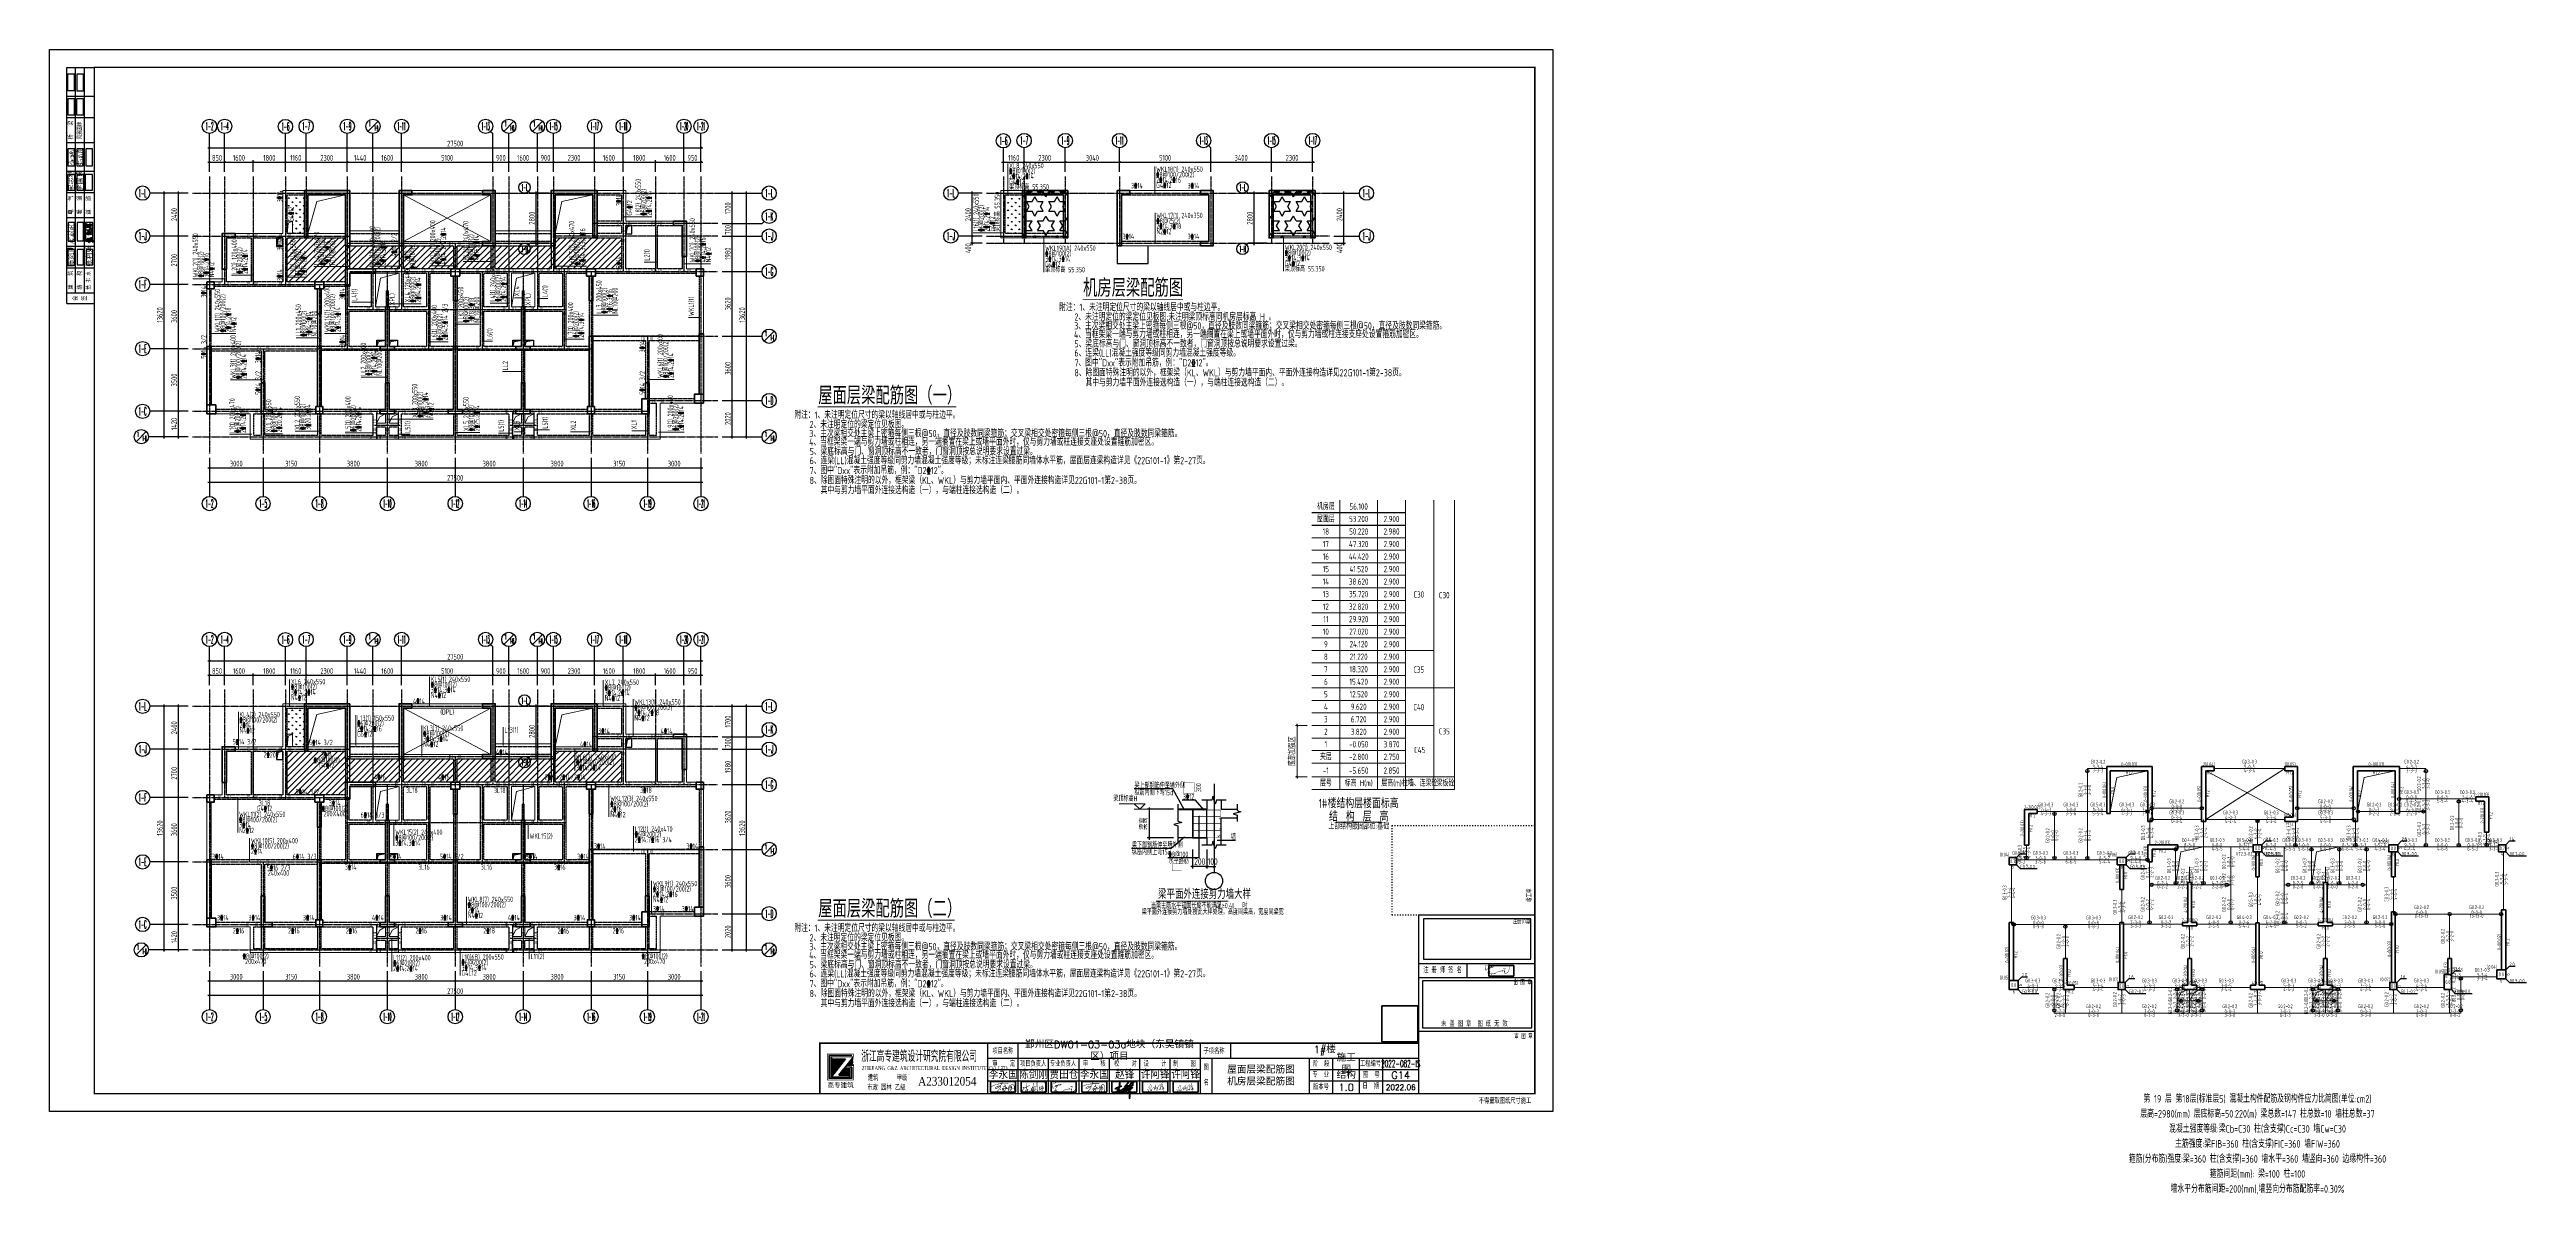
# Model space of a CAD drawing. Header units: millimetres. Extents: x -108786 to 29797, y -10598 to 53433.
import ezdxf
from ezdxf.enums import TextEntityAlignment as Align

# ---------------------------------------------------------------- set-up
doc = ezdxf.new("R2010")
doc.units = ezdxf.units.MM
doc.header["$MEASUREMENT"] = 0
for name, pattern in [('__DASH', [0.35, 0.25, -0.1]), ('CENTER', [2, 1.25, -0.25, 0.25, -0.25]), ('DASHED', [0.75, 0.5, -0.25]), ('DOTE', [2.42, 2, -0.2, 0.02, -0.2])]:
    doc.linetypes.add(name, pattern=pattern)
doc.layers.get('Defpoints').update_dxf_attribs({"color": 1})
for name, color, linetype in [('AXIS', 1, 'CENTER'), ('AXIS_DIM', 3, 'Continuous'), ('AXIS_NUM', 3, 'Continuous'), ('AXIS_TEXT', 255, 'Continuous'), ('BEAM', 4, 'DASHED'), ('BEAM_CON', 4, 'Continuous'), ('B板标注', 7, 'Continuous'), ('COLU', 6, 'Continuous'), ('DIM', 3, 'Continuous'), ('DOTE', 1, 'DOTE'), ('dsptext_beam', 7, 'Continuous'), ('dsptext_col', 2, 'Continuous'), ('dsptext_planname', 7, 'Continuous'), ('dsptext_wallcol', 94, 'Continuous'), ('GoldSignBox', 7, 'Continuous'), ('HATCH', 8, 'Continuous'), ('HOLE', 5, 'Continuous'), ('JQLayer', 7, 'Continuous'), ('PUB_HATCH', 8, 'Continuous'), ('PUB_TEXT', 7, 'Continuous'), ('REIN', 6, 'Continuous'), ('SPRE_SPEC_HINGE', 1, 'Continuous'), ('SPRE_SPECBE_LIAN', 2, 'Continuous'), ('SPRE_SPECBE_TF', 134, 'Continuous'), ('STEEL', 6, 'Continuous'), ('TEXT', 7, 'Continuous'), ('TRACE', 5, 'Continuous'), ('WALL', 2, 'Continuous'), ('win', 3, 'Continuous'), ('yy', 7, 'Continuous'), ('外廓线', 4, 'Continuous'), ('文字说明', 7, 'Continuous'), ('梁原位标注', 7, 'Continuous'), ('签名', 7, 'Continuous'), ('签字', 7, 'Continuous'), ('高专_图框', 7, 'Continuous')]:
    doc.layers.add(name, color=color, linetype=linetype)
doc.layers.add('SPRE_SPECWA_SHORT', color=21, linetype='Continuous', true_color=0xff9696)
for name, color, linetype, lineweight in [('THIN', 7, 'Continuous', 0), ('T图框', 7, 'Continuous', 18), ('Z主楼梁筋(横向)', 55, 'Continuous', 20), ('Z主楼梁筋(纵向)', 42, 'Continuous', 20), ('尺寸标注-柱', 3, 'Continuous', 18), ('板洞边线', 253, 'Continuous', 18), ('梁原位标注_隐藏', 7, 'Continuous', 18), ('砼墙', 3, 'Continuous', 35), ('砼柱', 2, 'Continuous', 35), ('砼梁', 4, 'Continuous', 18)]:
    doc.layers.add(name, color=color, linetype=linetype, lineweight=lineweight)
doc.styles.add('_TCH_AXIS', font='COMPLEX', dxfattribs={"bigfont": 'GBCBIG'})
doc.styles.add('COMPLEX', font='tssdeng.shx', dxfattribs={"bigfont": 'hztxt.shx'})
doc.styles.add('dspTS_Legend', font='yjkeng.shx', dxfattribs={"width": 0.7, "bigfont": 'yjkchn.shx'})
doc.styles.add('dspTS_Normal', font='yjkeng.shx', dxfattribs={"width": 0.7, "bigfont": 'yjkchn.shx'})
doc.styles.add('GoldAttr', font='txt.shx', dxfattribs={"height": 4, "bigfont": 'hztxt.shx'})
doc.styles.add('JG-DIM', font='tssdeng.shx', dxfattribs={"width": 0.7, "bigfont": 'hztxt.shx'})
doc.styles.add('TSSD_Dimension', font='Tssdeng.shx', dxfattribs={"width": 0.7, "bigfont": 'Hztxt.shx'})
doc.styles.add('TSSD_Rein', font='tssdeng.shx', dxfattribs={"width": 0.7, "bigfont": 'hztxt.shx'})
doc.styles.add('高专图框仿宋', font='simfang.ttf')
doc.styles.add('高专图框西文', font='times.ttf')
doc.styles.add('高专图框黑体', font='simhei.ttf')
doc.dimstyles.new('JG_100', dxfattribs={"dimtxt": 320, "dimasz": 100, "dimexe": 100, "dimexo": 250, "dimgap": 75, "dimtad": 1, "dimdec": 0, "dimrnd": 0.5, "dimdsep": 46, "dimtxsty": 'JG-DIM', "dimblk": 'ARCHTICK', "dimcen": 100, "dimdle": 100, "dimclrt": 7, "dimazin": 2, "dimtfac": 1, "dimtdec": 0, "dimtix": 1, "dimtmove": 2, "dimatfit": 3, "dimldrblk": 'JG_DIM', "dimfxl": 1, "dimtolj": 1, "dimtzin": 0, "dimarcsym": 0})
doc.dimstyles.new('TSSD_100_100', dxfattribs={"dimtxt": 350, "dimasz": 100, "dimexe": 100, "dimexo": 250, "dimgap": 100, "dimtad": 1, "dimdec": 0, "dimzin": 0, "dimdsep": 46, "dimtxsty": 'TSSD_Dimension', "dimblk": 'ARCHTICK', "dimblk1": 'ARCHTICK', "dimblk2": 'ARCHTICK', "dimcen": 0, "dimdle": 100, "dimclrt": 7, "dimadec": 0, "dimazin": 0, "dimtfac": 1, "dimtdec": 0, "dimtix": 1, "dimtmove": 2, "dimatfit": 3, "dimfxl": 1, "dimtolj": 1, "dimtzin": 0, "dimarcsym": 0})

# ---------------------------------------------------------------- blocks, each defined once
blk = doc.blocks.new('_ArchTick')
at = {"color": 0, "const_width": 0.35}
blk.add_lwpolyline([(-0.5, -0.5), (0.5, 0.5)], dxfattribs=at)
blk = doc.blocks.new('*D68')
at = {"layer": 'AXIS_DIM', "color": 0, "lineweight": -2, "transparency": 16777216}
for p, q in [((-56607, 45402), (-57257, 45402)), ((-57157, 42902), (-57157, 45502)), ((-56607, 43002), (-57257, 43002))]:
    blk.add_line(p, q, dxfattribs=at)
at = {"layer": 'Defpoints', "color": 0, "transparency": 16777216}
for p in [(-57157, 45402), (-56357, 45402), (-56357, 43002)]:
    blk.add_point(p, dxfattribs=at)
at = {"layer": 'AXIS_DIM', "color": 0, "lineweight": -2, "transparency": 16777216, "xscale": 100, "yscale": 100, "zscale": 100}
for p, rotation in [((-57157, 45402), 90), ((-57157, 43002), 270)]:
    blk.add_blockref('_ArchTick', p, dxfattribs=dict(at, rotation=rotation))
at = {"layer": 'AXIS_DIM', "color": 7, "transparency": 16777216, "insert": (-57392, 44202), "char_height": 320, "attachment_point": 5, "rotation": 90, "style": 'TSSD_Rein'}
blk.add_mtext('\\A1;2400', dxfattribs=at)
blk = doc.blocks.new('JG_DIM')
blk.add_line((0, 0), (-1, 0))
at = {"linetype": 'ByBlock', "const_width": 0.32}
blk.add_lwpolyline([(-0.5, -0.5), (0.5, 0.5)], dxfattribs=at)
blk = doc.blocks.new('*D69')
at = {"layer": 'AXIS_DIM', "color": 0, "lineweight": -2, "transparency": 16777216}
for p, q in [((-36927, 45402), (-36277, 45402)), ((-36377, 42902), (-36377, 45502)), ((-36927, 43002), (-36277, 43002))]:
    blk.add_line(p, q, dxfattribs=at)
at = {"layer": 'Defpoints', "color": 0, "transparency": 16777216}
for p in [(-37177, 45402), (-36377, 45402), (-37177, 43002)]:
    blk.add_point(p, dxfattribs=at)
at = {"layer": 'AXIS_DIM', "color": 0, "lineweight": -2, "transparency": 16777216, "xscale": 100, "yscale": 100, "zscale": 100}
for p, rotation in [((-36377, 45402), 90), ((-36377, 43002), 270)]:
    blk.add_blockref('_ArchTick', p, dxfattribs=dict(at, rotation=rotation))
at = {"layer": 'AXIS_DIM', "color": 7, "transparency": 16777216, "insert": (-36612, 44202), "char_height": 320, "attachment_point": 5, "rotation": 90, "style": 'TSSD_Rein'}
blk.add_mtext('\\A1;2400', dxfattribs=at)
blk = doc.blocks.new('*D70')
at = {"layer": 'AXIS_DIM', "color": 0, "lineweight": -2, "transparency": 16777216}
for p, q in [((-55517, 47142), (-54157, 47142)), ((-55417, 46592), (-55417, 47242)), ((-54257, 46592), (-54257, 47242))]:
    blk.add_line(p, q, dxfattribs=at)
at = {"layer": 'Defpoints', "color": 0, "transparency": 16777216}
for p in [(-54257, 47142), (-55417, 46342), (-54257, 46342)]:
    blk.add_point(p, dxfattribs=at)
at = {"layer": 'AXIS_DIM', "color": 0, "lineweight": -2, "transparency": 16777216, "xscale": 100, "yscale": 100, "zscale": 100, "rotation": 180}
blk.add_blockref('_ArchTick', (-55417, 47142), dxfattribs=at)
at = {"layer": 'AXIS_DIM', "color": 0, "lineweight": -2, "transparency": 16777216, "xscale": 100, "yscale": 100, "zscale": 100}
blk.add_blockref('_ArchTick', (-54257, 47142), dxfattribs=at)
at = {"layer": 'AXIS_DIM', "color": 7, "transparency": 16777216, "insert": (-54837, 47377), "char_height": 320, "attachment_point": 5, "style": 'TSSD_Rein'}
blk.add_mtext('\\A1;1160', dxfattribs=at)
blk = doc.blocks.new('*D71')
at = {"layer": 'AXIS_DIM', "color": 0, "lineweight": -2, "transparency": 16777216}
for p, q in [((-54357, 47142), (-51857, 47142)), ((-54257, 46592), (-54257, 47242)), ((-51957, 46592), (-51957, 47242))]:
    blk.add_line(p, q, dxfattribs=at)
at = {"layer": 'Defpoints', "color": 0, "transparency": 16777216}
for p in [(-51957, 47142), (-54257, 46342), (-51957, 46342)]:
    blk.add_point(p, dxfattribs=at)
at = {"layer": 'AXIS_DIM', "color": 0, "lineweight": -2, "transparency": 16777216, "xscale": 100, "yscale": 100, "zscale": 100, "rotation": 180}
blk.add_blockref('_ArchTick', (-54257, 47142), dxfattribs=at)
at = {"layer": 'AXIS_DIM', "color": 0, "lineweight": -2, "transparency": 16777216, "xscale": 100, "yscale": 100, "zscale": 100}
blk.add_blockref('_ArchTick', (-51957, 47142), dxfattribs=at)
at = {"layer": 'AXIS_DIM', "color": 7, "transparency": 16777216, "insert": (-53107, 47377), "char_height": 320, "attachment_point": 5, "style": 'TSSD_Rein'}
blk.add_mtext('\\A1;2300', dxfattribs=at)
blk = doc.blocks.new('*D72')
at = {"layer": 'AXIS_DIM', "color": 0, "lineweight": -2, "transparency": 16777216}
for p, q in [((-52057, 47142), (-48817, 47142)), ((-51957, 46592), (-51957, 47242)), ((-48917, 46592), (-48917, 47242))]:
    blk.add_line(p, q, dxfattribs=at)
at = {"layer": 'Defpoints', "color": 0, "transparency": 16777216}
for p in [(-48917, 47142), (-51957, 46342), (-48917, 46342)]:
    blk.add_point(p, dxfattribs=at)
at = {"layer": 'AXIS_DIM', "color": 0, "lineweight": -2, "transparency": 16777216, "xscale": 100, "yscale": 100, "zscale": 100, "rotation": 180}
blk.add_blockref('_ArchTick', (-51957, 47142), dxfattribs=at)
at = {"layer": 'AXIS_DIM', "color": 0, "lineweight": -2, "transparency": 16777216, "xscale": 100, "yscale": 100, "zscale": 100}
blk.add_blockref('_ArchTick', (-48917, 47142), dxfattribs=at)
at = {"layer": 'AXIS_DIM', "color": 7, "transparency": 16777216, "insert": (-50437, 47377), "char_height": 320, "attachment_point": 5, "style": 'TSSD_Rein'}
blk.add_mtext('\\A1;3040', dxfattribs=at)
blk = doc.blocks.new('*D73')
at = {"layer": 'AXIS_DIM', "color": 0, "lineweight": -2, "transparency": 16777216}
for p, q in [((-49017, 47142), (-43717, 47142)), ((-48917, 46592), (-48917, 47242)), ((-43817, 46592), (-43817, 47242))]:
    blk.add_line(p, q, dxfattribs=at)
at = {"layer": 'Defpoints', "color": 0, "transparency": 16777216}
for p in [(-43817, 47142), (-48917, 46342), (-43817, 46342)]:
    blk.add_point(p, dxfattribs=at)
at = {"layer": 'AXIS_DIM', "color": 0, "lineweight": -2, "transparency": 16777216, "xscale": 100, "yscale": 100, "zscale": 100, "rotation": 180}
blk.add_blockref('_ArchTick', (-48917, 47142), dxfattribs=at)
at = {"layer": 'AXIS_DIM', "color": 0, "lineweight": -2, "transparency": 16777216, "xscale": 100, "yscale": 100, "zscale": 100}
blk.add_blockref('_ArchTick', (-43817, 47142), dxfattribs=at)
at = {"layer": 'AXIS_DIM', "color": 7, "transparency": 16777216, "insert": (-46367, 47377), "char_height": 320, "attachment_point": 5, "style": 'TSSD_Rein'}
blk.add_mtext('\\A1;5100', dxfattribs=at)
blk = doc.blocks.new('*D74')
at = {"layer": 'AXIS_DIM', "color": 0, "lineweight": -2, "transparency": 16777216}
for p, q in [((-43917, 47142), (-40317, 47142)), ((-43817, 46592), (-43817, 47242)), ((-40417, 46592), (-40417, 47242))]:
    blk.add_line(p, q, dxfattribs=at)
at = {"layer": 'Defpoints', "color": 0, "transparency": 16777216}
for p in [(-40417, 47142), (-43817, 46342), (-40417, 46342)]:
    blk.add_point(p, dxfattribs=at)
at = {"layer": 'AXIS_DIM', "color": 0, "lineweight": -2, "transparency": 16777216, "xscale": 100, "yscale": 100, "zscale": 100, "rotation": 180}
blk.add_blockref('_ArchTick', (-43817, 47142), dxfattribs=at)
at = {"layer": 'AXIS_DIM', "color": 0, "lineweight": -2, "transparency": 16777216, "xscale": 100, "yscale": 100, "zscale": 100}
blk.add_blockref('_ArchTick', (-40417, 47142), dxfattribs=at)
at = {"layer": 'AXIS_DIM', "color": 7, "transparency": 16777216, "insert": (-42117, 47377), "char_height": 320, "attachment_point": 5, "style": 'TSSD_Rein'}
blk.add_mtext('\\A1;3400', dxfattribs=at)
blk = doc.blocks.new('*D75')
at = {"layer": 'AXIS_DIM', "color": 0, "lineweight": -2, "transparency": 16777216}
for p, q in [((-40517, 47142), (-38017, 47142)), ((-40417, 46592), (-40417, 47242)), ((-38117, 46592), (-38117, 47242))]:
    blk.add_line(p, q, dxfattribs=at)
at = {"layer": 'Defpoints', "color": 0, "transparency": 16777216}
for p in [(-38117, 47142), (-40417, 46342), (-38117, 46342)]:
    blk.add_point(p, dxfattribs=at)
at = {"layer": 'AXIS_DIM', "color": 0, "lineweight": -2, "transparency": 16777216, "xscale": 100, "yscale": 100, "zscale": 100, "rotation": 180}
blk.add_blockref('_ArchTick', (-40417, 47142), dxfattribs=at)
at = {"layer": 'AXIS_DIM', "color": 0, "lineweight": -2, "transparency": 16777216, "xscale": 100, "yscale": 100, "zscale": 100}
blk.add_blockref('_ArchTick', (-38117, 47142), dxfattribs=at)
at = {"layer": 'AXIS_DIM', "color": 7, "transparency": 16777216, "insert": (-39267, 47377), "char_height": 320, "attachment_point": 5, "style": 'TSSD_Rein'}
blk.add_mtext('\\A1;2300', dxfattribs=at)
blk = doc.blocks.new('_AXISO')
blk.add_circle((0, 0), 0.5)
at = {"layer": 'AXIS_TEXT', "style": 'COMPLEX', "width": 1.041667}
blk.add_attdef('A', text='', height=0.56, dxfattribs=at).set_placement((-0.25, -0.28), (0.25, -0.28), align=Align.FIT)
blk = doc.blocks.new('*D76')
at = {"layer": 'AXIS_DIM', "color": 0, "lineweight": -2, "transparency": 16777216}
for p, q in [((-56607, 43002), (-57257, 43002)), ((-57157, 42502), (-57157, 43102)), ((-56607, 42602), (-57257, 42602))]:
    blk.add_line(p, q, dxfattribs=at)
at = {"layer": 'Defpoints', "color": 0, "transparency": 16777216}
for p in [(-57157, 43002), (-56357, 43002), (-56357, 42602)]:
    blk.add_point(p, dxfattribs=at)
at = {"layer": 'AXIS_DIM', "color": 0, "lineweight": -2, "transparency": 16777216, "xscale": 100, "yscale": 100, "zscale": 100}
for p, rotation in [((-57157, 43002), 90), ((-57157, 42602), 270)]:
    blk.add_blockref('_ArchTick', p, dxfattribs=dict(at, rotation=rotation))
at = {"layer": 'AXIS_DIM', "color": 7, "transparency": 16777216, "insert": (-57392, 42327), "char_height": 320, "attachment_point": 5, "rotation": 90, "style": 'TSSD_Rein'}
blk.add_mtext('\\A1;400', dxfattribs=at)
blk = doc.blocks.new('*D77')
at = {"layer": 'AXIS_DIM', "color": 0, "lineweight": -2, "transparency": 16777216}
for p, q in [((-36927, 43002), (-36277, 43002)), ((-36377, 42502), (-36377, 43102)), ((-36927, 42602), (-36277, 42602))]:
    blk.add_line(p, q, dxfattribs=at)
at = {"layer": 'Defpoints', "color": 0, "transparency": 16777216}
for p in [(-37177, 43002), (-36377, 43002), (-37177, 42602)]:
    blk.add_point(p, dxfattribs=at)
at = {"layer": 'AXIS_DIM', "color": 0, "lineweight": -2, "transparency": 16777216, "xscale": 100, "yscale": 100, "zscale": 100}
for p, rotation in [((-36377, 43002), 90), ((-36377, 42602), 270)]:
    blk.add_blockref('_ArchTick', p, dxfattribs=dict(at, rotation=rotation))
at = {"layer": 'AXIS_DIM', "color": 7, "transparency": 16777216, "insert": (-36612, 42327), "char_height": 320, "attachment_point": 5, "rotation": 90, "style": 'TSSD_Rein'}
blk.add_mtext('\\A1;400', dxfattribs=at)
blk = doc.blocks.new('*D78')
at = {"layer": 'AXIS_DIM', "color": 0, "lineweight": -2, "transparency": 16777216}
for p, q in [((-40667, 45402), (-41492, 45402)), ((-41392, 42502), (-41392, 45502)), ((-40667, 42602), (-41492, 42602))]:
    blk.add_line(p, q, dxfattribs=at)
at = {"layer": 'Defpoints', "color": 0, "transparency": 16777216}
for p in [(-41392, 45402), (-40417, 45402), (-40417, 42602)]:
    blk.add_point(p, dxfattribs=at)
at = {"layer": 'AXIS_DIM', "color": 0, "lineweight": -2, "transparency": 16777216, "xscale": 100, "yscale": 100, "zscale": 100}
for p, rotation in [((-41392, 45402), 90), ((-41392, 42602), 270)]:
    blk.add_blockref('_ArchTick', p, dxfattribs=dict(at, rotation=rotation))
at = {"layer": 'AXIS_DIM', "color": 7, "transparency": 16777216, "insert": (-41627, 44002), "char_height": 320, "attachment_point": 5, "rotation": 90, "style": 'TSSD_Rein'}
blk.add_mtext('\\A1;2800', dxfattribs=at)
blk = doc.blocks.new('*D8')
at = {"layer": 'Defpoints', "color": 0, "transparency": 16777216}
for p in [(-814, 3570), (0, 3570), (0, 700)]:
    blk.add_point(p, dxfattribs=at)
at = {"layer": 'DIM', "color": 0, "lineweight": -2, "transparency": 16777216}
for p, q in [((-250, 3570), (-914, 3570)), ((-814, 600), (-814, 3670)), ((-250, 700), (-914, 700))]:
    blk.add_line(p, q, dxfattribs=at)
at = {"layer": 'DIM', "color": 0, "lineweight": -2, "transparency": 16777216, "xscale": 100, "yscale": 100, "zscale": 100}
for p, rotation in [((-814, 3570), 90), ((-814, 700), 270)]:
    blk.add_blockref('_ArchTick', p, dxfattribs=dict(at, rotation=rotation))
at = {"layer": 'DIM', "color": 7, "transparency": 16777216, "insert": (-1089, 2135), "char_height": 350, "attachment_point": 5, "rotation": 90, "style": 'TSSD_Dimension'}
blk.add_mtext('\\A1;底部加强区', dxfattribs=at)
blk = doc.blocks.new('*D17')
at = {"layer": 'AXIS_DIM', "color": 0, "lineweight": -2, "transparency": 16777216}
for p, q in [((-1740, -1520), (-1740, 100)), ((-1190, 0), (-1840, 0)), ((-1190, -1420), (-1840, -1420))]:
    blk.add_line(p, q, dxfattribs=at)
at = {"layer": 'Defpoints', "color": 0, "transparency": 16777216}
for p in [(-1740, 0), (-940, 0), (-940, -1420)]:
    blk.add_point(p, dxfattribs=at)
at = {"layer": 'AXIS_DIM', "color": 0, "lineweight": -2, "transparency": 16777216, "xscale": 100, "yscale": 100, "zscale": 100}
for p, rotation in [((-1740, 0), 90), ((-1740, -1420), 270)]:
    blk.add_blockref('_ArchTick', p, dxfattribs=dict(at, rotation=rotation))
at = {"layer": 'AXIS_DIM', "color": 7, "transparency": 16777216, "insert": (-1975, -710), "char_height": 320, "attachment_point": 5, "rotation": 90, "style": 'TSSD_Rein'}
blk.add_mtext('\\A1;1420', dxfattribs=at)
blk = doc.blocks.new('*D18')
at = {"layer": 'AXIS_DIM', "color": 0, "lineweight": -2, "transparency": 16777216}
for p, q in [((-1190, 3500), (-1840, 3500)), ((-1740, -100), (-1740, 3600)), ((-1190, 0), (-1840, 0))]:
    blk.add_line(p, q, dxfattribs=at)
at = {"layer": 'Defpoints', "color": 0, "transparency": 16777216}
for p in [(-1740, 3500), (-940, 3500), (-940, 0)]:
    blk.add_point(p, dxfattribs=at)
at = {"layer": 'AXIS_DIM', "color": 0, "lineweight": -2, "transparency": 16777216, "xscale": 100, "yscale": 100, "zscale": 100}
for p, rotation in [((-1740, 3500), 90), ((-1740, 0), 270)]:
    blk.add_blockref('_ArchTick', p, dxfattribs=dict(at, rotation=rotation))
at = {"layer": 'AXIS_DIM', "color": 7, "transparency": 16777216, "insert": (-1975, 1750), "char_height": 320, "attachment_point": 5, "rotation": 90, "style": 'TSSD_Rein'}
blk.add_mtext('\\A1;3500', dxfattribs=at)
blk = doc.blocks.new('*D19')
at = {"layer": 'AXIS_DIM', "color": 0, "lineweight": -2, "transparency": 16777216}
for p, q in [((-1190, 7100), (-1840, 7100)), ((-1740, 3400), (-1740, 7200)), ((-1190, 3500), (-1840, 3500))]:
    blk.add_line(p, q, dxfattribs=at)
at = {"layer": 'Defpoints', "color": 0, "transparency": 16777216}
for p in [(-1740, 7100), (-940, 7100), (-940, 3500)]:
    blk.add_point(p, dxfattribs=at)
at = {"layer": 'AXIS_DIM', "color": 0, "lineweight": -2, "transparency": 16777216, "xscale": 100, "yscale": 100, "zscale": 100}
for p, rotation in [((-1740, 7100), 90), ((-1740, 3500), 270)]:
    blk.add_blockref('_ArchTick', p, dxfattribs=dict(at, rotation=rotation))
at = {"layer": 'AXIS_DIM', "color": 7, "transparency": 16777216, "insert": (-1975, 5300), "char_height": 320, "attachment_point": 5, "rotation": 90, "style": 'TSSD_Rein'}
blk.add_mtext('\\A1;3600', dxfattribs=at)
blk = doc.blocks.new('*D20')
at = {"layer": 'AXIS_DIM', "color": 0, "lineweight": -2, "transparency": 16777216}
for p, q in [((-1190, 9800), (-1840, 9800)), ((-1740, 7000), (-1740, 9900)), ((-1190, 7100), (-1840, 7100))]:
    blk.add_line(p, q, dxfattribs=at)
at = {"layer": 'Defpoints', "color": 0, "transparency": 16777216}
for p in [(-1740, 9800), (-940, 9800), (-940, 7100)]:
    blk.add_point(p, dxfattribs=at)
at = {"layer": 'AXIS_DIM', "color": 0, "lineweight": -2, "transparency": 16777216, "xscale": 100, "yscale": 100, "zscale": 100}
for p, rotation in [((-1740, 9800), 90), ((-1740, 7100), 270)]:
    blk.add_blockref('_ArchTick', p, dxfattribs=dict(at, rotation=rotation))
at = {"layer": 'AXIS_DIM', "color": 7, "transparency": 16777216, "insert": (-1975, 8450), "char_height": 320, "attachment_point": 5, "rotation": 90, "style": 'TSSD_Rein'}
blk.add_mtext('\\A1;2700', dxfattribs=at)
blk = doc.blocks.new('*D21')
at = {"layer": 'AXIS_DIM', "color": 0, "lineweight": -2, "transparency": 16777216}
for p, q in [((-1190, 12200), (-1840, 12200)), ((-1740, 9700), (-1740, 12300)), ((-1190, 9800), (-1840, 9800))]:
    blk.add_line(p, q, dxfattribs=at)
at = {"layer": 'Defpoints', "color": 0, "transparency": 16777216}
for p in [(-1740, 12200), (-940, 12200), (-940, 9800)]:
    blk.add_point(p, dxfattribs=at)
at = {"layer": 'AXIS_DIM', "color": 0, "lineweight": -2, "transparency": 16777216, "xscale": 100, "yscale": 100, "zscale": 100}
for p, rotation in [((-1740, 12200), 90), ((-1740, 9800), 270)]:
    blk.add_blockref('_ArchTick', p, dxfattribs=dict(at, rotation=rotation))
at = {"layer": 'AXIS_DIM', "color": 7, "transparency": 16777216, "insert": (-1975, 11000), "char_height": 320, "attachment_point": 5, "rotation": 90, "style": 'TSSD_Rein'}
blk.add_mtext('\\A1;2400', dxfattribs=at)
blk = doc.blocks.new('*D22')
at = {"layer": 'AXIS_DIM', "color": 0, "lineweight": -2, "transparency": 16777216}
for p, q in [((-1190, 12200), (-2640, 12200)), ((-2540, -1520), (-2540, 12300)), ((-1190, -1420), (-2640, -1420))]:
    blk.add_line(p, q, dxfattribs=at)
at = {"layer": 'Defpoints', "color": 0, "transparency": 16777216}
for p in [(-2540, 12200), (-940, 12200), (-940, -1420)]:
    blk.add_point(p, dxfattribs=at)
at = {"layer": 'AXIS_DIM', "color": 0, "lineweight": -2, "transparency": 16777216, "xscale": 100, "yscale": 100, "zscale": 100}
for p, rotation in [((-2540, 12200), 90), ((-2540, -1420), 270)]:
    blk.add_blockref('_ArchTick', p, dxfattribs=dict(at, rotation=rotation))
at = {"layer": 'AXIS_DIM', "color": 7, "transparency": 16777216, "insert": (-2775, 5390), "char_height": 320, "attachment_point": 5, "rotation": 90, "style": 'TSSD_Rein'}
blk.add_mtext('\\A1;13620', dxfattribs=at)
blk = doc.blocks.new('*D23')
at = {"layer": 'AXIS_DIM', "color": 0, "lineweight": -2, "transparency": 16777216}
for p, q in [((28690, 12200), (30140, 12200)), ((30040, -1520), (30040, 12300)), ((28690, -1420), (30140, -1420))]:
    blk.add_line(p, q, dxfattribs=at)
at = {"layer": 'Defpoints', "color": 0, "transparency": 16777216}
for p in [(28440, 12200), (30040, 12200), (28440, -1420)]:
    blk.add_point(p, dxfattribs=at)
at = {"layer": 'AXIS_DIM', "color": 0, "lineweight": -2, "transparency": 16777216, "xscale": 100, "yscale": 100, "zscale": 100}
for p, rotation in [((30040, 12200), 89.99993293829954), ((30040, -1420), 269.9999329382996)]:
    blk.add_blockref('_ArchTick', p, dxfattribs=dict(at, rotation=rotation))
at = {"layer": 'AXIS_DIM', "color": 7, "transparency": 16777216, "insert": (29805, 5390), "char_height": 320, "attachment_point": 5, "rotation": 89.99993, "style": 'TSSD_Rein'}
blk.add_mtext('\\A1;13620', dxfattribs=at)
blk = doc.blocks.new('*D24')
at = {"layer": 'AXIS_DIM', "color": 0, "lineweight": -2, "transparency": 16777216}
for p, q in [((0, -2610), (0, -4060)), ((27500, -2610), (27500, -4060)), ((-100, -3960), (27600, -3960))]:
    blk.add_line(p, q, dxfattribs=at)
at = {"layer": 'Defpoints', "color": 0, "transparency": 16777216}
for p in [(0, -2360), (27500, -2360), (27500, -3960)]:
    blk.add_point(p, dxfattribs=at)
at = {"layer": 'AXIS_DIM', "color": 0, "lineweight": -2, "transparency": 16777216, "xscale": 100, "yscale": 100, "zscale": 100, "rotation": 180}
blk.add_blockref('_ArchTick', (0, -3960), dxfattribs=at)
at = {"layer": 'AXIS_DIM', "color": 0, "lineweight": -2, "transparency": 16777216, "xscale": 100, "yscale": 100, "zscale": 100}
blk.add_blockref('_ArchTick', (27500, -3960), dxfattribs=at)
at = {"layer": 'AXIS_DIM', "color": 7, "transparency": 16777216, "insert": (13750, -3725), "char_height": 320, "attachment_point": 5, "style": 'TSSD_Rein'}
blk.add_mtext('\\A1;27500', dxfattribs=at)
blk = doc.blocks.new('*D25')
at = {"layer": 'AXIS_DIM', "color": 0, "lineweight": -2, "transparency": 16777216}
for p, q in [((0, -2610), (0, -3260)), ((3000, -2610), (3000, -3260)), ((-100, -3160), (3100, -3160))]:
    blk.add_line(p, q, dxfattribs=at)
at = {"layer": 'Defpoints', "color": 0, "transparency": 16777216}
for p in [(0, -2360), (3000, -2360), (3000, -3160)]:
    blk.add_point(p, dxfattribs=at)
at = {"layer": 'AXIS_DIM', "color": 0, "lineweight": -2, "transparency": 16777216, "xscale": 100, "yscale": 100, "zscale": 100, "rotation": 180}
blk.add_blockref('_ArchTick', (0, -3160), dxfattribs=at)
at = {"layer": 'AXIS_DIM', "color": 0, "lineweight": -2, "transparency": 16777216, "xscale": 100, "yscale": 100, "zscale": 100}
blk.add_blockref('_ArchTick', (3000, -3160), dxfattribs=at)
at = {"layer": 'AXIS_DIM', "color": 7, "transparency": 16777216, "insert": (1500, -2925), "char_height": 320, "attachment_point": 5, "style": 'TSSD_Rein'}
blk.add_mtext('\\A1;3000', dxfattribs=at)
blk = doc.blocks.new('*D26')
at = {"layer": 'AXIS_DIM', "color": 0, "lineweight": -2, "transparency": 16777216}
for p, q in [((3000, -2610), (3000, -3260)), ((6150, -2610), (6150, -3260)), ((2900, -3160), (6250, -3160))]:
    blk.add_line(p, q, dxfattribs=at)
at = {"layer": 'Defpoints', "color": 0, "transparency": 16777216}
for p in [(3000, -2360), (6150, -2360), (6150, -3160)]:
    blk.add_point(p, dxfattribs=at)
at = {"layer": 'AXIS_DIM', "color": 0, "lineweight": -2, "transparency": 16777216, "xscale": 100, "yscale": 100, "zscale": 100, "rotation": 180}
blk.add_blockref('_ArchTick', (3000, -3160), dxfattribs=at)
at = {"layer": 'AXIS_DIM', "color": 0, "lineweight": -2, "transparency": 16777216, "xscale": 100, "yscale": 100, "zscale": 100}
blk.add_blockref('_ArchTick', (6150, -3160), dxfattribs=at)
at = {"layer": 'AXIS_DIM', "color": 7, "transparency": 16777216, "insert": (4575, -2925), "char_height": 320, "attachment_point": 5, "style": 'TSSD_Rein'}
blk.add_mtext('\\A1;3150', dxfattribs=at)
blk = doc.blocks.new('*D27')
at = {"layer": 'AXIS_DIM', "color": 0, "lineweight": -2, "transparency": 16777216}
for p, q in [((6150, -2610), (6150, -3260)), ((9950, -2610), (9950, -3260)), ((6050, -3160), (10050, -3160))]:
    blk.add_line(p, q, dxfattribs=at)
at = {"layer": 'Defpoints', "color": 0, "transparency": 16777216}
for p in [(6150, -2360), (9950, -2360), (9950, -3160)]:
    blk.add_point(p, dxfattribs=at)
at = {"layer": 'AXIS_DIM', "color": 0, "lineweight": -2, "transparency": 16777216, "xscale": 100, "yscale": 100, "zscale": 100, "rotation": 180}
blk.add_blockref('_ArchTick', (6150, -3160), dxfattribs=at)
at = {"layer": 'AXIS_DIM', "color": 0, "lineweight": -2, "transparency": 16777216, "xscale": 100, "yscale": 100, "zscale": 100}
blk.add_blockref('_ArchTick', (9950, -3160), dxfattribs=at)
at = {"layer": 'AXIS_DIM', "color": 7, "transparency": 16777216, "insert": (8050, -2925), "char_height": 320, "attachment_point": 5, "style": 'TSSD_Rein'}
blk.add_mtext('\\A1;3800', dxfattribs=at)
blk = doc.blocks.new('*D28')
at = {"layer": 'AXIS_DIM', "color": 0, "lineweight": -2, "transparency": 16777216}
for p, q in [((9950, -2610), (9950, -3260)), ((13750, -2610), (13750, -3260)), ((9850, -3160), (13850, -3160))]:
    blk.add_line(p, q, dxfattribs=at)
at = {"layer": 'Defpoints', "color": 0, "transparency": 16777216}
for p in [(9950, -2360), (13750, -2360), (13750, -3160)]:
    blk.add_point(p, dxfattribs=at)
at = {"layer": 'AXIS_DIM', "color": 0, "lineweight": -2, "transparency": 16777216, "xscale": 100, "yscale": 100, "zscale": 100, "rotation": 180}
blk.add_blockref('_ArchTick', (9950, -3160), dxfattribs=at)
at = {"layer": 'AXIS_DIM', "color": 0, "lineweight": -2, "transparency": 16777216, "xscale": 100, "yscale": 100, "zscale": 100}
blk.add_blockref('_ArchTick', (13750, -3160), dxfattribs=at)
at = {"layer": 'AXIS_DIM', "color": 7, "transparency": 16777216, "insert": (11850, -2925), "char_height": 320, "attachment_point": 5, "style": 'TSSD_Rein'}
blk.add_mtext('\\A1;3800', dxfattribs=at)
blk = doc.blocks.new('*D29')
at = {"layer": 'AXIS_DIM', "color": 0, "lineweight": -2, "transparency": 16777216}
for p, q in [((13750, -2610), (13750, -3260)), ((17550, -2610), (17550, -3260)), ((13650, -3160), (17650, -3160))]:
    blk.add_line(p, q, dxfattribs=at)
at = {"layer": 'Defpoints', "color": 0, "transparency": 16777216}
for p in [(13750, -2360), (17550, -2360), (17550, -3160)]:
    blk.add_point(p, dxfattribs=at)
at = {"layer": 'AXIS_DIM', "color": 0, "lineweight": -2, "transparency": 16777216, "xscale": 100, "yscale": 100, "zscale": 100, "rotation": 180}
blk.add_blockref('_ArchTick', (13750, -3160), dxfattribs=at)
at = {"layer": 'AXIS_DIM', "color": 0, "lineweight": -2, "transparency": 16777216, "xscale": 100, "yscale": 100, "zscale": 100}
blk.add_blockref('_ArchTick', (17550, -3160), dxfattribs=at)
at = {"layer": 'AXIS_DIM', "color": 7, "transparency": 16777216, "insert": (15650, -2925), "char_height": 320, "attachment_point": 5, "style": 'TSSD_Rein'}
blk.add_mtext('\\A1;3800', dxfattribs=at)
blk = doc.blocks.new('*D30')
at = {"layer": 'AXIS_DIM', "color": 0, "lineweight": -2, "transparency": 16777216}
for p, q in [((17550, -2610), (17550, -3260)), ((21350, -2610), (21350, -3260)), ((17450, -3160), (21450, -3160))]:
    blk.add_line(p, q, dxfattribs=at)
at = {"layer": 'Defpoints', "color": 0, "transparency": 16777216}
for p in [(17550, -2360), (21350, -2360), (21350, -3160)]:
    blk.add_point(p, dxfattribs=at)
at = {"layer": 'AXIS_DIM', "color": 0, "lineweight": -2, "transparency": 16777216, "xscale": 100, "yscale": 100, "zscale": 100, "rotation": 180}
blk.add_blockref('_ArchTick', (17550, -3160), dxfattribs=at)
at = {"layer": 'AXIS_DIM', "color": 0, "lineweight": -2, "transparency": 16777216, "xscale": 100, "yscale": 100, "zscale": 100}
blk.add_blockref('_ArchTick', (21350, -3160), dxfattribs=at)
at = {"layer": 'AXIS_DIM', "color": 7, "transparency": 16777216, "insert": (19450, -2925), "char_height": 320, "attachment_point": 5, "style": 'TSSD_Rein'}
blk.add_mtext('\\A1;3800', dxfattribs=at)
blk = doc.blocks.new('*D31')
at = {"layer": 'AXIS_DIM', "color": 0, "lineweight": -2, "transparency": 16777216}
for p, q in [((21350, -2610), (21350, -3260)), ((24500, -2610), (24500, -3260)), ((21250, -3160), (24600, -3160))]:
    blk.add_line(p, q, dxfattribs=at)
at = {"layer": 'Defpoints', "color": 0, "transparency": 16777216}
for p in [(21350, -2360), (24500, -2360), (24500, -3160)]:
    blk.add_point(p, dxfattribs=at)
at = {"layer": 'AXIS_DIM', "color": 0, "lineweight": -2, "transparency": 16777216, "xscale": 100, "yscale": 100, "zscale": 100, "rotation": 180}
blk.add_blockref('_ArchTick', (21350, -3160), dxfattribs=at)
at = {"layer": 'AXIS_DIM', "color": 0, "lineweight": -2, "transparency": 16777216, "xscale": 100, "yscale": 100, "zscale": 100}
blk.add_blockref('_ArchTick', (24500, -3160), dxfattribs=at)
at = {"layer": 'AXIS_DIM', "color": 7, "transparency": 16777216, "insert": (22925, -2925), "char_height": 320, "attachment_point": 5, "style": 'TSSD_Rein'}
blk.add_mtext('\\A1;3150', dxfattribs=at)
blk = doc.blocks.new('*D32')
at = {"layer": 'AXIS_DIM', "color": 0, "lineweight": -2, "transparency": 16777216}
for p, q in [((24500, -2610), (24500, -3260)), ((27500, -2610), (27500, -3260)), ((24400, -3160), (27600, -3160))]:
    blk.add_line(p, q, dxfattribs=at)
at = {"layer": 'Defpoints', "color": 0, "transparency": 16777216}
for p in [(24500, -2360), (27500, -2360), (27500, -3160)]:
    blk.add_point(p, dxfattribs=at)
at = {"layer": 'AXIS_DIM', "color": 0, "lineweight": -2, "transparency": 16777216, "xscale": 100, "yscale": 100, "zscale": 100, "rotation": 180}
blk.add_blockref('_ArchTick', (24500, -3160), dxfattribs=at)
at = {"layer": 'AXIS_DIM', "color": 0, "lineweight": -2, "transparency": 16777216, "xscale": 100, "yscale": 100, "zscale": 100}
blk.add_blockref('_ArchTick', (27500, -3160), dxfattribs=at)
at = {"layer": 'AXIS_DIM', "color": 7, "transparency": 16777216, "insert": (26000, -2925), "char_height": 320, "attachment_point": 5, "style": 'TSSD_Rein'}
blk.add_mtext('\\A1;3000', dxfattribs=at)
blk = doc.blocks.new('*D33')
at = {"layer": 'AXIS_DIM', "color": 0, "lineweight": -2, "transparency": 16777216}
for p, q in [((-100, 14740), (27600, 14740)), ((0, 13390), (0, 14840)), ((27500, 13390), (27500, 14840))]:
    blk.add_line(p, q, dxfattribs=at)
at = {"layer": 'Defpoints', "color": 0, "transparency": 16777216}
for p in [(27500, 14740), (0, 13140), (27500, 13140)]:
    blk.add_point(p, dxfattribs=at)
at = {"layer": 'AXIS_DIM', "color": 0, "lineweight": -2, "transparency": 16777216, "xscale": 100, "yscale": 100, "zscale": 100, "rotation": 180}
blk.add_blockref('_ArchTick', (0, 14740), dxfattribs=at)
at = {"layer": 'AXIS_DIM', "color": 0, "lineweight": -2, "transparency": 16777216, "xscale": 100, "yscale": 100, "zscale": 100}
blk.add_blockref('_ArchTick', (27500, 14740), dxfattribs=at)
at = {"layer": 'AXIS_DIM', "color": 7, "transparency": 16777216, "insert": (13750, 14975), "char_height": 320, "attachment_point": 5, "style": 'TSSD_Rein'}
blk.add_mtext('\\A1;27500', dxfattribs=at)
blk = doc.blocks.new('*D34')
at = {"layer": 'AXIS_DIM', "color": 0, "lineweight": -2, "transparency": 16777216}
for p, q in [((28690, 600), (29340, 600)), ((29240, -1520), (29240, 700)), ((28690, -1420), (29340, -1420))]:
    blk.add_line(p, q, dxfattribs=at)
at = {"layer": 'Defpoints', "color": 0, "transparency": 16777216}
for p in [(28440, 600), (29240, 600), (28440, -1420)]:
    blk.add_point(p, dxfattribs=at)
at = {"layer": 'AXIS_DIM', "color": 0, "lineweight": -2, "transparency": 16777216, "xscale": 100, "yscale": 100, "zscale": 100}
for p, rotation in [((29240, 600), 90), ((29240, -1420), 270)]:
    blk.add_blockref('_ArchTick', p, dxfattribs=dict(at, rotation=rotation))
at = {"layer": 'AXIS_DIM', "color": 7, "transparency": 16777216, "insert": (29005, -410), "char_height": 320, "attachment_point": 5, "rotation": 90, "style": 'TSSD_Rein'}
blk.add_mtext('\\A1;2020', dxfattribs=at)
blk = doc.blocks.new('*D35')
at = {"layer": 'AXIS_DIM', "color": 0, "lineweight": -2, "transparency": 16777216}
for p, q in [((28690, 4200), (29340, 4200)), ((29240, 500), (29240, 4300)), ((28690, 600), (29340, 600))]:
    blk.add_line(p, q, dxfattribs=at)
at = {"layer": 'Defpoints', "color": 0, "transparency": 16777216}
for p in [(28440, 4200), (29240, 4200), (28440, 600)]:
    blk.add_point(p, dxfattribs=at)
at = {"layer": 'AXIS_DIM', "color": 0, "lineweight": -2, "transparency": 16777216, "xscale": 100, "yscale": 100, "zscale": 100}
for p, rotation in [((29240, 4200), 90), ((29240, 600), 270)]:
    blk.add_blockref('_ArchTick', p, dxfattribs=dict(at, rotation=rotation))
at = {"layer": 'AXIS_DIM', "color": 7, "transparency": 16777216, "insert": (29005, 2400), "char_height": 320, "attachment_point": 5, "rotation": 90, "style": 'TSSD_Rein'}
blk.add_mtext('\\A1;3600', dxfattribs=at)
blk = doc.blocks.new('*D36')
at = {"layer": 'AXIS_DIM', "color": 0, "lineweight": -2, "transparency": 16777216}
for p, q in [((28690, 7820), (29340, 7820)), ((29240, 4100), (29240, 7920)), ((28690, 4200), (29340, 4200))]:
    blk.add_line(p, q, dxfattribs=at)
at = {"layer": 'Defpoints', "color": 0, "transparency": 16777216}
for p in [(28440, 7820), (29240, 7820), (28440, 4200)]:
    blk.add_point(p, dxfattribs=at)
at = {"layer": 'AXIS_DIM', "color": 0, "lineweight": -2, "transparency": 16777216, "xscale": 100, "yscale": 100, "zscale": 100}
for p, rotation in [((29240, 7820), 90), ((29240, 4200), 270)]:
    blk.add_blockref('_ArchTick', p, dxfattribs=dict(at, rotation=rotation))
at = {"layer": 'AXIS_DIM', "color": 7, "transparency": 16777216, "insert": (29005, 6010), "char_height": 320, "attachment_point": 5, "rotation": 90, "style": 'TSSD_Rein'}
blk.add_mtext('\\A1;3620', dxfattribs=at)
blk = doc.blocks.new('*D37')
at = {"layer": 'AXIS_DIM', "color": 0, "lineweight": -2, "transparency": 16777216}
for p, q in [((28690, 9800), (29340, 9800)), ((29240, 7720), (29240, 9900)), ((28690, 7820), (29340, 7820))]:
    blk.add_line(p, q, dxfattribs=at)
at = {"layer": 'Defpoints', "color": 0, "transparency": 16777216}
for p in [(28440, 9800), (29240, 9800), (28440, 7820)]:
    blk.add_point(p, dxfattribs=at)
at = {"layer": 'AXIS_DIM', "color": 0, "lineweight": -2, "transparency": 16777216, "xscale": 100, "yscale": 100, "zscale": 100}
for p, rotation in [((29240, 9800), 90), ((29240, 7820), 270)]:
    blk.add_blockref('_ArchTick', p, dxfattribs=dict(at, rotation=rotation))
at = {"layer": 'AXIS_DIM', "color": 7, "transparency": 16777216, "insert": (29005, 8810), "char_height": 320, "attachment_point": 5, "rotation": 90, "style": 'TSSD_Rein'}
blk.add_mtext('\\A1;1980', dxfattribs=at)
blk = doc.blocks.new('*D38')
at = {"layer": 'AXIS_DIM', "color": 0, "lineweight": -2, "transparency": 16777216}
for p, q in [((28690, 10500), (29340, 10500)), ((28690, 9800), (29340, 9800)), ((29240, 9700), (29240, 10600))]:
    blk.add_line(p, q, dxfattribs=at)
at = {"layer": 'Defpoints', "color": 0, "transparency": 16777216}
for p in [(28440, 10500), (28440, 9800), (29240, 10500)]:
    blk.add_point(p, dxfattribs=at)
at = {"layer": 'AXIS_DIM', "color": 0, "lineweight": -2, "transparency": 16777216, "xscale": 100, "yscale": 100, "zscale": 100}
for p, rotation in [((29240, 10500), 90), ((29240, 9800), 270)]:
    blk.add_blockref('_ArchTick', p, dxfattribs=dict(at, rotation=rotation))
at = {"layer": 'AXIS_DIM', "color": 7, "transparency": 16777216, "insert": (29005, 10150), "char_height": 320, "attachment_point": 5, "rotation": 90, "style": 'TSSD_Rein'}
blk.add_mtext('\\A1;700', dxfattribs=at)
blk = doc.blocks.new('*D39')
at = {"layer": 'AXIS_DIM', "color": 0, "lineweight": -2, "transparency": 16777216}
for p, q in [((28690, 12200), (29340, 12200)), ((29240, 10400), (29240, 12300)), ((28690, 10500), (29340, 10500))]:
    blk.add_line(p, q, dxfattribs=at)
at = {"layer": 'Defpoints', "color": 0, "transparency": 16777216}
for p in [(28440, 12200), (29240, 12200), (28440, 10500)]:
    blk.add_point(p, dxfattribs=at)
at = {"layer": 'AXIS_DIM', "color": 0, "lineweight": -2, "transparency": 16777216, "xscale": 100, "yscale": 100, "zscale": 100}
for p, rotation in [((29240, 12200), 90), ((29240, 10500), 270)]:
    blk.add_blockref('_ArchTick', p, dxfattribs=dict(at, rotation=rotation))
at = {"layer": 'AXIS_DIM', "color": 7, "transparency": 16777216, "insert": (29005, 11350), "char_height": 320, "attachment_point": 5, "rotation": 90, "style": 'TSSD_Rein'}
blk.add_mtext('\\A1;1700', dxfattribs=at)
blk = doc.blocks.new('*D40')
at = {"layer": 'AXIS_DIM', "color": 0, "lineweight": -2, "transparency": 16777216}
for p, q in [((-100, 13940), (950, 13940)), ((0, 13390), (0, 14040)), ((850, 13390), (850, 14040))]:
    blk.add_line(p, q, dxfattribs=at)
at = {"layer": 'Defpoints', "color": 0, "transparency": 16777216}
for p in [(850, 13940), (0, 13140), (850, 13140)]:
    blk.add_point(p, dxfattribs=at)
at = {"layer": 'AXIS_DIM', "color": 0, "lineweight": -2, "transparency": 16777216, "xscale": 100, "yscale": 100, "zscale": 100, "rotation": 180}
blk.add_blockref('_ArchTick', (0, 13940), dxfattribs=at)
at = {"layer": 'AXIS_DIM', "color": 0, "lineweight": -2, "transparency": 16777216, "xscale": 100, "yscale": 100, "zscale": 100}
blk.add_blockref('_ArchTick', (850, 13940), dxfattribs=at)
at = {"layer": 'AXIS_DIM', "color": 7, "transparency": 16777216, "insert": (425, 14175), "char_height": 320, "attachment_point": 5, "style": 'TSSD_Rein'}
blk.add_mtext('\\A1;850', dxfattribs=at)
blk = doc.blocks.new('*D41')
at = {"layer": 'AXIS_DIM', "color": 0, "lineweight": -2, "transparency": 16777216}
for p, q in [((2350, 13940), (4350, 13940)), ((2450, 13390), (2450, 14040)), ((4250, 13390), (4250, 14040))]:
    blk.add_line(p, q, dxfattribs=at)
at = {"layer": 'Defpoints', "color": 0, "transparency": 16777216}
for p in [(4250, 13940), (2450, 13140), (4250, 13140)]:
    blk.add_point(p, dxfattribs=at)
at = {"layer": 'AXIS_DIM', "color": 0, "lineweight": -2, "transparency": 16777216, "xscale": 100, "yscale": 100, "zscale": 100, "rotation": 180}
blk.add_blockref('_ArchTick', (2450, 13940), dxfattribs=at)
at = {"layer": 'AXIS_DIM', "color": 0, "lineweight": -2, "transparency": 16777216, "xscale": 100, "yscale": 100, "zscale": 100}
blk.add_blockref('_ArchTick', (4250, 13940), dxfattribs=at)
at = {"layer": 'AXIS_DIM', "color": 7, "transparency": 16777216, "insert": (3350, 14175), "char_height": 320, "attachment_point": 5, "style": 'TSSD_Rein'}
blk.add_mtext('\\A1;1800', dxfattribs=at)
blk = doc.blocks.new('*D42')
at = {"layer": 'AXIS_DIM', "color": 0, "lineweight": -2, "transparency": 16777216}
for p, q in [((4150, 13940), (5510, 13940)), ((4250, 13390), (4250, 14040)), ((5410, 13390), (5410, 14040))]:
    blk.add_line(p, q, dxfattribs=at)
at = {"layer": 'Defpoints', "color": 0, "transparency": 16777216}
for p in [(5410, 13940), (4250, 13140), (5410, 13140)]:
    blk.add_point(p, dxfattribs=at)
at = {"layer": 'AXIS_DIM', "color": 0, "lineweight": -2, "transparency": 16777216, "xscale": 100, "yscale": 100, "zscale": 100, "rotation": 180}
blk.add_blockref('_ArchTick', (4250, 13940), dxfattribs=at)
at = {"layer": 'AXIS_DIM', "color": 0, "lineweight": -2, "transparency": 16777216, "xscale": 100, "yscale": 100, "zscale": 100}
blk.add_blockref('_ArchTick', (5410, 13940), dxfattribs=at)
at = {"layer": 'AXIS_DIM', "color": 7, "transparency": 16777216, "insert": (4830, 14175), "char_height": 320, "attachment_point": 5, "style": 'TSSD_Rein'}
blk.add_mtext('\\A1;1160', dxfattribs=at)
blk = doc.blocks.new('*D43')
at = {"layer": 'AXIS_DIM', "color": 0, "lineweight": -2, "transparency": 16777216}
for p, q in [((5310, 13940), (7810, 13940)), ((5410, 13390), (5410, 14040)), ((7710, 13390), (7710, 14040))]:
    blk.add_line(p, q, dxfattribs=at)
at = {"layer": 'Defpoints', "color": 0, "transparency": 16777216}
for p in [(7710, 13940), (5410, 13140), (7710, 13140)]:
    blk.add_point(p, dxfattribs=at)
at = {"layer": 'AXIS_DIM', "color": 0, "lineweight": -2, "transparency": 16777216, "xscale": 100, "yscale": 100, "zscale": 100, "rotation": 180}
blk.add_blockref('_ArchTick', (5410, 13940), dxfattribs=at)
at = {"layer": 'AXIS_DIM', "color": 0, "lineweight": -2, "transparency": 16777216, "xscale": 100, "yscale": 100, "zscale": 100}
blk.add_blockref('_ArchTick', (7710, 13940), dxfattribs=at)
at = {"layer": 'AXIS_DIM', "color": 7, "transparency": 16777216, "insert": (6560, 14175), "char_height": 320, "attachment_point": 5, "style": 'TSSD_Rein'}
blk.add_mtext('\\A1;2300', dxfattribs=at)
blk = doc.blocks.new('*D44')
at = {"layer": 'AXIS_DIM', "color": 0, "lineweight": -2, "transparency": 16777216}
for p, q in [((7610, 13940), (9250, 13940)), ((7710, 13390), (7710, 14040)), ((9150, 13390), (9150, 14040))]:
    blk.add_line(p, q, dxfattribs=at)
at = {"layer": 'Defpoints', "color": 0, "transparency": 16777216}
for p in [(9150, 13940), (7710, 13140), (9150, 13140)]:
    blk.add_point(p, dxfattribs=at)
at = {"layer": 'AXIS_DIM', "color": 0, "lineweight": -2, "transparency": 16777216, "xscale": 100, "yscale": 100, "zscale": 100, "rotation": 180}
blk.add_blockref('_ArchTick', (7710, 13940), dxfattribs=at)
at = {"layer": 'AXIS_DIM', "color": 0, "lineweight": -2, "transparency": 16777216, "xscale": 100, "yscale": 100, "zscale": 100}
blk.add_blockref('_ArchTick', (9150, 13940), dxfattribs=at)
at = {"layer": 'AXIS_DIM', "color": 7, "transparency": 16777216, "insert": (8430, 14175), "char_height": 320, "attachment_point": 5, "style": 'TSSD_Rein'}
blk.add_mtext('\\A1;1440', dxfattribs=at)
blk = doc.blocks.new('*D45')
at = {"layer": 'AXIS_DIM', "color": 0, "lineweight": -2, "transparency": 16777216}
for p, q in [((9050, 13940), (10850, 13940)), ((9150, 13390), (9150, 14040)), ((10750, 13390), (10750, 14040))]:
    blk.add_line(p, q, dxfattribs=at)
at = {"layer": 'Defpoints', "color": 0, "transparency": 16777216}
for p in [(10750, 13940), (9150, 13140), (10750, 13140)]:
    blk.add_point(p, dxfattribs=at)
at = {"layer": 'AXIS_DIM', "color": 0, "lineweight": -2, "transparency": 16777216, "xscale": 100, "yscale": 100, "zscale": 100, "rotation": 180}
blk.add_blockref('_ArchTick', (9150, 13940), dxfattribs=at)
at = {"layer": 'AXIS_DIM', "color": 0, "lineweight": -2, "transparency": 16777216, "xscale": 100, "yscale": 100, "zscale": 100}
blk.add_blockref('_ArchTick', (10750, 13940), dxfattribs=at)
at = {"layer": 'AXIS_DIM', "color": 7, "transparency": 16777216, "insert": (9950, 14175), "char_height": 320, "attachment_point": 5, "style": 'TSSD_Rein'}
blk.add_mtext('\\A1;1600', dxfattribs=at)
blk = doc.blocks.new('*D46')
at = {"layer": 'AXIS_DIM', "color": 0, "lineweight": -2, "transparency": 16777216}
for p, q in [((10650, 13940), (15950, 13940)), ((10750, 13390), (10750, 14040)), ((15850, 13390), (15850, 14040))]:
    blk.add_line(p, q, dxfattribs=at)
at = {"layer": 'Defpoints', "color": 0, "transparency": 16777216}
for p in [(15850, 13940), (10750, 13140), (15850, 13140)]:
    blk.add_point(p, dxfattribs=at)
at = {"layer": 'AXIS_DIM', "color": 0, "lineweight": -2, "transparency": 16777216, "xscale": 100, "yscale": 100, "zscale": 100, "rotation": 180}
blk.add_blockref('_ArchTick', (10750, 13940), dxfattribs=at)
at = {"layer": 'AXIS_DIM', "color": 0, "lineweight": -2, "transparency": 16777216, "xscale": 100, "yscale": 100, "zscale": 100}
blk.add_blockref('_ArchTick', (15850, 13940), dxfattribs=at)
at = {"layer": 'AXIS_DIM', "color": 7, "transparency": 16777216, "insert": (13300, 14175), "char_height": 320, "attachment_point": 5, "style": 'TSSD_Rein'}
blk.add_mtext('\\A1;5100', dxfattribs=at)
blk = doc.blocks.new('*D47')
at = {"layer": 'AXIS_DIM', "color": 0, "lineweight": -2, "transparency": 16777216}
for p, q in [((15750, 13940), (16850, 13940)), ((15850, 13390), (15850, 14040)), ((16750, 13390), (16750, 14040))]:
    blk.add_line(p, q, dxfattribs=at)
at = {"layer": 'Defpoints', "color": 0, "transparency": 16777216}
for p in [(16750, 13940), (15850, 13140), (16750, 13140)]:
    blk.add_point(p, dxfattribs=at)
at = {"layer": 'AXIS_DIM', "color": 0, "lineweight": -2, "transparency": 16777216, "xscale": 100, "yscale": 100, "zscale": 100, "rotation": 180}
blk.add_blockref('_ArchTick', (15850, 13940), dxfattribs=at)
at = {"layer": 'AXIS_DIM', "color": 0, "lineweight": -2, "transparency": 16777216, "xscale": 100, "yscale": 100, "zscale": 100}
blk.add_blockref('_ArchTick', (16750, 13940), dxfattribs=at)
at = {"layer": 'AXIS_DIM', "color": 7, "transparency": 16777216, "insert": (16300, 14175), "char_height": 320, "attachment_point": 5, "style": 'TSSD_Rein'}
blk.add_mtext('\\A1;900', dxfattribs=at)
blk = doc.blocks.new('*D48')
at = {"layer": 'AXIS_DIM', "color": 0, "lineweight": -2, "transparency": 16777216}
for p, q in [((16650, 13940), (18450, 13940)), ((16750, 13390), (16750, 14040)), ((18350, 13390), (18350, 14040))]:
    blk.add_line(p, q, dxfattribs=at)
at = {"layer": 'Defpoints', "color": 0, "transparency": 16777216}
for p in [(18350, 13940), (16750, 13140), (18350, 13140)]:
    blk.add_point(p, dxfattribs=at)
at = {"layer": 'AXIS_DIM', "color": 0, "lineweight": -2, "transparency": 16777216, "xscale": 100, "yscale": 100, "zscale": 100, "rotation": 180}
blk.add_blockref('_ArchTick', (16750, 13940), dxfattribs=at)
at = {"layer": 'AXIS_DIM', "color": 0, "lineweight": -2, "transparency": 16777216, "xscale": 100, "yscale": 100, "zscale": 100}
blk.add_blockref('_ArchTick', (18350, 13940), dxfattribs=at)
at = {"layer": 'AXIS_DIM', "color": 7, "transparency": 16777216, "insert": (17550, 14175), "char_height": 320, "attachment_point": 5, "style": 'TSSD_Rein'}
blk.add_mtext('\\A1;1600', dxfattribs=at)
blk = doc.blocks.new('*D49')
at = {"layer": 'AXIS_DIM', "color": 0, "lineweight": -2, "transparency": 16777216}
for p, q in [((18250, 13940), (19350, 13940)), ((18350, 13390), (18350, 14040)), ((19250, 13390), (19250, 14040))]:
    blk.add_line(p, q, dxfattribs=at)
at = {"layer": 'Defpoints', "color": 0, "transparency": 16777216}
for p in [(19250, 13940), (18350, 13140), (19250, 13140)]:
    blk.add_point(p, dxfattribs=at)
at = {"layer": 'AXIS_DIM', "color": 0, "lineweight": -2, "transparency": 16777216, "xscale": 100, "yscale": 100, "zscale": 100, "rotation": 180}
blk.add_blockref('_ArchTick', (18350, 13940), dxfattribs=at)
at = {"layer": 'AXIS_DIM', "color": 0, "lineweight": -2, "transparency": 16777216, "xscale": 100, "yscale": 100, "zscale": 100}
blk.add_blockref('_ArchTick', (19250, 13940), dxfattribs=at)
at = {"layer": 'AXIS_DIM', "color": 7, "transparency": 16777216, "insert": (18800, 14175), "char_height": 320, "attachment_point": 5, "style": 'TSSD_Rein'}
blk.add_mtext('\\A1;900', dxfattribs=at)
blk = doc.blocks.new('*D50')
at = {"layer": 'AXIS_DIM', "color": 0, "lineweight": -2, "transparency": 16777216}
for p, q in [((19150, 13940), (21650, 13940)), ((19250, 13390), (19250, 14040)), ((21550, 13390), (21550, 14040))]:
    blk.add_line(p, q, dxfattribs=at)
at = {"layer": 'Defpoints', "color": 0, "transparency": 16777216}
for p in [(21550, 13940), (19250, 13140), (21550, 13140)]:
    blk.add_point(p, dxfattribs=at)
at = {"layer": 'AXIS_DIM', "color": 0, "lineweight": -2, "transparency": 16777216, "xscale": 100, "yscale": 100, "zscale": 100, "rotation": 180}
blk.add_blockref('_ArchTick', (19250, 13940), dxfattribs=at)
at = {"layer": 'AXIS_DIM', "color": 0, "lineweight": -2, "transparency": 16777216, "xscale": 100, "yscale": 100, "zscale": 100}
blk.add_blockref('_ArchTick', (21550, 13940), dxfattribs=at)
at = {"layer": 'AXIS_DIM', "color": 7, "transparency": 16777216, "insert": (20400, 14175), "char_height": 320, "attachment_point": 5, "style": 'TSSD_Rein'}
blk.add_mtext('\\A1;2300', dxfattribs=at)
blk = doc.blocks.new('*D51')
at = {"layer": 'AXIS_DIM', "color": 0, "lineweight": -2, "transparency": 16777216}
for p, q in [((21450, 13940), (23250, 13940)), ((21550, 13390), (21550, 14040)), ((23150, 13390), (23150, 14040))]:
    blk.add_line(p, q, dxfattribs=at)
at = {"layer": 'Defpoints', "color": 0, "transparency": 16777216}
for p in [(23150, 13940), (21550, 13140), (23150, 13140)]:
    blk.add_point(p, dxfattribs=at)
at = {"layer": 'AXIS_DIM', "color": 0, "lineweight": -2, "transparency": 16777216, "xscale": 100, "yscale": 100, "zscale": 100, "rotation": 180}
blk.add_blockref('_ArchTick', (21550, 13940), dxfattribs=at)
at = {"layer": 'AXIS_DIM', "color": 0, "lineweight": -2, "transparency": 16777216, "xscale": 100, "yscale": 100, "zscale": 100}
blk.add_blockref('_ArchTick', (23150, 13940), dxfattribs=at)
at = {"layer": 'AXIS_DIM', "color": 7, "transparency": 16777216, "insert": (22350, 14175), "char_height": 320, "attachment_point": 5, "style": 'TSSD_Rein'}
blk.add_mtext('\\A1;1600', dxfattribs=at)
blk = doc.blocks.new('*D52')
at = {"layer": 'AXIS_DIM', "color": 0, "lineweight": -2, "transparency": 16777216}
for p, q in [((24850, 13940), (26650, 13940)), ((24950, 13390), (24950, 14040)), ((26550, 13390), (26550, 14040))]:
    blk.add_line(p, q, dxfattribs=at)
at = {"layer": 'Defpoints', "color": 0, "transparency": 16777216}
for p in [(26550, 13940), (24950, 13140), (26550, 13140)]:
    blk.add_point(p, dxfattribs=at)
at = {"layer": 'AXIS_DIM', "color": 0, "lineweight": -2, "transparency": 16777216, "xscale": 100, "yscale": 100, "zscale": 100, "rotation": 180}
blk.add_blockref('_ArchTick', (24950, 13940), dxfattribs=at)
at = {"layer": 'AXIS_DIM', "color": 0, "lineweight": -2, "transparency": 16777216, "xscale": 100, "yscale": 100, "zscale": 100}
blk.add_blockref('_ArchTick', (26550, 13940), dxfattribs=at)
at = {"layer": 'AXIS_DIM', "color": 7, "transparency": 16777216, "insert": (25750, 14175), "char_height": 320, "attachment_point": 5, "style": 'TSSD_Rein'}
blk.add_mtext('\\A1;1600', dxfattribs=at)
blk = doc.blocks.new('*D53')
at = {"layer": 'AXIS_DIM', "color": 0, "lineweight": -2, "transparency": 16777216}
for p, q in [((26450, 13940), (27600, 13940)), ((26550, 13390), (26550, 14040)), ((27500, 13390), (27500, 14040))]:
    blk.add_line(p, q, dxfattribs=at)
at = {"layer": 'Defpoints', "color": 0, "transparency": 16777216}
for p in [(27500, 13940), (26550, 13140), (27500, 13140)]:
    blk.add_point(p, dxfattribs=at)
at = {"layer": 'AXIS_DIM', "color": 0, "lineweight": -2, "transparency": 16777216, "xscale": 100, "yscale": 100, "zscale": 100, "rotation": 180}
blk.add_blockref('_ArchTick', (26550, 13940), dxfattribs=at)
at = {"layer": 'AXIS_DIM', "color": 0, "lineweight": -2, "transparency": 16777216, "xscale": 100, "yscale": 100, "zscale": 100}
blk.add_blockref('_ArchTick', (27500, 13940), dxfattribs=at)
at = {"layer": 'AXIS_DIM', "color": 7, "transparency": 16777216, "insert": (27025, 14175), "char_height": 320, "attachment_point": 5, "style": 'TSSD_Rein'}
blk.add_mtext('\\A1;950', dxfattribs=at)
blk = doc.blocks.new('*D54')
at = {"layer": 'AXIS_DIM', "color": 0, "lineweight": -2, "transparency": 16777216}
for p, q in [((750, 13940), (2550, 13940)), ((850, 13390), (850, 14040)), ((2450, 13390), (2450, 14040))]:
    blk.add_line(p, q, dxfattribs=at)
at = {"layer": 'Defpoints', "color": 0, "transparency": 16777216}
for p in [(2450, 13940), (850, 13140), (2450, 13140)]:
    blk.add_point(p, dxfattribs=at)
at = {"layer": 'AXIS_DIM', "color": 0, "lineweight": -2, "transparency": 16777216, "xscale": 100, "yscale": 100, "zscale": 100, "rotation": 180}
blk.add_blockref('_ArchTick', (850, 13940), dxfattribs=at)
at = {"layer": 'AXIS_DIM', "color": 0, "lineweight": -2, "transparency": 16777216, "xscale": 100, "yscale": 100, "zscale": 100}
blk.add_blockref('_ArchTick', (2450, 13940), dxfattribs=at)
at = {"layer": 'AXIS_DIM', "color": 7, "transparency": 16777216, "insert": (1650, 14175), "char_height": 320, "attachment_point": 5, "style": 'TSSD_Rein'}
blk.add_mtext('\\A1;1600', dxfattribs=at)
blk = doc.blocks.new('*D55')
at = {"layer": 'AXIS_DIM', "color": 0, "lineweight": -2, "transparency": 16777216}
for p, q in [((23050, 13940), (25050, 13940)), ((23150, 13390), (23150, 14040)), ((24950, 13390), (24950, 14040))]:
    blk.add_line(p, q, dxfattribs=at)
at = {"layer": 'Defpoints', "color": 0, "transparency": 16777216}
for p in [(24950, 13940), (23150, 13140), (24950, 13140)]:
    blk.add_point(p, dxfattribs=at)
at = {"layer": 'AXIS_DIM', "color": 0, "lineweight": -2, "transparency": 16777216, "xscale": 100, "yscale": 100, "zscale": 100, "rotation": 180}
blk.add_blockref('_ArchTick', (23150, 13940), dxfattribs=at)
at = {"layer": 'AXIS_DIM', "color": 0, "lineweight": -2, "transparency": 16777216, "xscale": 100, "yscale": 100, "zscale": 100}
blk.add_blockref('_ArchTick', (24950, 13940), dxfattribs=at)
at = {"layer": 'AXIS_DIM', "color": 7, "transparency": 16777216, "insert": (24050, 14175), "char_height": 320, "attachment_point": 5, "style": 'TSSD_Rein'}
blk.add_mtext('\\A1;1800', dxfattribs=at)
blk = doc.blocks.new('*D56')
at = {"layer": 'AXIS_DIM', "color": 0, "lineweight": -2, "transparency": 16777216}
for p, q in [((19000, 12200), (18175, 12200)), ((18275, 9300), (18275, 12300)), ((19000, 9400), (18175, 9400))]:
    blk.add_line(p, q, dxfattribs=at)
at = {"layer": 'Defpoints', "color": 0, "transparency": 16777216}
for p in [(18275, 12200), (19250, 12200), (19250, 9400)]:
    blk.add_point(p, dxfattribs=at)
at = {"layer": 'AXIS_DIM', "color": 0, "lineweight": -2, "transparency": 16777216, "xscale": 100, "yscale": 100, "zscale": 100}
for p, rotation in [((18275, 12200), 90), ((18275, 9400), 270)]:
    blk.add_blockref('_ArchTick', p, dxfattribs=dict(at, rotation=rotation))
at = {"layer": 'AXIS_DIM', "color": 7, "transparency": 16777216, "insert": (18040, 10800), "char_height": 320, "attachment_point": 5, "rotation": 90, "style": 'TSSD_Rein'}
blk.add_mtext('\\A1;2800', dxfattribs=at)
blk = doc.blocks.new('L-SM')
at = {"layer": 'win', "style": 'TSSD_Dimension', "width": 0.7}
for s, p in [('附注：1、未注明定位尺寸的梁以轴线居中或与柱边平。', (0, 0)), ('4、当框架梁一端与剪力墙或柱相连，另一端搁置在梁上或墙平面外时，仅与剪力墙或柱连接支座处设置箍筋加密区。', (828, -1510)), ('3、主次梁相交处主梁上密箍每侧三根@50，直径及肢数同梁箍筋；交叉梁相交处密箍每侧三根@50，直径及肢数同梁箍筋。', (840, -1033)), ('2、未注明定位的梁定位见板图。', (855, -533)), ('7、图中"Dxx"表示附加吊筋，例："D2%%13212"。', (855, -3102)), ('5、梁底标高与门、窗洞顶标高不一致者，门窗洞顶按总说明要求设置过梁。', (855, -2038)), ('6、连梁(LL)混凝土强度等级同剪力墙混凝土强度等级；未标注连梁腰筋同墙体水平筋，屋面层连梁构造详见《22G101-1》第2-27页。', (855, -2548)), ('8、除图面特殊注明的以外，框架梁（KL、WKL）与剪力墙平面内、平面外连接构造详见22G101-1第2-38页。', (855, -3656)), ('   其中与剪力墙平面外连接选构造（一），与端柱连接选构造（二）。', (855, -4210))]:
    blk.add_text(s, height=400, dxfattribs=at).set_placement(p)
blk = doc.blocks.new('*D10')
at = {"layer": 'Defpoints', "color": 0, "transparency": 16777216}
for p in [(2843, 3133), (3243, 3133), (3243, 1924)]:
    blk.add_point(p, dxfattribs=at)
at = {"layer": 'DIM', "color": 0, "lineweight": -2, "transparency": 16777216}
for p, q in [((2843, 2883), (2843, 1824)), ((3243, 2883), (3243, 1824)), ((2743, 1924), (3343, 1924))]:
    blk.add_line(p, q, dxfattribs=at)
at = {"layer": 'DIM', "color": 0, "lineweight": -2, "transparency": 16777216, "xscale": 100, "yscale": 100, "zscale": 100, "rotation": 180}
blk.add_blockref('_ArchTick', (2843, 1924), dxfattribs=at)
at = {"layer": 'DIM', "color": 0, "lineweight": -2, "transparency": 16777216, "xscale": 100, "yscale": 100, "zscale": 100}
blk.add_blockref('_ArchTick', (3243, 1924), dxfattribs=at)
at = {"layer": 'DIM', "color": 7, "transparency": 16777216, "insert": (3165, 2211), "char_height": 375, "attachment_point": 5, "style": 'TSSD_Rein'}
blk.add_mtext('\\A1;100', dxfattribs=at)
blk = doc.blocks.new('*D11')
at = {"layer": 'Defpoints', "color": 0, "transparency": 16777216}
for p in [(1222, 5133), (-390, 3533), (1222, 3533)]:
    blk.add_point(p, dxfattribs=at)
at = {"layer": 'DIM', "color": 0, "lineweight": -2, "transparency": 16777216}
for p, q in [((972, 5133), (-490, 5133)), ((-390, 5233), (-390, 3433)), ((972, 3533), (-490, 3533))]:
    blk.add_line(p, q, dxfattribs=at)
at = {"layer": 'DIM', "color": 0, "lineweight": -2, "transparency": 16777216, "xscale": 100, "yscale": 100, "zscale": 100}
for p, rotation in [((-390, 5133), 90), ((-390, 3533), 270)]:
    blk.add_blockref('_ArchTick', p, dxfattribs=dict(at, rotation=rotation))
at = {"layer": 'DIM', "color": 7, "transparency": 16777216, "insert": (-677, 4333), "char_height": 375, "attachment_point": 5, "rotation": 90, "style": 'TSSD_Rein'}
blk.add_mtext('\\A1;梁高', dxfattribs=at)
blk = doc.blocks.new('*D12')
at = {"layer": 'Defpoints', "color": 0, "transparency": 16777216}
for p in [(2043, 3133), (2843, 3133), (2043, 1924)]:
    blk.add_point(p, dxfattribs=at)
at = {"layer": 'DIM', "color": 0, "lineweight": -2, "transparency": 16777216}
for p, q in [((2043, 2883), (2043, 1824)), ((2843, 2883), (2843, 1824)), ((2943, 1924), (1943, 1924))]:
    blk.add_line(p, q, dxfattribs=at)
at = {"layer": 'DIM', "color": 0, "lineweight": -2, "transparency": 16777216, "xscale": 100, "yscale": 100, "zscale": 100, "rotation": 180}
blk.add_blockref('_ArchTick', (2043, 1924), dxfattribs=at)
at = {"layer": 'DIM', "color": 0, "lineweight": -2, "transparency": 16777216, "xscale": 100, "yscale": 100, "zscale": 100}
blk.add_blockref('_ArchTick', (2843, 1924), dxfattribs=at)
at = {"layer": 'DIM', "color": 7, "transparency": 16777216, "insert": (2443, 2211), "char_height": 375, "attachment_point": 5, "style": 'TSSD_Rein'}
blk.add_mtext('\\A1;200', dxfattribs=at)
blk = doc.blocks.new('B20180927113026')
at = {"linetype": 'Continuous'}
h = blk.add_hatch(dxfattribs=at)
h.set_pattern_fill('ANSI31', color=0, scale=279.697018, style=0)
h.set_pattern_definition([(45, (244400.7, 111239.83), (-313.97, 313.97), [])])
h.paths.add_polyline_path([(246831, 116537), (246828, 116540), (246828, 116534)], flags=16)
h.paths.add_polyline_path([(246915, 116554), (246912, 116557), (246912, 116551)], flags=16)
h.paths.add_polyline_path([(246988, 116576), (246982, 116585), (246968, 116582), (246940, 116557), (246946, 116546), (246952, 116551), (246966, 116548), (246980, 116562), (246980, 116568), (246985, 116568)], flags=16)
h.paths.add_polyline_path([(246837, 116582), (246831, 116585), (246792, 116582), (246767, 116574), (246759, 116576), (246745, 116565), (246728, 116560), (246722, 116551), (246708, 116546), (246697, 116532), (246689, 116529), (246689, 116518), (246711, 116518), (246714, 116523), (246731, 116521), (246742, 116529), (246761, 116526), (246767, 116534), (246784, 116532), (246798, 116540), (246806, 116537), (246812, 116543), (246831, 116548), (246845, 116571), (246856, 116565), (246865, 116565), (246865, 116576), (246862, 116571), (246856, 116579)], flags=16)
h.paths.add_polyline_path([(246996, 116585), (246993, 116590), (246985, 116582), (246988, 116579)], flags=16)
h.paths.add_polyline_path([(247007, 116593), (247002, 116596), (246996, 116590), (247005, 116585)], flags=16)
h.paths.add_polyline_path([(247382, 116652), (247377, 116655), (247374, 116652)], flags=16)
h.paths.add_polyline_path([(247248, 116660), (247242, 116663), (247237, 116658), (247242, 116649)], flags=16)
h.paths.add_polyline_path([(247701, 116683), (247698, 116686), (247665, 116672), (247651, 116660), (247634, 116655), (247626, 116646), (247612, 116644), (247606, 116635), (247581, 116624), (247558, 116596), (247553, 116599), (247547, 116588), (247558, 116585), (247584, 116593), (247598, 116593), (247620, 116607), (247623, 116604), (247640, 116616), (247648, 116616), (247682, 116635), (247696, 116638), (247701, 116649)], flags=16)
h.paths.add_polyline_path([(247262, 116686), (247259, 116688), (247254, 116688), (247248, 116680), (247254, 116677)], flags=16)
h.paths.add_polyline_path([(247279, 116694), (247276, 116697), (247276, 116691)], flags=16)
h.paths.add_polyline_path([(247270, 116697), (247268, 116700), (247262, 116694), (247268, 116691)], flags=16)
h.paths.add_polyline_path([(246635, 116730), (246641, 116730)], flags=17)
h.paths.add_polyline_path([(247326, 116733), (247321, 116736), (247304, 116727), (247298, 116722), (247301, 116719), (247296, 116722), (247282, 116702), (247293, 116702), (247310, 116722)], flags=16)
h.paths.add_polyline_path([(247757, 116736), (247751, 116739), (247746, 116733), (247751, 116730)], flags=16)
h.paths.add_polyline_path([(247774, 116741), (247771, 116747), (247765, 116739), (247768, 116736)], flags=16)
h.paths.add_polyline_path([(246647, 116741), (246652, 116741), (246652, 116736), (246647, 116736)], flags=17)
h.paths.add_polyline_path([(247782, 116750), (247779, 116753), (247774, 116747), (247779, 116744)], flags=16)
h.paths.add_polyline_path([(247312, 116758), (247310, 116761), (247310, 116755)], flags=16)
h.paths.add_polyline_path([(247805, 116761), (247799, 116764), (247796, 116758), (247802, 116755)], flags=0)
h.paths.add_polyline_path([(246490, 116761), (246493, 116761)], flags=17)
h.paths.add_polyline_path([(247368, 116764), (247363, 116767), (247360, 116764)], flags=16)
h.paths.add_polyline_path([(247816, 116767), (247810, 116769), (247807, 116767), (247813, 116761)], flags=0)
h.paths.add_polyline_path([(247318, 116767), (247312, 116769), (247312, 116761)], flags=16)
h.paths.add_polyline_path([(247385, 116772), (247382, 116775), (247382, 116769)], flags=16)
h.paths.add_polyline_path([(247324, 116772), (247321, 116775), (247321, 116769)], flags=16)
h.paths.add_polyline_path([(247687, 116789), (247690, 116792), (247684, 116795), (247679, 116789)], flags=16)
h.paths.add_polyline_path([(247830, 116797), (247827, 116800), (247827, 116795)], flags=0)
h.paths.add_polyline_path([(247838, 116809), (247841, 116811), (247835, 116814), (247827, 116803), (247833, 116800)], flags=16)
h.paths.add_polyline_path([(247849, 116820), (247844, 116823), (247838, 116814), (247841, 116811)], flags=16)
h.paths.add_polyline_path([(247830, 116820), (247827, 116823), (247810, 116823), (247796, 116811), (247779, 116809), (247768, 116795), (247765, 116778), (247757, 116767), (247760, 116755), (247768, 116755), (247788, 116769), (247802, 116772), (247827, 116795), (247821, 116806), (247827, 116809)], flags=16)
h.paths.add_polyline_path([(247466, 116828), (247461, 116831), (247458, 116825), (247463, 116823)], flags=16)
h.paths.add_polyline_path([(247900, 116834), (247897, 116837), (247889, 116834), (247877, 116806), (247852, 116778), (247777, 116727), (247768, 116727), (247751, 116711), (247740, 116708), (247732, 116697), (247726, 116674), (247732, 116663), (247807, 116711), (247835, 116736), (247844, 116739), (247903, 116803), (247908, 116825)], flags=16)
h.paths.add_polyline_path([(247807, 116845), (247805, 116851), (247796, 116845), (247802, 116839)], flags=16)
h.paths.add_polyline_path([(247779, 116862), (247777, 116865), (247771, 116865), (247754, 116848), (247746, 116848), (247740, 116839), (247729, 116837), (247715, 116820), (247701, 116814), (247693, 116806), (247687, 116795), (247704, 116795), (247715, 116806), (247726, 116811), (247729, 116809), (247735, 116817), (247746, 116820), (247754, 116837)], flags=16)
h.paths.add_polyline_path([(247872, 116867), (247869, 116870), (247833, 116867), (247821, 116859), (247810, 116856), (247813, 116845), (247835, 116845), (247838, 116851), (247869, 116853), (247877, 116859)], flags=16)
h.paths.add_polyline_path([(247435, 116904), (247430, 116906), (247427, 116904)], flags=16)
h.paths.add_polyline_path([(247819, 116918), (247816, 116920), (247810, 116915), (247813, 116909)], flags=16)
h.paths.add_polyline_path([(247447, 116920), (247444, 116923), (247444, 116915)], flags=16)
h.paths.add_polyline_path([(247838, 116923), (247835, 116926), (247835, 116920)], flags=16)
h.paths.add_polyline_path([(247891, 116957), (247889, 116960), (247883, 116960), (247875, 116951), (247880, 116948)], flags=16)
h.paths.add_polyline_path([(247925, 116985), (247922, 116988), (247911, 116985), (247911, 116974)], flags=16)
h.paths.add_polyline_path([(247950, 117027), (247953, 117030), (247939, 117032), (247905, 117016), (247830, 116932), (247838, 116926), (247847, 116932), (247844, 116937), (247852, 116934), (247869, 116957), (247880, 116962), (247903, 116962), (247905, 116971), (247897, 116971), (247903, 116976), (247900, 116982), (247933, 117013), (247939, 117013)], flags=16)
h.paths.add_polyline_path([(247956, 117032), (247953, 117035), (247953, 117030)], flags=16)
h.paths.add_polyline_path([(246845, 117099), (246842, 117102), (246842, 117097)], flags=16)
h.paths.add_polyline_path([(247508, 117169), (247505, 117172), (247505, 117167)], flags=16)
h.paths.add_polyline_path([(248017, 117346), (248014, 117348), (247961, 117318), (247953, 117318), (247944, 117306), (247922, 117292), (247903, 117267), (247883, 117251), (247877, 117237), (247869, 117231), (247821, 117161), (247751, 117077), (247746, 117060), (247737, 117055), (247696, 116993), (247687, 116988), (247679, 116971), (247656, 116948), (247651, 116937), (247654, 116932), (247682, 116937), (247698, 116948), (247710, 116948), (247726, 116960), (247732, 116957), (247746, 116968), (247763, 116974), (247774, 116985), (247793, 116990), (247799, 116999), (247824, 117013), (247835, 117013), (247841, 117021), (247847, 117018), (247861, 117030), (247886, 117035), (247905, 117058), (247905, 117063), (247944, 117125), (247953, 117130), (247950, 117133), (247956, 117139), (247961, 117158), (247970, 117167), (247975, 117189), (247986, 117197), (247986, 117211), (247995, 117228), (248003, 117234), (248020, 117304), (248017, 117309), (248023, 117318)], flags=16)
h.paths.add_polyline_path([(247975, 117346), (247972, 117348), (247972, 117343)], flags=16)
h.paths.add_polyline_path([(247967, 117348), (247964, 117351), (247958, 117346), (247964, 117343)], flags=16)
h.paths.add_polyline_path([(247981, 117376), (247989, 117376), (247998, 117371), (248014, 117371), (248040, 117357), (248042, 117332), (248034, 117270), (248020, 117245), (248017, 117228), (247986, 117161), (247986, 117153), (247967, 117127), (247967, 117119), (247956, 117105), (247956, 117097), (247947, 117088), (247939, 117069), (247944, 117058), (247984, 117063), (247992, 117055), (247992, 117032), (247970, 117004), (247886, 116932), (247872, 116926), (247844, 116904), (247816, 116887), (247796, 116881), (247788, 116873), (247791, 116867), (247807, 116876), (247819, 116876), (247821, 116881), (247835, 116879), (247861, 116887), (247897, 116870), (247925, 116837), (247925, 116803), (247905, 116769), (247872, 116739), (247866, 116727), (247810, 116683), (247802, 116683), (247740, 116638), (247740, 116613), (247723, 116593), (247718, 116562), (247721, 116551), (247715, 116439), (247718, 116403), (247723, 116389), (247721, 116174), (247715, 116143), (247715, 116087), (247710, 116073), (247710, 116042), (247693, 115911), (247696, 115877), (247701, 115866), (247696, 115866), (247684, 115880), (247676, 115911), (247679, 116023), (247693, 116115), (247696, 116342), (247690, 116369), (247693, 116403), (247687, 116437), (247687, 116529), (247696, 116602), (247693, 116610), (247684, 116610), (247623, 116576), (247609, 116576), (247603, 116571), (247570, 116560), (247556, 116560), (247531, 116551), (247497, 116557), (247491, 116565), (247491, 116582), (247533, 116627), (247539, 116627), (247564, 116646), (247623, 116674), (247637, 116686), (247665, 116691), (247679, 116697), (247682, 116702), (247693, 116702), (247701, 116711), (247707, 116708), (247718, 116744), (247715, 116753), (247726, 116769), (247723, 116781), (247665, 116761), (247598, 116713), (247586, 116697), (247489, 116604), (247483, 116604), (247427, 116554), (247360, 116515), (247304, 116515), (247293, 116532), (247293, 116546), (247324, 116590), (247343, 116604), (247377, 116641), (247368, 116649), (247321, 116607), (247312, 116607), (247282, 116576), (247223, 116537), (247220, 116540), (247198, 116529), (247189, 116534), (247186, 116532), (247175, 116548), (247178, 116574), (247189, 116596), (247226, 116632), (247231, 116649), (247240, 116652), (247231, 116658), (247220, 116652), (247214, 116644), (247203, 116644), (247198, 116635), (247184, 116632), (247170, 116621), (247147, 116616), (247142, 116618), (247133, 116610), (247063, 116604), (247030, 116571), (247013, 116565), (247007, 116557), (246999, 116551), (246996, 116554), (246974, 116534), (246940, 116523), (246918, 116532), (246915, 116548), (246896, 116551), (246870, 116537), (246854, 116537), (246828, 116529), (246834, 116523), (246840, 116526), (246848, 116518), (246879, 116512), (246884, 116504), (246890, 116504), (246890, 116495), (246896, 116493), (246898, 116481), (247030, 116484), (247128, 116476), (247131, 116481), (247167, 116481), (247172, 116487), (247189, 116487), (247220, 116501), (247226, 116509), (247234, 116507), (247234, 116495), (247203, 116470), (247145, 116453), (247133, 116456), (247125, 116451), (247027, 116456), (246943, 116456), (246896, 116451), (246893, 116445), (246884, 116448), (246803, 116428), (246789, 116414), (246775, 116417), (246767, 116409), (246745, 116406), (246725, 116395), (246714, 116395), (246697, 116383), (246689, 116386), (246675, 116375), (246661, 116375), (246652, 116367), (246649, 116372), (246647, 116367), (246633, 116367), (246624, 116358), (246577, 116347), (246543, 116353), (246538, 116358), (246540, 116375), (246554, 116378), (246568, 116400), (246577, 116392), (246588, 116397), (246621, 116395), (246624, 116400), (246649, 116414), (246661, 116411), (246666, 116420), (246680, 116417), (246686, 116425), (246708, 116434), (246728, 116434), (246747, 116442), (246753, 116439), (246764, 116448), (246792, 116453), (246820, 116467), (246840, 116467), (246851, 116479), (246851, 116484), (246842, 116493), (246812, 116498), (246806, 116493), (246792, 116493), (246784, 116498), (246775, 116498), (246773, 116493), (246722, 116493), (246717, 116487), (246697, 116484), (246683, 116476), (246680, 116479), (246672, 116470), (246669, 116473), (246649, 116465), (246635, 116465), (246630, 116456), (246610, 116459), (246585, 116453), (246577, 116453), (246571, 116459), (246566, 116453), (246549, 116453), (246546, 116459), (246535, 116459), (246529, 116467), (246535, 116484), (246563, 116495), (246602, 116495), (246608, 116490), (246608, 116495), (246613, 116493), (246624, 116498), (246644, 116521), (246644, 116529), (246649, 116529), (246666, 116554), (246675, 116560), (246677, 116574), (246691, 116588), (246689, 116593), (246697, 116599), (246700, 116616), (246717, 116644), (246719, 116660), (246728, 116666), (246731, 116683), (246745, 116700), (246745, 116713), (246747, 116708), (246759, 116736), (246756, 116744), (246761, 116739), (246767, 116758), (246773, 116764), (246770, 116772), (246778, 116786), (246775, 116789), (246784, 116795), (246792, 116820), (246792, 116834), (246798, 116837), (246798, 116848), (246803, 116856), (246775, 116856), (246770, 116851), (246761, 116853), (246739, 116848), (246736, 116842), (246717, 116842), (246705, 116834), (246700, 116837), (246691, 116828), (246677, 116828), (246669, 116820), (246661, 116823), (246647, 116811), (246638, 116814), (246627, 116806), (246624, 116809), (246619, 116797), (246608, 116797), (246602, 116792), (246608, 116786), (246591, 116789), (246585, 116772), (246582, 116783), (246566, 116755), (246554, 116764), (246543, 116753), (246543, 116747), (246552, 116741), (246563, 116744), (246549, 116739), (246546, 116744), (246543, 116739), (246546, 116744), (246535, 116744), (246535, 116736), (246540, 116730), (246532, 116727), (246524, 116711), (246535, 116700), (246563, 116697), (246566, 116702), (246591, 116713), (246594, 116722), (246613, 116725), (246619, 116733), (246621, 116727), (246630, 116730), (246621, 116722), (246616, 116725), (246613, 116716), (246605, 116716), (246596, 116705), (246588, 116705), (246568, 116694), (246557, 116697), (246535, 116680), (246521, 116680), (246504, 116688), (246490, 116708), (246496, 116741), (246504, 116750), (246504, 116758), (246512, 116772), (246532, 116778), (246543, 116792), (246554, 116795), (246574, 116814), (246580, 116811), (246602, 116831), (246608, 116825), (246619, 116834), (246630, 116834), (246635, 116842), (246644, 116845), (246649, 116839), (246669, 116853), (246711, 116862), (246733, 116876), (246745, 116873), (246764, 116881), (246787, 116879), (246812, 116893), (246809, 116901), (246817, 116906), (246814, 116915), (246826, 116934), (246823, 116962), (246828, 116954), (246831, 116993), (246840, 117010), (246840, 117063), (246845, 117069), (246840, 117074), (246840, 117099), (246848, 117111), (246842, 117116), (246845, 117164), (246840, 117181), (246848, 117186), (246842, 117200), (246848, 117220), (246840, 117231), (246845, 117231), (246848, 117237), (246837, 117248), (246845, 117248), (246848, 117265), (246845, 117276), (246840, 117278), (246842, 117309), (246856, 117329), (246870, 117320), (246873, 117323), (246873, 117315), (246879, 117312), (246876, 117298), (246882, 117295), (246873, 117284), (246882, 117270), (246879, 117273), (246873, 117262), (246879, 117239), (246876, 117228), (246884, 117220), (246876, 117211), (246876, 117083), (246865, 116982), (246856, 116965), (246859, 116946), (246851, 116929), (246854, 116920), (246848, 116915), (246851, 116901), (246870, 116904), (246876, 116909), (246882, 116906), (246890, 116912), (246918, 116915), (246921, 116920), (246929, 116920), (246935, 116926), (246940, 116923), (246946, 116929), (246960, 116929), (246966, 116934), (246974, 116932), (246982, 116940), (247005, 116940), (247016, 116948), (247024, 116946), (247024, 116940), (247010, 116937), (247002, 116926), (246968, 116918), (246938, 116901), (246926, 116901), (246915, 116893), (246879, 116884), (246870, 116879), (246856, 116879), (246837, 116867), (246828, 116834), (246831, 116828), (246820, 116809), (246820, 116795), (246814, 116792), (246806, 116758), (246789, 116733), (246787, 116713), (246778, 116705), (246778, 116694), (246773, 116688), (246767, 116669), (246745, 116641), (246747, 116638), (246742, 116635), (246742, 116621), (246731, 116607), (246731, 116599), (246736, 116596), (246739, 116602), (246745, 116596), (246750, 116602), (246756, 116599), (246775, 116607), (246784, 116604), (246798, 116613), (246851, 116613), (246879, 116604), (246898, 116590), (246915, 116590), (246932, 116582), (246957, 116599), (246971, 116596), (246980, 116604), (246988, 116602), (246999, 116618), (247010, 116621), (247016, 116616), (247024, 116627), (247030, 116621), (247035, 116630), (247049, 116627), (247069, 116644), (247069, 116649), (247075, 116646), (247077, 116655), (247091, 116663), (247094, 116672), (247128, 116702), (247131, 116719), (247147, 116736), (247147, 116747), (247159, 116755), (247167, 116753), (247189, 116767), (247195, 116767), (247200, 116758), (247186, 116736), (247170, 116725), (247167, 116713), (247153, 116700), (247153, 116691), (247128, 116669), (247128, 116663), (247097, 116638), (247097, 116632), (247105, 116627), (247108, 116632), (247125, 116638), (247131, 116632), (247136, 116638), (247178, 116646), (247206, 116663), (247200, 116680), (247209, 116688), (247206, 116694), (247220, 116708), (247226, 116725), (247234, 116727), (247262, 116755), (247270, 116769), (247276, 116769), (247298, 116797), (247304, 116797), (247382, 116873), (247388, 116887), (247405, 116895), (247405, 116901), (247466, 116957), (247472, 116968), (247469, 116974), (247461, 116968), (247458, 116971), (247435, 116951), (247427, 116951), (247396, 116926), (247382, 116920), (247374, 116909), (247368, 116912), (247365, 116906), (247349, 116898), (247338, 116881), (247301, 116848), (247279, 116839), (247265, 116848), (247262, 116862), (247270, 116881), (247287, 116898), (247298, 116923), (247326, 116957), (247326, 116962), (247343, 116976), (247346, 116985), (247365, 117004), (247365, 117010), (247371, 117010), (247385, 117024), (247382, 117030), (247393, 117035), (247393, 117041), (247435, 117088), (247435, 117094), (247444, 117102), (247441, 117105), (247449, 117108), (247455, 117119), (247461, 117119), (247483, 117150), (247483, 117155), (247514, 117189), (247514, 117195), (247550, 117237), (247561, 117242), (247561, 117248), (247575, 117259), (247578, 117267), (247589, 117273), (247600, 117287), (247606, 117287), (247656, 117337), (247656, 117346), (247668, 117354), (247687, 117340), (247718, 117346), (247701, 117320), (247656, 117304), (247595, 117248), (247584, 117228), (247531, 117175), (247514, 117144), (247503, 117136), (247494, 117116), (247449, 117069), (247444, 117055), (247357, 116954), (247329, 116915), (247335, 116909), (247391, 116951), (247410, 116960), (247433, 116982), (247458, 116993), (247500, 117021), (247511, 117016), (247517, 117007), (247511, 116979), (247469, 116920), (247449, 116906), (247444, 116895), (247424, 116876), (247419, 116876), (247399, 116851), (247393, 116851), (247379, 116837), (247379, 116831), (247340, 116797), (247343, 116795), (247338, 116797), (247326, 116781), (247332, 116775), (247354, 116797), (247357, 116795), (247371, 116809), (247379, 116809), (247416, 116839), (247421, 116837), (247433, 116851), (247438, 116851), (247455, 116865), (247458, 116862), (247461, 116870), (247480, 116879), (247491, 116879), (247503, 116893), (247539, 116906), (247547, 116901), (247550, 116887), (247503, 116839), (247472, 116820), (247466, 116823), (247463, 116814), (247430, 116783), (247424, 116783), (247410, 116767), (247405, 116767), (247396, 116753), (247368, 116733), (247365, 116722), (247357, 116722), (247340, 116702), (247332, 116700), (247307, 116669), (247287, 116658), (247256, 116621), (247256, 116613), (247248, 116613), (247242, 116602), (247223, 116585), (247226, 116576), (247240, 116576), (247245, 116585), (247262, 116590), (247290, 116616), (247298, 116616), (247318, 116635), (247318, 116641), (247326, 116641), (247346, 116666), (247357, 116666), (247402, 116708), (247407, 116708), (247438, 116736), (247458, 116744), (247497, 116778), (247511, 116781), (247550, 116817), (247564, 116825), (247581, 116825), (247581, 116806), (247421, 116646), (247413, 116644), (247405, 116627), (247399, 116627), (247391, 116618), (247391, 116613), (247363, 116590), (247343, 116562), (247335, 116557), (247329, 116546), (247335, 116540), (247346, 116546), (247346, 116540), (247371, 116548), (247393, 116568), (247405, 116571), (247472, 116621), (247553, 116697), (247553, 116708), (247544, 116725), (247547, 116733), (247558, 116741), (247558, 116747), (247631, 116797), (247654, 116820), (247665, 116823), (247712, 116859), (247729, 116865), (247852, 116988), (247852, 117002), (247844, 116990), (247821, 116985), (247802, 116971), (247777, 116962), (247746, 116943), (247726, 116937), (247642, 116895), (247626, 116893), (247617, 116898), (247617, 116934), (247628, 116957), (247634, 116960), (247631, 116965), (247642, 116974), (247665, 117010), (247679, 117021), (247679, 117027), (247693, 117035), (247698, 117049), (247729, 117088), (247729, 117097), (247746, 117113), (247754, 117113), (247754, 117127), (247768, 117139), (247777, 117158), (247807, 117183), (247807, 117192), (247830, 117223), (247838, 117223), (247844, 117242), (247880, 117284), (247886, 117284), (247894, 117292), (247900, 117287), (247908, 117298), (247922, 117304), (247942, 117320), (247944, 117346), (247958, 117371)])
at = {"layer": 'PUB_HATCH'}
h = blk.add_hatch(color=0, dxfattribs=at)
h.paths.add_polyline_path([(246831, 116537), (246828, 116540), (246828, 116534)], flags=16)
h.paths.add_polyline_path([(246915, 116554), (246912, 116557), (246912, 116551)], flags=16)
h.paths.add_polyline_path([(246988, 116576), (246982, 116585), (246968, 116582), (246940, 116557), (246946, 116546), (246952, 116551), (246966, 116548), (246980, 116562), (246980, 116568), (246985, 116568)], flags=16)
h.paths.add_polyline_path([(246837, 116582), (246831, 116585), (246792, 116582), (246767, 116574), (246759, 116576), (246745, 116565), (246728, 116560), (246722, 116551), (246708, 116546), (246697, 116532), (246689, 116529), (246689, 116518), (246711, 116518), (246714, 116523), (246731, 116521), (246742, 116529), (246761, 116526), (246767, 116534), (246784, 116532), (246798, 116540), (246806, 116537), (246812, 116543), (246831, 116548), (246845, 116571), (246856, 116565), (246865, 116565), (246865, 116576), (246862, 116571), (246856, 116579)], flags=16)
h.paths.add_polyline_path([(246996, 116585), (246993, 116590), (246985, 116582), (246988, 116579)], flags=16)
h.paths.add_polyline_path([(247007, 116593), (247002, 116596), (246996, 116590), (247005, 116585)], flags=16)
h.paths.add_polyline_path([(247382, 116652), (247377, 116655), (247374, 116652)], flags=16)
h.paths.add_polyline_path([(247248, 116660), (247242, 116663), (247237, 116658), (247242, 116649)], flags=16)
h.paths.add_polyline_path([(247701, 116683), (247698, 116686), (247665, 116672), (247651, 116660), (247634, 116655), (247626, 116646), (247612, 116644), (247606, 116635), (247581, 116624), (247558, 116596), (247553, 116599), (247547, 116588), (247558, 116585), (247584, 116593), (247598, 116593), (247620, 116607), (247623, 116604), (247640, 116616), (247648, 116616), (247682, 116635), (247696, 116638), (247701, 116649)], flags=16)
h.paths.add_polyline_path([(247262, 116686), (247259, 116688), (247254, 116688), (247248, 116680), (247254, 116677)], flags=16)
h.paths.add_polyline_path([(247279, 116694), (247276, 116697), (247276, 116691)], flags=16)
h.paths.add_polyline_path([(247270, 116697), (247268, 116700), (247262, 116694), (247268, 116691)], flags=16)
h.paths.add_polyline_path([(246635, 116730), (246641, 116730)], flags=17)
h.paths.add_polyline_path([(247326, 116733), (247321, 116736), (247304, 116727), (247298, 116722), (247301, 116719), (247296, 116722), (247282, 116702), (247293, 116702), (247310, 116722)], flags=16)
h.paths.add_polyline_path([(247757, 116736), (247751, 116739), (247746, 116733), (247751, 116730)], flags=16)
h.paths.add_polyline_path([(247774, 116741), (247771, 116747), (247765, 116739), (247768, 116736)], flags=16)
h.paths.add_polyline_path([(246647, 116741), (246652, 116741), (246652, 116736), (246647, 116736)], flags=17)
h.paths.add_polyline_path([(247782, 116750), (247779, 116753), (247774, 116747), (247779, 116744)], flags=16)
h.paths.add_polyline_path([(247312, 116758), (247310, 116761), (247310, 116755)], flags=16)
h.paths.add_polyline_path([(247805, 116761), (247799, 116764), (247796, 116758), (247802, 116755)], flags=0)
h.paths.add_polyline_path([(246490, 116761), (246493, 116761)], flags=17)
h.paths.add_polyline_path([(247368, 116764), (247363, 116767), (247360, 116764)], flags=16)
h.paths.add_polyline_path([(247816, 116767), (247810, 116769), (247807, 116767), (247813, 116761)], flags=0)
h.paths.add_polyline_path([(247318, 116767), (247312, 116769), (247312, 116761)], flags=16)
h.paths.add_polyline_path([(247385, 116772), (247382, 116775), (247382, 116769)], flags=16)
h.paths.add_polyline_path([(247324, 116772), (247321, 116775), (247321, 116769)], flags=16)
h.paths.add_polyline_path([(247687, 116789), (247690, 116792), (247684, 116795), (247679, 116789)], flags=16)
h.paths.add_polyline_path([(247830, 116797), (247827, 116800), (247827, 116795)], flags=0)
h.paths.add_polyline_path([(247838, 116809), (247841, 116811), (247835, 116814), (247827, 116803), (247833, 116800)], flags=16)
h.paths.add_polyline_path([(247849, 116820), (247844, 116823), (247838, 116814), (247841, 116811)], flags=16)
h.paths.add_polyline_path([(247830, 116820), (247827, 116823), (247810, 116823), (247796, 116811), (247779, 116809), (247768, 116795), (247765, 116778), (247757, 116767), (247760, 116755), (247768, 116755), (247788, 116769), (247802, 116772), (247827, 116795), (247821, 116806), (247827, 116809)], flags=16)
h.paths.add_polyline_path([(247466, 116828), (247461, 116831), (247458, 116825), (247463, 116823)], flags=16)
h.paths.add_polyline_path([(247900, 116834), (247897, 116837), (247889, 116834), (247877, 116806), (247852, 116778), (247777, 116727), (247768, 116727), (247751, 116711), (247740, 116708), (247732, 116697), (247726, 116674), (247732, 116663), (247807, 116711), (247835, 116736), (247844, 116739), (247903, 116803), (247908, 116825)], flags=16)
h.paths.add_polyline_path([(247807, 116845), (247805, 116851), (247796, 116845), (247802, 116839)], flags=16)
h.paths.add_polyline_path([(247779, 116862), (247777, 116865), (247771, 116865), (247754, 116848), (247746, 116848), (247740, 116839), (247729, 116837), (247715, 116820), (247701, 116814), (247693, 116806), (247687, 116795), (247704, 116795), (247715, 116806), (247726, 116811), (247729, 116809), (247735, 116817), (247746, 116820), (247754, 116837)], flags=16)
h.paths.add_polyline_path([(247872, 116867), (247869, 116870), (247833, 116867), (247821, 116859), (247810, 116856), (247813, 116845), (247835, 116845), (247838, 116851), (247869, 116853), (247877, 116859)], flags=16)
h.paths.add_polyline_path([(247435, 116904), (247430, 116906), (247427, 116904)], flags=16)
h.paths.add_polyline_path([(247819, 116918), (247816, 116920), (247810, 116915), (247813, 116909)], flags=16)
h.paths.add_polyline_path([(247447, 116920), (247444, 116923), (247444, 116915)], flags=16)
h.paths.add_polyline_path([(247838, 116923), (247835, 116926), (247835, 116920)], flags=16)
h.paths.add_polyline_path([(247891, 116957), (247889, 116960), (247883, 116960), (247875, 116951), (247880, 116948)], flags=16)
h.paths.add_polyline_path([(247925, 116985), (247922, 116988), (247911, 116985), (247911, 116974)], flags=16)
h.paths.add_polyline_path([(247950, 117027), (247953, 117030), (247939, 117032), (247905, 117016), (247830, 116932), (247838, 116926), (247847, 116932), (247844, 116937), (247852, 116934), (247869, 116957), (247880, 116962), (247903, 116962), (247905, 116971), (247897, 116971), (247903, 116976), (247900, 116982), (247933, 117013), (247939, 117013)], flags=16)
h.paths.add_polyline_path([(247956, 117032), (247953, 117035), (247953, 117030)], flags=16)
h.paths.add_polyline_path([(246845, 117099), (246842, 117102), (246842, 117097)], flags=16)
h.paths.add_polyline_path([(247508, 117169), (247505, 117172), (247505, 117167)], flags=16)
h.paths.add_polyline_path([(248017, 117346), (248014, 117348), (247961, 117318), (247953, 117318), (247944, 117306), (247922, 117292), (247903, 117267), (247883, 117251), (247877, 117237), (247869, 117231), (247821, 117161), (247751, 117077), (247746, 117060), (247737, 117055), (247696, 116993), (247687, 116988), (247679, 116971), (247656, 116948), (247651, 116937), (247654, 116932), (247682, 116937), (247698, 116948), (247710, 116948), (247726, 116960), (247732, 116957), (247746, 116968), (247763, 116974), (247774, 116985), (247793, 116990), (247799, 116999), (247824, 117013), (247835, 117013), (247841, 117021), (247847, 117018), (247861, 117030), (247886, 117035), (247905, 117058), (247905, 117063), (247944, 117125), (247953, 117130), (247950, 117133), (247956, 117139), (247961, 117158), (247970, 117167), (247975, 117189), (247986, 117197), (247986, 117211), (247995, 117228), (248003, 117234), (248020, 117304), (248017, 117309), (248023, 117318)], flags=16)
h.paths.add_polyline_path([(247975, 117346), (247972, 117348), (247972, 117343)], flags=16)
h.paths.add_polyline_path([(247967, 117348), (247964, 117351), (247958, 117346), (247964, 117343)], flags=16)
h.paths.add_polyline_path([(247981, 117376), (247989, 117376), (247998, 117371), (248014, 117371), (248040, 117357), (248042, 117332), (248034, 117270), (248020, 117245), (248017, 117228), (247986, 117161), (247986, 117153), (247967, 117127), (247967, 117119), (247956, 117105), (247956, 117097), (247947, 117088), (247939, 117069), (247944, 117058), (247984, 117063), (247992, 117055), (247992, 117032), (247970, 117004), (247886, 116932), (247872, 116926), (247844, 116904), (247816, 116887), (247796, 116881), (247788, 116873), (247791, 116867), (247807, 116876), (247819, 116876), (247821, 116881), (247835, 116879), (247861, 116887), (247897, 116870), (247925, 116837), (247925, 116803), (247905, 116769), (247872, 116739), (247866, 116727), (247810, 116683), (247802, 116683), (247740, 116638), (247740, 116613), (247723, 116593), (247718, 116562), (247721, 116551), (247715, 116439), (247718, 116403), (247723, 116389), (247721, 116174), (247715, 116143), (247715, 116087), (247710, 116073), (247710, 116042), (247693, 115911), (247696, 115877), (247701, 115866), (247696, 115866), (247684, 115880), (247676, 115911), (247679, 116023), (247693, 116115), (247696, 116342), (247690, 116369), (247693, 116403), (247687, 116437), (247687, 116529), (247696, 116602), (247693, 116610), (247684, 116610), (247623, 116576), (247609, 116576), (247603, 116571), (247570, 116560), (247556, 116560), (247531, 116551), (247497, 116557), (247491, 116565), (247491, 116582), (247533, 116627), (247539, 116627), (247564, 116646), (247623, 116674), (247637, 116686), (247665, 116691), (247679, 116697), (247682, 116702), (247693, 116702), (247701, 116711), (247707, 116708), (247718, 116744), (247715, 116753), (247726, 116769), (247723, 116781), (247665, 116761), (247598, 116713), (247586, 116697), (247489, 116604), (247483, 116604), (247427, 116554), (247360, 116515), (247304, 116515), (247293, 116532), (247293, 116546), (247324, 116590), (247343, 116604), (247377, 116641), (247368, 116649), (247321, 116607), (247312, 116607), (247282, 116576), (247223, 116537), (247220, 116540), (247198, 116529), (247189, 116534), (247186, 116532), (247175, 116548), (247178, 116574), (247189, 116596), (247226, 116632), (247231, 116649), (247240, 116652), (247231, 116658), (247220, 116652), (247214, 116644), (247203, 116644), (247198, 116635), (247184, 116632), (247170, 116621), (247147, 116616), (247142, 116618), (247133, 116610), (247063, 116604), (247030, 116571), (247013, 116565), (247007, 116557), (246999, 116551), (246996, 116554), (246974, 116534), (246940, 116523), (246918, 116532), (246915, 116548), (246896, 116551), (246870, 116537), (246854, 116537), (246828, 116529), (246834, 116523), (246840, 116526), (246848, 116518), (246879, 116512), (246884, 116504), (246890, 116504), (246890, 116495), (246896, 116493), (246898, 116481), (247030, 116484), (247128, 116476), (247131, 116481), (247167, 116481), (247172, 116487), (247189, 116487), (247220, 116501), (247226, 116509), (247234, 116507), (247234, 116495), (247203, 116470), (247145, 116453), (247133, 116456), (247125, 116451), (247027, 116456), (246943, 116456), (246896, 116451), (246893, 116445), (246884, 116448), (246803, 116428), (246789, 116414), (246775, 116417), (246767, 116409), (246745, 116406), (246725, 116395), (246714, 116395), (246697, 116383), (246689, 116386), (246675, 116375), (246661, 116375), (246652, 116367), (246649, 116372), (246647, 116367), (246633, 116367), (246624, 116358), (246577, 116347), (246543, 116353), (246538, 116358), (246540, 116375), (246554, 116378), (246568, 116400), (246577, 116392), (246588, 116397), (246621, 116395), (246624, 116400), (246649, 116414), (246661, 116411), (246666, 116420), (246680, 116417), (246686, 116425), (246708, 116434), (246728, 116434), (246747, 116442), (246753, 116439), (246764, 116448), (246792, 116453), (246820, 116467), (246840, 116467), (246851, 116479), (246851, 116484), (246842, 116493), (246812, 116498), (246806, 116493), (246792, 116493), (246784, 116498), (246775, 116498), (246773, 116493), (246722, 116493), (246717, 116487), (246697, 116484), (246683, 116476), (246680, 116479), (246672, 116470), (246669, 116473), (246649, 116465), (246635, 116465), (246630, 116456), (246610, 116459), (246585, 116453), (246577, 116453), (246571, 116459), (246566, 116453), (246549, 116453), (246546, 116459), (246535, 116459), (246529, 116467), (246535, 116484), (246563, 116495), (246602, 116495), (246608, 116490), (246608, 116495), (246613, 116493), (246624, 116498), (246644, 116521), (246644, 116529), (246649, 116529), (246666, 116554), (246675, 116560), (246677, 116574), (246691, 116588), (246689, 116593), (246697, 116599), (246700, 116616), (246717, 116644), (246719, 116660), (246728, 116666), (246731, 116683), (246745, 116700), (246745, 116713), (246747, 116708), (246759, 116736), (246756, 116744), (246761, 116739), (246767, 116758), (246773, 116764), (246770, 116772), (246778, 116786), (246775, 116789), (246784, 116795), (246792, 116820), (246792, 116834), (246798, 116837), (246798, 116848), (246803, 116856), (246775, 116856), (246770, 116851), (246761, 116853), (246739, 116848), (246736, 116842), (246717, 116842), (246705, 116834), (246700, 116837), (246691, 116828), (246677, 116828), (246669, 116820), (246661, 116823), (246647, 116811), (246638, 116814), (246627, 116806), (246624, 116809), (246619, 116797), (246608, 116797), (246602, 116792), (246608, 116786), (246591, 116789), (246585, 116772), (246582, 116783), (246566, 116755), (246554, 116764), (246543, 116753), (246543, 116747), (246552, 116741), (246563, 116744), (246549, 116739), (246546, 116744), (246543, 116739), (246546, 116744), (246535, 116744), (246535, 116736), (246540, 116730), (246532, 116727), (246524, 116711), (246535, 116700), (246563, 116697), (246566, 116702), (246591, 116713), (246594, 116722), (246613, 116725), (246619, 116733), (246621, 116727), (246630, 116730), (246621, 116722), (246616, 116725), (246613, 116716), (246605, 116716), (246596, 116705), (246588, 116705), (246568, 116694), (246557, 116697), (246535, 116680), (246521, 116680), (246504, 116688), (246490, 116708), (246496, 116741), (246504, 116750), (246504, 116758), (246512, 116772), (246532, 116778), (246543, 116792), (246554, 116795), (246574, 116814), (246580, 116811), (246602, 116831), (246608, 116825), (246619, 116834), (246630, 116834), (246635, 116842), (246644, 116845), (246649, 116839), (246669, 116853), (246711, 116862), (246733, 116876), (246745, 116873), (246764, 116881), (246787, 116879), (246812, 116893), (246809, 116901), (246817, 116906), (246814, 116915), (246826, 116934), (246823, 116962), (246828, 116954), (246831, 116993), (246840, 117010), (246840, 117063), (246845, 117069), (246840, 117074), (246840, 117099), (246848, 117111), (246842, 117116), (246845, 117164), (246840, 117181), (246848, 117186), (246842, 117200), (246848, 117220), (246840, 117231), (246845, 117231), (246848, 117237), (246837, 117248), (246845, 117248), (246848, 117265), (246845, 117276), (246840, 117278), (246842, 117309), (246856, 117329), (246870, 117320), (246873, 117323), (246873, 117315), (246879, 117312), (246876, 117298), (246882, 117295), (246873, 117284), (246882, 117270), (246879, 117273), (246873, 117262), (246879, 117239), (246876, 117228), (246884, 117220), (246876, 117211), (246876, 117083), (246865, 116982), (246856, 116965), (246859, 116946), (246851, 116929), (246854, 116920), (246848, 116915), (246851, 116901), (246870, 116904), (246876, 116909), (246882, 116906), (246890, 116912), (246918, 116915), (246921, 116920), (246929, 116920), (246935, 116926), (246940, 116923), (246946, 116929), (246960, 116929), (246966, 116934), (246974, 116932), (246982, 116940), (247005, 116940), (247016, 116948), (247024, 116946), (247024, 116940), (247010, 116937), (247002, 116926), (246968, 116918), (246938, 116901), (246926, 116901), (246915, 116893), (246879, 116884), (246870, 116879), (246856, 116879), (246837, 116867), (246828, 116834), (246831, 116828), (246820, 116809), (246820, 116795), (246814, 116792), (246806, 116758), (246789, 116733), (246787, 116713), (246778, 116705), (246778, 116694), (246773, 116688), (246767, 116669), (246745, 116641), (246747, 116638), (246742, 116635), (246742, 116621), (246731, 116607), (246731, 116599), (246736, 116596), (246739, 116602), (246745, 116596), (246750, 116602), (246756, 116599), (246775, 116607), (246784, 116604), (246798, 116613), (246851, 116613), (246879, 116604), (246898, 116590), (246915, 116590), (246932, 116582), (246957, 116599), (246971, 116596), (246980, 116604), (246988, 116602), (246999, 116618), (247010, 116621), (247016, 116616), (247024, 116627), (247030, 116621), (247035, 116630), (247049, 116627), (247069, 116644), (247069, 116649), (247075, 116646), (247077, 116655), (247091, 116663), (247094, 116672), (247128, 116702), (247131, 116719), (247147, 116736), (247147, 116747), (247159, 116755), (247167, 116753), (247189, 116767), (247195, 116767), (247200, 116758), (247186, 116736), (247170, 116725), (247167, 116713), (247153, 116700), (247153, 116691), (247128, 116669), (247128, 116663), (247097, 116638), (247097, 116632), (247105, 116627), (247108, 116632), (247125, 116638), (247131, 116632), (247136, 116638), (247178, 116646), (247206, 116663), (247200, 116680), (247209, 116688), (247206, 116694), (247220, 116708), (247226, 116725), (247234, 116727), (247262, 116755), (247270, 116769), (247276, 116769), (247298, 116797), (247304, 116797), (247382, 116873), (247388, 116887), (247405, 116895), (247405, 116901), (247466, 116957), (247472, 116968), (247469, 116974), (247461, 116968), (247458, 116971), (247435, 116951), (247427, 116951), (247396, 116926), (247382, 116920), (247374, 116909), (247368, 116912), (247365, 116906), (247349, 116898), (247338, 116881), (247301, 116848), (247279, 116839), (247265, 116848), (247262, 116862), (247270, 116881), (247287, 116898), (247298, 116923), (247326, 116957), (247326, 116962), (247343, 116976), (247346, 116985), (247365, 117004), (247365, 117010), (247371, 117010), (247385, 117024), (247382, 117030), (247393, 117035), (247393, 117041), (247435, 117088), (247435, 117094), (247444, 117102), (247441, 117105), (247449, 117108), (247455, 117119), (247461, 117119), (247483, 117150), (247483, 117155), (247514, 117189), (247514, 117195), (247550, 117237), (247561, 117242), (247561, 117248), (247575, 117259), (247578, 117267), (247589, 117273), (247600, 117287), (247606, 117287), (247656, 117337), (247656, 117346), (247668, 117354), (247687, 117340), (247718, 117346), (247701, 117320), (247656, 117304), (247595, 117248), (247584, 117228), (247531, 117175), (247514, 117144), (247503, 117136), (247494, 117116), (247449, 117069), (247444, 117055), (247357, 116954), (247329, 116915), (247335, 116909), (247391, 116951), (247410, 116960), (247433, 116982), (247458, 116993), (247500, 117021), (247511, 117016), (247517, 117007), (247511, 116979), (247469, 116920), (247449, 116906), (247444, 116895), (247424, 116876), (247419, 116876), (247399, 116851), (247393, 116851), (247379, 116837), (247379, 116831), (247340, 116797), (247343, 116795), (247338, 116797), (247326, 116781), (247332, 116775), (247354, 116797), (247357, 116795), (247371, 116809), (247379, 116809), (247416, 116839), (247421, 116837), (247433, 116851), (247438, 116851), (247455, 116865), (247458, 116862), (247461, 116870), (247480, 116879), (247491, 116879), (247503, 116893), (247539, 116906), (247547, 116901), (247550, 116887), (247503, 116839), (247472, 116820), (247466, 116823), (247463, 116814), (247430, 116783), (247424, 116783), (247410, 116767), (247405, 116767), (247396, 116753), (247368, 116733), (247365, 116722), (247357, 116722), (247340, 116702), (247332, 116700), (247307, 116669), (247287, 116658), (247256, 116621), (247256, 116613), (247248, 116613), (247242, 116602), (247223, 116585), (247226, 116576), (247240, 116576), (247245, 116585), (247262, 116590), (247290, 116616), (247298, 116616), (247318, 116635), (247318, 116641), (247326, 116641), (247346, 116666), (247357, 116666), (247402, 116708), (247407, 116708), (247438, 116736), (247458, 116744), (247497, 116778), (247511, 116781), (247550, 116817), (247564, 116825), (247581, 116825), (247581, 116806), (247421, 116646), (247413, 116644), (247405, 116627), (247399, 116627), (247391, 116618), (247391, 116613), (247363, 116590), (247343, 116562), (247335, 116557), (247329, 116546), (247335, 116540), (247346, 116546), (247346, 116540), (247371, 116548), (247393, 116568), (247405, 116571), (247472, 116621), (247553, 116697), (247553, 116708), (247544, 116725), (247547, 116733), (247558, 116741), (247558, 116747), (247631, 116797), (247654, 116820), (247665, 116823), (247712, 116859), (247729, 116865), (247852, 116988), (247852, 117002), (247844, 116990), (247821, 116985), (247802, 116971), (247777, 116962), (247746, 116943), (247726, 116937), (247642, 116895), (247626, 116893), (247617, 116898), (247617, 116934), (247628, 116957), (247634, 116960), (247631, 116965), (247642, 116974), (247665, 117010), (247679, 117021), (247679, 117027), (247693, 117035), (247698, 117049), (247729, 117088), (247729, 117097), (247746, 117113), (247754, 117113), (247754, 117127), (247768, 117139), (247777, 117158), (247807, 117183), (247807, 117192), (247830, 117223), (247838, 117223), (247844, 117242), (247880, 117284), (247886, 117284), (247894, 117292), (247900, 117287), (247908, 117298), (247922, 117304), (247942, 117320), (247944, 117346), (247958, 117371)])
at = {"color": 0, "linetype": 'Continuous'}
for points in [[(247981, 117376), (247989, 117376), (247998, 117371), (248014, 117371), (248040, 117357), (248042, 117332), (248034, 117270), (248020, 117245), (248017, 117228), (247986, 117161), (247986, 117153), (247967, 117127), (247967, 117119), (247956, 117105), (247956, 117097), (247947, 117088), (247939, 117069), (247944, 117058), (247984, 117063), (247992, 117055), (247992, 117032), (247970, 117004), (247886, 116932), (247872, 116926), (247844, 116904), (247816, 116887), (247796, 116881), (247788, 116873), (247791, 116867), (247807, 116876), (247819, 116876), (247821, 116881), (247835, 116879), (247861, 116887), (247897, 116870), (247925, 116837), (247925, 116803), (247905, 116769), (247872, 116739), (247866, 116727), (247810, 116683), (247802, 116683), (247740, 116638), (247740, 116613), (247723, 116593), (247718, 116562), (247721, 116551), (247715, 116439), (247718, 116403), (247723, 116389), (247721, 116174), (247715, 116143), (247715, 116087), (247710, 116073), (247710, 116042), (247693, 115911), (247696, 115877), (247701, 115866), (247696, 115866), (247684, 115880), (247676, 115911), (247679, 116023), (247693, 116115), (247696, 116342), (247690, 116369), (247693, 116403), (247687, 116437), (247687, 116529), (247696, 116602), (247693, 116610), (247684, 116610), (247623, 116576), (247609, 116576), (247603, 116571), (247570, 116560), (247556, 116560), (247531, 116551), (247497, 116557), (247491, 116565), (247491, 116582), (247533, 116627), (247539, 116627), (247564, 116646), (247623, 116674), (247637, 116686), (247665, 116691), (247679, 116697), (247682, 116702), (247693, 116702), (247701, 116711), (247707, 116708), (247718, 116744), (247715, 116753), (247726, 116769), (247723, 116781), (247665, 116761), (247598, 116713), (247586, 116697), (247489, 116604), (247483, 116604), (247427, 116554), (247360, 116515), (247304, 116515), (247293, 116532), (247293, 116546), (247324, 116590), (247343, 116604), (247377, 116641), (247368, 116649), (247321, 116607), (247312, 116607), (247282, 116576), (247223, 116537), (247220, 116540), (247198, 116529), (247189, 116534), (247186, 116532), (247175, 116548), (247178, 116574), (247189, 116596), (247226, 116632), (247231, 116649), (247240, 116652), (247231, 116658), (247220, 116652), (247214, 116644), (247203, 116644), (247198, 116635), (247184, 116632), (247170, 116621), (247147, 116616), (247142, 116618), (247133, 116610), (247063, 116604), (247030, 116571), (247013, 116565), (247007, 116557), (246999, 116551), (246996, 116554), (246974, 116534), (246940, 116523), (246918, 116532), (246915, 116548), (246896, 116551), (246870, 116537), (246854, 116537), (246828, 116529), (246834, 116523), (246840, 116526), (246848, 116518), (246879, 116512), (246884, 116504), (246890, 116504), (246890, 116495), (246896, 116493), (246898, 116481), (247030, 116484), (247128, 116476), (247131, 116481), (247167, 116481), (247172, 116487), (247189, 116487), (247220, 116501), (247226, 116509), (247234, 116507), (247234, 116495), (247203, 116470), (247145, 116453), (247133, 116456), (247125, 116451), (247027, 116456), (246943, 116456), (246896, 116451), (246893, 116445), (246884, 116448), (246803, 116428), (246789, 116414), (246775, 116417), (246767, 116409), (246745, 116406), (246725, 116395), (246714, 116395), (246697, 116383), (246689, 116386), (246675, 116375), (246661, 116375), (246652, 116367), (246649, 116372), (246647, 116367), (246633, 116367), (246624, 116358), (246577, 116347), (246543, 116353), (246538, 116358), (246540, 116375), (246554, 116378), (246568, 116400), (246577, 116392), (246588, 116397), (246621, 116395), (246624, 116400), (246649, 116414), (246661, 116411), (246666, 116420), (246680, 116417), (246686, 116425), (246708, 116434), (246728, 116434), (246747, 116442), (246753, 116439), (246764, 116448), (246792, 116453), (246820, 116467), (246840, 116467), (246851, 116479), (246851, 116484), (246842, 116493), (246812, 116498), (246806, 116493), (246792, 116493), (246784, 116498), (246775, 116498), (246773, 116493), (246722, 116493), (246717, 116487), (246697, 116484), (246683, 116476), (246680, 116479), (246672, 116470), (246669, 116473), (246649, 116465), (246635, 116465), (246630, 116456), (246610, 116459), (246585, 116453), (246577, 116453), (246571, 116459), (246566, 116453), (246549, 116453), (246546, 116459), (246535, 116459), (246529, 116467), (246535, 116484), (246563, 116495), (246602, 116495), (246608, 116490), (246608, 116495), (246613, 116493), (246624, 116498), (246644, 116521), (246644, 116529), (246649, 116529), (246666, 116554), (246675, 116560), (246677, 116574), (246691, 116588), (246689, 116593), (246697, 116599), (246700, 116616), (246717, 116644), (246719, 116660), (246728, 116666), (246731, 116683), (246745, 116700), (246745, 116713), (246747, 116708), (246759, 116736), (246756, 116744), (246761, 116739), (246767, 116758), (246773, 116764), (246770, 116772), (246778, 116786), (246775, 116789), (246784, 116795), (246792, 116820), (246792, 116834), (246798, 116837), (246798, 116848), (246803, 116856), (246775, 116856), (246770, 116851), (246761, 116853), (246739, 116848), (246736, 116842), (246717, 116842), (246705, 116834), (246700, 116837), (246691, 116828), (246677, 116828), (246669, 116820), (246661, 116823), (246647, 116811), (246638, 116814), (246627, 116806), (246624, 116809), (246619, 116797), (246608, 116797), (246602, 116792), (246608, 116786), (246591, 116789), (246585, 116772), (246582, 116783), (246566, 116755), (246554, 116764), (246543, 116753), (246543, 116747), (246552, 116741), (246563, 116744), (246549, 116739), (246546, 116744), (246543, 116739), (246546, 116744), (246535, 116744), (246535, 116736), (246540, 116730), (246532, 116727), (246524, 116711), (246535, 116700), (246563, 116697), (246566, 116702), (246591, 116713), (246594, 116722), (246613, 116725), (246619, 116733), (246621, 116727), (246630, 116730), (246621, 116722), (246616, 116725), (246613, 116716), (246605, 116716), (246596, 116705), (246588, 116705), (246568, 116694), (246557, 116697), (246535, 116680), (246521, 116680), (246504, 116688), (246490, 116708), (246496, 116741), (246504, 116750), (246504, 116758), (246512, 116772), (246532, 116778), (246543, 116792), (246554, 116795), (246574, 116814), (246580, 116811), (246602, 116831), (246608, 116825), (246619, 116834), (246630, 116834), (246635, 116842), (246644, 116845), (246649, 116839), (246669, 116853), (246711, 116862), (246733, 116876), (246745, 116873), (246764, 116881), (246787, 116879), (246812, 116893), (246809, 116901), (246817, 116906), (246814, 116915), (246826, 116934), (246823, 116962), (246828, 116954), (246831, 116993), (246840, 117010), (246840, 117063), (246845, 117069), (246840, 117074), (246840, 117099), (246848, 117111), (246842, 117116), (246845, 117164), (246840, 117181), (246848, 117186), (246842, 117200), (246848, 117220), (246840, 117231), (246845, 117231), (246848, 117237), (246837, 117248), (246845, 117248), (246848, 117265), (246845, 117276), (246840, 117278), (246842, 117309), (246856, 117329), (246870, 117320), (246873, 117323), (246873, 117315), (246879, 117312), (246876, 117298), (246882, 117295), (246873, 117284), (246882, 117270), (246879, 117273), (246873, 117262), (246879, 117239), (246876, 117228), (246884, 117220), (246876, 117211), (246876, 117083), (246865, 116982), (246856, 116965), (246859, 116946), (246851, 116929), (246854, 116920), (246848, 116915), (246851, 116901), (246870, 116904), (246876, 116909), (246882, 116906), (246890, 116912), (246918, 116915), (246921, 116920), (246929, 116920), (246935, 116926), (246940, 116923), (246946, 116929), (246960, 116929), (246966, 116934), (246974, 116932), (246982, 116940), (247005, 116940), (247016, 116948), (247024, 116946), (247024, 116940), (247010, 116937), (247002, 116926), (246968, 116918), (246938, 116901), (246926, 116901), (246915, 116893), (246879, 116884), (246870, 116879), (246856, 116879), (246837, 116867), (246828, 116834), (246831, 116828), (246820, 116809), (246820, 116795), (246814, 116792), (246806, 116758), (246789, 116733), (246787, 116713), (246778, 116705), (246778, 116694), (246773, 116688), (246767, 116669), (246745, 116641), (246747, 116638), (246742, 116635), (246742, 116621), (246731, 116607), (246731, 116599), (246736, 116596), (246739, 116602), (246745, 116596), (246750, 116602), (246756, 116599), (246775, 116607), (246784, 116604), (246798, 116613), (246851, 116613), (246879, 116604), (246898, 116590), (246915, 116590), (246932, 116582), (246957, 116599), (246971, 116596), (246980, 116604), (246988, 116602), (246999, 116618), (247010, 116621), (247016, 116616), (247024, 116627), (247030, 116621), (247035, 116630), (247049, 116627), (247069, 116644), (247069, 116649), (247075, 116646), (247077, 116655), (247091, 116663), (247094, 116672), (247128, 116702), (247131, 116719), (247147, 116736), (247147, 116747), (247159, 116755), (247167, 116753), (247189, 116767), (247195, 116767), (247200, 116758), (247186, 116736), (247170, 116725), (247167, 116713), (247153, 116700), (247153, 116691), (247128, 116669), (247128, 116663), (247097, 116638), (247097, 116632), (247105, 116627), (247108, 116632), (247125, 116638), (247131, 116632), (247136, 116638), (247178, 116646), (247206, 116663), (247200, 116680), (247209, 116688), (247206, 116694), (247220, 116708), (247226, 116725), (247234, 116727), (247262, 116755), (247270, 116769), (247276, 116769), (247298, 116797), (247304, 116797), (247382, 116873), (247388, 116887), (247405, 116895), (247405, 116901), (247466, 116957), (247472, 116968), (247469, 116974), (247461, 116968), (247458, 116971), (247435, 116951), (247427, 116951), (247396, 116926), (247382, 116920), (247374, 116909), (247368, 116912), (247365, 116906), (247349, 116898), (247338, 116881), (247301, 116848), (247279, 116839), (247265, 116848), (247262, 116862), (247270, 116881), (247287, 116898), (247298, 116923), (247326, 116957), (247326, 116962), (247343, 116976), (247346, 116985), (247365, 117004), (247365, 117010), (247371, 117010), (247385, 117024), (247382, 117030), (247393, 117035), (247393, 117041), (247435, 117088), (247435, 117094), (247444, 117102), (247441, 117105), (247449, 117108), (247455, 117119), (247461, 117119), (247483, 117150), (247483, 117155), (247514, 117189), (247514, 117195), (247550, 117237), (247561, 117242), (247561, 117248), (247575, 117259), (247578, 117267), (247589, 117273), (247600, 117287), (247606, 117287), (247656, 117337), (247656, 117346), (247668, 117354), (247687, 117340), (247718, 117346), (247701, 117320), (247656, 117304), (247595, 117248), (247584, 117228), (247531, 117175), (247514, 117144), (247503, 117136), (247494, 117116), (247449, 117069), (247444, 117055), (247357, 116954), (247329, 116915), (247335, 116909), (247391, 116951), (247410, 116960), (247433, 116982), (247458, 116993), (247500, 117021), (247511, 117016), (247517, 117007), (247511, 116979), (247469, 116920), (247449, 116906), (247444, 116895), (247424, 116876), (247419, 116876), (247399, 116851), (247393, 116851), (247379, 116837), (247379, 116831), (247340, 116797), (247343, 116795), (247338, 116797), (247326, 116781), (247332, 116775), (247354, 116797), (247357, 116795), (247371, 116809), (247379, 116809), (247416, 116839), (247421, 116837), (247433, 116851), (247438, 116851), (247455, 116865), (247458, 116862), (247461, 116870), (247480, 116879), (247491, 116879), (247503, 116893), (247539, 116906), (247547, 116901), (247550, 116887), (247503, 116839), (247472, 116820), (247466, 116823), (247463, 116814), (247430, 116783), (247424, 116783), (247410, 116767), (247405, 116767), (247396, 116753), (247368, 116733), (247365, 116722), (247357, 116722), (247340, 116702), (247332, 116700), (247307, 116669), (247287, 116658), (247256, 116621), (247256, 116613), (247248, 116613), (247242, 116602), (247223, 116585), (247226, 116576), (247240, 116576), (247245, 116585), (247262, 116590), (247290, 116616), (247298, 116616), (247318, 116635), (247318, 116641), (247326, 116641), (247346, 116666), (247357, 116666), (247402, 116708), (247407, 116708), (247438, 116736), (247458, 116744), (247497, 116778), (247511, 116781), (247550, 116817), (247564, 116825), (247581, 116825), (247581, 116806), (247421, 116646), (247413, 116644), (247405, 116627), (247399, 116627), (247391, 116618), (247391, 116613), (247363, 116590), (247343, 116562), (247335, 116557), (247329, 116546), (247335, 116540), (247346, 116546), (247346, 116540), (247371, 116548), (247393, 116568), (247405, 116571), (247472, 116621), (247553, 116697), (247553, 116708), (247544, 116725), (247547, 116733), (247558, 116741), (247558, 116747), (247631, 116797), (247654, 116820), (247665, 116823), (247712, 116859), (247729, 116865), (247852, 116988), (247852, 117002), (247844, 116990), (247821, 116985), (247802, 116971), (247777, 116962), (247746, 116943), (247726, 116937), (247642, 116895), (247626, 116893), (247617, 116898), (247617, 116934), (247628, 116957), (247634, 116960), (247631, 116965), (247642, 116974), (247665, 117010), (247679, 117021), (247679, 117027), (247693, 117035), (247698, 117049), (247729, 117088), (247729, 117097), (247746, 117113), (247754, 117113), (247754, 117127), (247768, 117139), (247777, 117158), (247807, 117183), (247807, 117192), (247830, 117223), (247838, 117223), (247844, 117242), (247880, 117284), (247886, 117284), (247894, 117292), (247900, 117287), (247908, 117298), (247922, 117304), (247942, 117320), (247944, 117346), (247958, 117371), (247981, 117376)], [(246490, 116761), (246493, 116761), (246490, 116761)], [(246635, 116730), (246641, 116730), (246635, 116730)], [(246647, 116741), (246652, 116741), (246652, 116736), (246647, 116736), (246647, 116741)], [(246837, 116582), (246831, 116585), (246792, 116582), (246767, 116574), (246759, 116576), (246745, 116565), (246728, 116560), (246722, 116551), (246708, 116546), (246697, 116532), (246689, 116529), (246689, 116518), (246711, 116518), (246714, 116523), (246731, 116521), (246742, 116529), (246761, 116526), (246767, 116534), (246784, 116532), (246798, 116540), (246806, 116537), (246812, 116543), (246831, 116548), (246845, 116571), (246856, 116565), (246865, 116565), (246865, 116576), (246862, 116571), (246856, 116579), (246837, 116582)], [(246831, 116537), (246828, 116540), (246828, 116534), (246831, 116537)], [(246845, 117099), (246842, 117102), (246842, 117097), (246845, 117099)], [(246915, 116554), (246912, 116557), (246912, 116551), (246915, 116554)], [(246988, 116576), (246982, 116585), (246968, 116582), (246940, 116557), (246946, 116546), (246952, 116551), (246966, 116548), (246980, 116562), (246980, 116568), (246985, 116568), (246988, 116576)], [(246996, 116585), (246993, 116590), (246985, 116582), (246988, 116579), (246996, 116585)], [(247007, 116593), (247002, 116596), (246996, 116590), (247005, 116585), (247007, 116593)], [(247248, 116660), (247242, 116663), (247237, 116658), (247242, 116649), (247248, 116660)], [(247262, 116686), (247259, 116688), (247254, 116688), (247248, 116680), (247254, 116677), (247262, 116686)], [(247270, 116697), (247268, 116700), (247262, 116694), (247268, 116691), (247270, 116697)], [(247279, 116694), (247276, 116697), (247276, 116691), (247279, 116694)], [(247326, 116733), (247321, 116736), (247304, 116727), (247298, 116722), (247301, 116719), (247296, 116722), (247282, 116702), (247293, 116702), (247310, 116722), (247326, 116733)], [(247312, 116758), (247310, 116761), (247310, 116755), (247312, 116758)], [(247318, 116767), (247312, 116769), (247312, 116761), (247318, 116767)], [(247324, 116772), (247321, 116775), (247321, 116769), (247324, 116772)], [(247368, 116764), (247363, 116767), (247360, 116764), (247368, 116764)], [(247382, 116652), (247377, 116655), (247374, 116652), (247382, 116652)], [(247385, 116772), (247382, 116775), (247382, 116769), (247385, 116772)], [(247435, 116904), (247430, 116906), (247427, 116904), (247435, 116904)], [(247447, 116920), (247444, 116923), (247444, 116915), (247447, 116920)], [(247466, 116828), (247461, 116831), (247458, 116825), (247463, 116823), (247466, 116828)], [(247508, 117169), (247505, 117172), (247505, 117167), (247508, 117169)], [(247701, 116683), (247698, 116686), (247665, 116672), (247651, 116660), (247634, 116655), (247626, 116646), (247612, 116644), (247606, 116635), (247581, 116624), (247558, 116596), (247553, 116599), (247547, 116588), (247558, 116585), (247584, 116593), (247598, 116593), (247620, 116607), (247623, 116604), (247640, 116616), (247648, 116616), (247682, 116635), (247696, 116638), (247701, 116649), (247701, 116683)], [(248017, 117346), (248014, 117348), (247961, 117318), (247953, 117318), (247944, 117306), (247922, 117292), (247903, 117267), (247883, 117251), (247877, 117237), (247869, 117231), (247821, 117161), (247751, 117077), (247746, 117060), (247737, 117055), (247696, 116993), (247687, 116988), (247679, 116971), (247656, 116948), (247651, 116937), (247654, 116932), (247682, 116937), (247698, 116948), (247710, 116948), (247726, 116960), (247732, 116957), (247746, 116968), (247763, 116974), (247774, 116985), (247793, 116990), (247799, 116999), (247824, 117013), (247835, 117013), (247841, 117021), (247847, 117018), (247861, 117030), (247886, 117035), (247905, 117058), (247905, 117063), (247944, 117125), (247953, 117130), (247950, 117133), (247956, 117139), (247961, 117158), (247970, 117167), (247975, 117189), (247986, 117197), (247986, 117211), (247995, 117228), (248003, 117234), (248020, 117304), (248017, 117309), (248023, 117318), (248017, 117346)], [(247687, 116789), (247690, 116792), (247684, 116795), (247679, 116789), (247687, 116789)], [(247779, 116862), (247777, 116865), (247771, 116865), (247754, 116848), (247746, 116848), (247740, 116839), (247729, 116837), (247715, 116820), (247701, 116814), (247693, 116806), (247687, 116795), (247704, 116795), (247715, 116806), (247726, 116811), (247729, 116809), (247735, 116817), (247746, 116820), (247754, 116837), (247779, 116862)], [(247900, 116834), (247897, 116837), (247889, 116834), (247877, 116806), (247852, 116778), (247777, 116727), (247768, 116727), (247751, 116711), (247740, 116708), (247732, 116697), (247726, 116674), (247732, 116663), (247807, 116711), (247835, 116736), (247844, 116739), (247903, 116803), (247908, 116825), (247900, 116834)], [(247757, 116736), (247751, 116739), (247746, 116733), (247751, 116730), (247757, 116736)], [(247830, 116820), (247827, 116823), (247810, 116823), (247796, 116811), (247779, 116809), (247768, 116795), (247765, 116778), (247757, 116767), (247760, 116755), (247768, 116755), (247788, 116769), (247802, 116772), (247827, 116795), (247821, 116806), (247827, 116809), (247830, 116820)], [(247774, 116741), (247771, 116747), (247765, 116739), (247768, 116736), (247774, 116741)], [(247782, 116750), (247779, 116753), (247774, 116747), (247779, 116744), (247782, 116750)], [(247807, 116845), (247805, 116851), (247796, 116845), (247802, 116839), (247807, 116845)], [(247805, 116761), (247799, 116764), (247796, 116758), (247802, 116755), (247805, 116761)], [(247816, 116767), (247810, 116769), (247807, 116767), (247813, 116761), (247816, 116767)], [(247819, 116918), (247816, 116920), (247810, 116915), (247813, 116909), (247819, 116918)], [(247872, 116867), (247869, 116870), (247833, 116867), (247821, 116859), (247810, 116856), (247813, 116845), (247835, 116845), (247838, 116851), (247869, 116853), (247877, 116859), (247872, 116867)], [(247838, 116809), (247841, 116811), (247835, 116814), (247827, 116803), (247833, 116800), (247838, 116809)], [(247830, 116797), (247827, 116800), (247827, 116795), (247830, 116797)], [(247950, 117027), (247953, 117030), (247939, 117032), (247905, 117016), (247830, 116932), (247838, 116926), (247847, 116932), (247844, 116937), (247852, 116934), (247869, 116957), (247880, 116962), (247903, 116962), (247905, 116971), (247897, 116971), (247903, 116976), (247900, 116982), (247933, 117013), (247939, 117013), (247950, 117027)], [(247838, 116923), (247835, 116926), (247835, 116920), (247838, 116923)], [(247849, 116820), (247844, 116823), (247838, 116814), (247841, 116811), (247849, 116820)], [(247891, 116957), (247889, 116960), (247883, 116960), (247875, 116951), (247880, 116948), (247891, 116957)], [(247925, 116985), (247922, 116988), (247911, 116985), (247911, 116974), (247925, 116985)], [(247956, 117032), (247953, 117035), (247953, 117030), (247956, 117032)], [(247967, 117348), (247964, 117351), (247958, 117346), (247964, 117343), (247967, 117348)], [(247975, 117346), (247972, 117348), (247972, 117343), (247975, 117346)]]:
    blk.add_lwpolyline(points, dxfattribs=at)
blk = doc.blocks.new('tk_tql_2018')
at = {"layer": '签字', "linetype": 'Continuous'}
h = blk.add_hatch(color=256, dxfattribs=at)
h.dxf.hatch_style = 1
h.paths.add_polyline_path([(-2254, 7142), (-2251, 7154), (-2268, 7162), (-2305, 7157), (-2411, 7129), (-2517, 7091), (-2566, 7091), (-2596, 7075), (-2610, 7035), (-2698, 6959), (-2723, 6926), (-2729, 6926), (-2753, 6985), (-2764, 7040), (-2764, 7137), (-2755, 7149), (-2690, 7164), (-2566, 7213), (-2552, 7227), (-2557, 7240), (-2598, 7265), (-2628, 7273), (-2634, 7267), (-2631, 7252), (-2587, 7232), (-2588, 7224), (-2694, 7178), (-2764, 7165), (-2780, 7156), (-2789, 7121), (-2785, 7018), (-2764, 6937), (-2739, 6885), (-2728, 6883), (-2688, 6939), (-2625, 7001), (-2610, 7007), (-2599, 6989), (-2577, 6985), (-2550, 6999), (-2526, 7021), (-2506, 7032), (-2610, 6866), (-2634, 6801), (-2634, 6742), (-2614, 6742), (-2544, 6810), (-2534, 6812), (-2533, 6804), (-2596, 6679), (-2599, 6657), (-2591, 6649), (-2576, 6647), (-2501, 6717), (-2462, 6733), (-2452, 6723), (-2454, 6660), (-2439, 6657), (-2384, 6698), (-2359, 6709), (-2295, 6711), (-2265, 6701), (-2243, 6701), (-2207, 6719), (-2119, 6787), (-2066, 6814), (-1923, 6841), (-1860, 6864), (-1793, 6882), (-1796, 6860), (-1807, 6848), (-1809, 6829), (-1793, 6820), (-1753, 6869), (-1752, 6877), (-1766, 6883), (-1772, 6906), (-1799, 6907), (-1899, 6877), (-1912, 6869), (-2088, 6828), (-2240, 6727), (-2335, 6736), (-2363, 6731), (-2427, 6696), (-2425, 6717), (-2435, 6741), (-2450, 6752), (-2477, 6753), (-2515, 6731), (-2563, 6685), (-2564, 6693), (-2528, 6761), (-2501, 6834), (-2507, 6842), (-2523, 6844), (-2560, 6822), (-2604, 6782), (-2610, 6782), (-2601, 6831), (-2555, 6920), (-2473, 7040), (-2466, 7064), (-2420, 7059), (-2355, 7062), (-2330, 7072), (-2298, 7094)])
h.paths.add_polyline_path([(-2289, 7137), (-2287, 7132), (-2322, 7100), (-2347, 7085), (-2403, 7078), (-2465, 7086)], flags=16)
h.paths.add_polyline_path([(-2493, 7069), (-2493, 7062), (-2574, 7008), (-2582, 7010), (-2585, 7020), (-2576, 7031), (-2506, 7072)], flags=16)
h.paths.add_polyline_path([(-2561, 7067), (-2576, 7061), (-2574, 7069)], flags=16)
h.paths.add_polyline_path([(-1622, 7016), (-1627, 7021), (-1654, 7024), (-1734, 7012), (-1763, 7013), (-1766, 6999), (-1753, 6986), (-1652, 6996), (-1652, 6986), (-1725, 6877), (-1731, 6828), (-1728, 6779), (-1711, 6746), (-1677, 6727), (-1636, 6723), (-1548, 6746), (-1505, 6780), (-1470, 6834), (-1443, 6901), (-1407, 7026), (-1400, 7069), (-1394, 7081), (-1392, 7129), (-1402, 7130), (-1429, 7008), (-1467, 6893), (-1513, 6809), (-1548, 6774), (-1586, 6758), (-1647, 6747), (-1677, 6753), (-1698, 6771), (-1700, 6785), (-1676, 6817), (-1673, 6844), (-1698, 6880), (-1695, 6894), (-1666, 6940), (-1625, 6989)])
h = blk.add_hatch(color=256, dxfattribs=at)
h.dxf.hatch_style = 1
h.paths.add_polyline_path([(-30049, 525), (-29859, 555), (-29844, 553), (-29847, 536), (-29887, 483), (-29921, 450), (-29978, 450), (-30053, 432), (-30093, 412), (-30161, 368), (-30197, 327), (-30200, 316), (-30180, 294), (-30163, 286), (-30111, 288), (-30034, 324), (-29948, 386), (-29918, 417), (-29906, 417), (-29899, 408), (-29900, 388), (-29912, 373), (-29935, 323), (-29951, 307), (-29970, 271), (-30132, 103), (-30132, 81), (-30116, 71), (-30095, 100), (-29974, 224), (-29889, 345), (-29885, 365), (-29869, 394), (-29870, 415), (-29885, 432), (-29887, 447), (-29798, 559), (-29525, 561), (-29507, 552), (-29448, 558), (-29435, 565), (-29434, 581), (-29447, 592), (-29483, 587), (-29787, 585), (-29794, 589), (-29791, 621), (-29804, 648), (-29820, 669), (-29834, 679), (-29836, 686), (-29860, 687), (-29869, 670), (-29872, 651), (-29866, 644), (-29841, 644), (-29833, 640), (-29818, 617), (-29821, 592), (-29833, 581), (-29911, 575), (-29944, 564), (-30026, 558), (-30242, 494), (-30423, 407), (-30426, 396), (-30419, 386), (-30389, 388), (-30332, 430), (-30171, 493)])
h.paths.add_polyline_path([(-30026, 412), (-30003, 415), (-29971, 428), (-29955, 425), (-29958, 411), (-30034, 356), (-30095, 323), (-30137, 314), (-30163, 316), (-30164, 333), (-30105, 376)], flags=16)
h.paths.add_polyline_path([(-29873, 244), (-29872, 257), (-29879, 264), (-29903, 264), (-29918, 257), (-29919, 242), (-29911, 232), (-29898, 229)], flags=17)
h.paths.add_polyline_path([(-29633, 430), (-29633, 440), (-29618, 450), (-29604, 468), (-29602, 481), (-29627, 507), (-29644, 513), (-29663, 512), (-29676, 500), (-29680, 484), (-29674, 477), (-29664, 476), (-29644, 484), (-29635, 477), (-29638, 463), (-29674, 434), (-29755, 384), (-29756, 371), (-29733, 363), (-29673, 398), (-29654, 402), (-29637, 395), (-29623, 376), (-29618, 348), (-29628, 327), (-29687, 286), (-29697, 288), (-29693, 316), (-29709, 329), (-29738, 332), (-29775, 319), (-29794, 306), (-29811, 281), (-29804, 241), (-29782, 201), (-29738, 147), (-29693, 119), (-29677, 117), (-29647, 139), (-29620, 215), (-29602, 309), (-29594, 322), (-29582, 323), (-29578, 316), (-29582, 273), (-29575, 261), (-29561, 258), (-29509, 276), (-29471, 300), (-29468, 314), (-29473, 322), (-29494, 322), (-29540, 296), (-29552, 299), (-29552, 317), (-29532, 362), (-29540, 373), (-29552, 376), (-29584, 360), (-29594, 368), (-29595, 391), (-29602, 407)], flags=17)
h.paths.add_polyline_path([(-29646, 286), (-29637, 283), (-29634, 274), (-29643, 254), (-29646, 222), (-29679, 155), (-29690, 149), (-29706, 156), (-29741, 189), (-29742, 202)], flags=16)
h.paths.add_polyline_path([(-29729, 303), (-29723, 290), (-29748, 251), (-29764, 235), (-29772, 241), (-29782, 264), (-29779, 277), (-29745, 303)], flags=16)
h.paths.add_polyline_path([(-29404, 411), (-29382, 453), (-29381, 468), (-29386, 476), (-29398, 479), (-29414, 464), (-29430, 431), (-29434, 395), (-29453, 326), (-29451, 166), (-29444, 152), (-29395, 121), (-29381, 120), (-29373, 126), (-29371, 137), (-29378, 149), (-29399, 159), (-29421, 180), (-29427, 221), (-29418, 362), (-29408, 379)])
h.paths.add_polyline_path([(-29149, 492), (-29196, 529), (-29239, 539), (-29278, 526), (-29339, 484), (-29343, 474), (-29342, 463), (-29320, 450), (-29320, 441), (-29346, 428), (-29385, 376), (-29391, 343), (-29389, 278), (-29355, 199), (-29303, 143), (-29216, 71), (-29189, 68), (-29176, 75), (-29150, 103), (-29120, 149), (-29111, 202), (-29111, 231), (-29104, 257), (-29104, 427)])
h.paths.add_polyline_path([(-29304, 415), (-29277, 398), (-29274, 385), (-29278, 379), (-29297, 378), (-29317, 369), (-29345, 342), (-29346, 332), (-29336, 320), (-29300, 316), (-29299, 300), (-29326, 265), (-29326, 251), (-29311, 237), (-29288, 235), (-29260, 244), (-29232, 264), (-29211, 290), (-29191, 288), (-29180, 297), (-29175, 314), (-29186, 326), (-29199, 323), (-29212, 313), (-29214, 296), (-29263, 276), (-29283, 273), (-29284, 283), (-29270, 299), (-29251, 335), (-29241, 373), (-29245, 398), (-29268, 428), (-29307, 447), (-29306, 468), (-29284, 493), (-29248, 507), (-29231, 507), (-29193, 496), (-29155, 454), (-29136, 417), (-29130, 378), (-29133, 263), (-29140, 247), (-29146, 162), (-29153, 146), (-29195, 108), (-29212, 111), (-29235, 132), (-29251, 137), (-29291, 166), (-29330, 215), (-29350, 254), (-29360, 307), (-29368, 322), (-29369, 342), (-29343, 389), (-29320, 412)], flags=16)
h = blk.add_hatch(color=256, dxfattribs=at)
h.dxf.hatch_style = 1
h.paths.add_polyline_path([(-28536, 321), (-28498, 333), (-28484, 343), (-28462, 347), (-28458, 343), (-28478, 209), (-28503, 153), (-28504, 131), (-28490, 117), (-28475, 115), (-28465, 120), (-28418, 161), (-28405, 164), (-28399, 157), (-28402, 131), (-28396, 79), (-28401, 74), (-28434, 71), (-28434, 55), (-28398, 32), (-28379, 29), (-28369, 36), (-28366, 49), (-28375, 190), (-28341, 228), (-28337, 242), (-28359, 261), (-28377, 264), (-28401, 242), (-28403, 213), (-28411, 199), (-28458, 156), (-28471, 154), (-28474, 167), (-28452, 215), (-28434, 307), (-28429, 354), (-28424, 364), (-28393, 386), (-28257, 459), (-28254, 474), (-28259, 480), (-28277, 477), (-28398, 409), (-28419, 403), (-28424, 409), (-28422, 494), (-28431, 549), (-28442, 565), (-28458, 565), (-28462, 556), (-28448, 493), (-28448, 396), (-28452, 387), (-28484, 369), (-28540, 349), (-28559, 337), (-28572, 337), (-28576, 362), (-28589, 372), (-28618, 376), (-28641, 366), (-28655, 353), (-28654, 336), (-28638, 334), (-28625, 346), (-28611, 349), (-28605, 343), (-28604, 328), (-28617, 307), (-28627, 241), (-28635, 223), (-28647, 220), (-28664, 238), (-28677, 239), (-28683, 225), (-28668, 202), (-28664, 35), (-28660, 29), (-28641, 26), (-28629, 36), (-28628, 65), (-28638, 88), (-28644, 180), (-28640, 189), (-28628, 196), (-28605, 223), (-28589, 298), (-28562, 302)])
h.paths.add_polyline_path([(-28511, 53), (-28514, 69), (-28560, 84), (-28568, 78), (-28568, 63), (-28540, 48), (-28520, 46)], flags=17)
h.paths.add_polyline_path([(-28261, 148), (-28280, 163), (-28295, 166), (-28311, 154), (-28313, 143), (-28275, 122), (-28261, 133)], flags=17)
h.paths.add_polyline_path([(-28010, 362), (-27933, 399), (-27920, 412), (-27921, 429), (-27941, 429), (-27969, 410), (-28078, 354), (-28087, 356), (-28087, 364), (-28066, 406), (-28028, 560), (-28028, 599), (-28041, 612), (-28056, 609), (-28055, 557), (-28075, 465), (-28125, 326), (-28179, 281), (-28179, 271), (-28163, 259), (-28161, 249), (-28236, 133), (-28265, 102), (-28265, 89), (-28248, 91), (-28205, 138), (-28174, 186), (-28163, 189), (-28154, 171), (-28127, 153), (-28130, 141), (-28166, 112), (-28167, 99), (-28159, 91), (-28138, 91), (-27963, 190), (-27933, 218), (-27930, 233), (-27945, 238), (-27973, 213), (-28035, 177), (-28049, 173), (-28053, 179), (-28036, 200), (-28010, 222), (-27989, 249), (-27984, 266), (-27996, 278), (-28010, 275), (-28105, 187), (-28123, 184), (-28143, 197), (-28146, 206), (-28022, 298), (-27999, 302), (-27986, 310), (-27986, 326), (-27997, 333), (-28016, 333), (-28065, 301), (-28117, 258), (-28130, 256), (-28127, 278), (-28100, 310)])
h.paths.add_polyline_path([(-27907, 334), (-27915, 347), (-27931, 349), (-27937, 341), (-27928, 252), (-27922, 238), (-27899, 235), (-27891, 243), (-27904, 281)], flags=17)
h.paths.add_polyline_path([(-27837, 442), (-27839, 652), (-27845, 662), (-27859, 662), (-27866, 648), (-27865, 435), (-27856, 249), (-27839, 108), (-27849, 95), (-27901, 79), (-27956, 78), (-27964, 72), (-27966, 63), (-27961, 59), (-27914, 55), (-27858, 59), (-27823, 75), (-27810, 95), (-27809, 117), (-27827, 246)])
h.paths.add_polyline_path([(-27650, 229), (-27617, 258), (-27560, 279), (-27554, 272), (-27552, 255), (-27567, 205), (-27580, 192), (-27614, 196), (-27614, 180), (-27587, 160), (-27573, 157), (-27558, 166), (-27538, 205), (-27526, 255), (-27525, 304), (-27518, 313), (-27505, 310), (-27489, 288), (-27476, 285), (-27463, 292), (-27456, 304), (-27459, 317), (-27479, 330), (-27486, 362), (-27499, 362), (-27511, 351), (-27524, 349), (-27529, 353), (-27529, 413), (-27524, 423), (-27524, 439), (-27531, 448), (-27545, 454), (-27593, 438), (-27620, 422), (-27676, 367), (-27685, 350), (-27681, 336), (-27670, 336), (-27606, 400), (-27571, 421), (-27560, 416), (-27557, 396), (-27561, 366), (-27590, 351), (-27617, 307), (-27639, 284), (-27673, 269), (-27678, 243), (-27686, 241), (-27699, 255), (-27701, 290), (-27712, 344), (-27709, 395), (-27714, 403), (-27732, 403), (-27740, 393), (-27741, 347), (-27719, 235), (-27701, 170), (-27688, 160), (-27676, 164), (-27675, 183), (-27682, 194), (-27682, 209)])
h.paths.add_polyline_path([(-27585, 304), (-27585, 317), (-27561, 341), (-27552, 337), (-27549, 326), (-27561, 308), (-27580, 301)], flags=16)
h.paths.add_polyline_path([(-27384, 130), (-27368, 146), (-27365, 158), (-27375, 183), (-27378, 219), (-27374, 480), (-27378, 559), (-27385, 583), (-27387, 629), (-27393, 639), (-27404, 642), (-27414, 635), (-27417, 609), (-27404, 539), (-27405, 197), (-27400, 170), (-27405, 157), (-27420, 148), (-27515, 135), (-27518, 124), (-27511, 117), (-27469, 115), (-27411, 121)])
h = blk.add_hatch(color=256, dxfattribs=at)
h.dxf.hatch_style = 1
h.paths.add_polyline_path([(-26479, 534), (-26476, 547), (-26493, 555), (-26530, 550), (-26636, 522), (-26742, 484), (-26791, 484), (-26821, 468), (-26835, 428), (-26923, 352), (-26948, 319), (-26954, 319), (-26978, 377), (-26989, 433), (-26989, 529), (-26980, 542), (-26915, 556), (-26791, 606), (-26777, 620), (-26782, 632), (-26823, 658), (-26853, 666), (-26859, 659), (-26856, 645), (-26812, 625), (-26813, 617), (-26919, 571), (-26989, 558), (-27005, 549), (-27014, 514), (-27010, 411), (-26989, 330), (-26964, 278), (-26953, 276), (-26913, 331), (-26850, 393), (-26835, 400), (-26824, 382), (-26802, 377), (-26775, 392), (-26751, 414), (-26731, 425), (-26835, 259), (-26859, 194), (-26859, 135), (-26839, 135), (-26769, 203), (-26759, 205), (-26758, 197), (-26821, 72), (-26824, 50), (-26816, 42), (-26801, 40), (-26726, 110), (-26687, 126), (-26677, 116), (-26679, 53), (-26664, 50), (-26609, 91), (-26584, 102), (-26520, 103), (-26490, 94), (-26468, 94), (-26432, 111), (-26344, 179), (-26291, 206), (-26148, 233), (-26085, 257), (-26018, 274), (-26021, 252), (-26032, 241), (-26034, 222), (-26018, 213), (-25979, 262), (-25977, 270), (-25991, 276), (-25998, 298), (-26024, 300), (-26124, 270), (-26137, 262), (-26313, 221), (-26465, 119), (-26560, 129), (-26588, 124), (-26652, 89), (-26650, 110), (-26660, 133), (-26675, 145), (-26702, 146), (-26740, 124), (-26788, 78), (-26790, 86), (-26753, 154), (-26726, 227), (-26732, 235), (-26748, 236), (-26785, 214), (-26829, 175), (-26835, 175), (-26826, 224), (-26780, 312), (-26698, 433), (-26691, 457), (-26645, 452), (-26580, 455), (-26555, 465), (-26523, 487)])
h.paths.add_polyline_path([(-26514, 529), (-26512, 525), (-26547, 493), (-26573, 477), (-26628, 471), (-26690, 479)], flags=16)
h.paths.add_polyline_path([(-26718, 461), (-26718, 455), (-26799, 401), (-26807, 403), (-26810, 412), (-26801, 423), (-26731, 465)], flags=16)
h.paths.add_polyline_path([(-26786, 460), (-26801, 453), (-26799, 461)], flags=16)
h.paths.add_polyline_path([(-25847, 409), (-25852, 414), (-25879, 417), (-25959, 404), (-25988, 406), (-25991, 392), (-25979, 379), (-25877, 389), (-25877, 379), (-25950, 270), (-25956, 221), (-25953, 172), (-25936, 138), (-25902, 119), (-25861, 116), (-25773, 138), (-25730, 173), (-25695, 227), (-25668, 293), (-25632, 419), (-25625, 461), (-25619, 474), (-25617, 522), (-25627, 523), (-25654, 401), (-25692, 286), (-25738, 202), (-25773, 167), (-25811, 151), (-25872, 140), (-25902, 146), (-25923, 164), (-25925, 178), (-25901, 210), (-25898, 236), (-25923, 273), (-25920, 287), (-25891, 333), (-25850, 382)])
h = blk.add_hatch(color=256, dxfattribs=at)
h.dxf.hatch_style = 1
h.paths.add_polyline_path([(-24984, 516), (-24794, 546), (-24780, 544), (-24783, 527), (-24823, 474), (-24856, 441), (-24914, 441), (-24988, 424), (-25029, 403), (-25096, 359), (-25132, 318), (-25135, 307), (-25115, 285), (-25098, 277), (-25046, 280), (-24970, 316), (-24883, 377), (-24853, 408), (-24842, 408), (-24834, 399), (-24836, 379), (-24847, 364), (-24870, 314), (-24886, 298), (-24905, 262), (-25068, 94), (-25068, 72), (-25052, 62), (-25030, 91), (-24909, 215), (-24824, 336), (-24820, 356), (-24804, 385), (-24806, 406), (-24820, 424), (-24823, 438), (-24734, 550), (-24460, 552), (-24443, 543), (-24384, 549), (-24371, 556), (-24369, 572), (-24382, 583), (-24418, 578), (-24722, 576), (-24729, 580), (-24726, 612), (-24739, 640), (-24755, 660), (-24770, 670), (-24771, 677), (-24795, 678), (-24804, 661), (-24807, 642), (-24801, 635), (-24777, 635), (-24768, 631), (-24754, 608), (-24757, 583), (-24768, 572), (-24846, 566), (-24879, 555), (-24961, 549), (-25177, 485), (-25359, 398), (-25361, 388), (-25354, 377), (-25324, 379), (-25268, 421), (-25107, 484)])
h.paths.add_polyline_path([(-24961, 403), (-24938, 406), (-24906, 419), (-24891, 416), (-24893, 402), (-24970, 347), (-25030, 314), (-25072, 305), (-25098, 307), (-25099, 324), (-25040, 367)], flags=16)
h.paths.add_polyline_path([(-24808, 235), (-24807, 248), (-24814, 255), (-24839, 255), (-24853, 248), (-24855, 233), (-24846, 223), (-24833, 220)], flags=17)
h.paths.add_polyline_path([(-24568, 421), (-24568, 431), (-24554, 441), (-24539, 460), (-24538, 472), (-24562, 498), (-24579, 504), (-24598, 503), (-24611, 491), (-24615, 475), (-24610, 468), (-24600, 467), (-24579, 475), (-24571, 468), (-24574, 454), (-24610, 425), (-24690, 375), (-24692, 362), (-24669, 354), (-24608, 389), (-24590, 393), (-24572, 386), (-24558, 367), (-24554, 339), (-24564, 318), (-24623, 277), (-24633, 280), (-24628, 307), (-24644, 320), (-24673, 323), (-24711, 310), (-24729, 297), (-24747, 272), (-24739, 232), (-24718, 192), (-24673, 138), (-24628, 110), (-24613, 108), (-24582, 130), (-24555, 206), (-24538, 300), (-24529, 313), (-24518, 314), (-24513, 307), (-24518, 264), (-24510, 252), (-24496, 249), (-24444, 267), (-24407, 291), (-24404, 305), (-24408, 313), (-24430, 313), (-24476, 287), (-24487, 290), (-24487, 308), (-24467, 353), (-24476, 364), (-24487, 367), (-24519, 352), (-24529, 359), (-24531, 382), (-24538, 398)], flags=17)
h.paths.add_polyline_path([(-24581, 277), (-24572, 274), (-24569, 265), (-24578, 245), (-24581, 213), (-24614, 146), (-24626, 140), (-24641, 147), (-24676, 180), (-24677, 193)], flags=16)
h.paths.add_polyline_path([(-24664, 294), (-24659, 281), (-24683, 242), (-24699, 226), (-24708, 232), (-24718, 255), (-24715, 268), (-24680, 294)], flags=16)
h.paths.add_polyline_path([(-24339, 402), (-24317, 444), (-24316, 460), (-24322, 467), (-24333, 470), (-24349, 455), (-24365, 422), (-24369, 386), (-24388, 317), (-24387, 157), (-24379, 143), (-24330, 112), (-24316, 111), (-24309, 117), (-24306, 128), (-24313, 140), (-24335, 150), (-24356, 172), (-24362, 212), (-24353, 353), (-24343, 370)])
h.paths.add_polyline_path([(-24084, 483), (-24132, 520), (-24175, 530), (-24214, 517), (-24274, 475), (-24279, 465), (-24277, 454), (-24255, 441), (-24255, 432), (-24281, 419), (-24320, 367), (-24326, 334), (-24325, 269), (-24290, 190), (-24238, 134), (-24152, 62), (-24124, 59), (-24111, 66), (-24086, 94), (-24055, 140), (-24047, 193), (-24047, 222), (-24039, 248), (-24039, 418)])
h.paths.add_polyline_path([(-24240, 406), (-24212, 389), (-24209, 376), (-24214, 370), (-24232, 369), (-24253, 360), (-24280, 333), (-24281, 323), (-24271, 311), (-24235, 307), (-24234, 291), (-24261, 256), (-24261, 242), (-24247, 228), (-24224, 226), (-24195, 235), (-24168, 255), (-24146, 281), (-24126, 280), (-24116, 288), (-24110, 305), (-24122, 317), (-24135, 314), (-24147, 304), (-24149, 287), (-24198, 267), (-24218, 264), (-24219, 274), (-24205, 290), (-24186, 326), (-24176, 364), (-24181, 389), (-24204, 419), (-24243, 438), (-24241, 460), (-24219, 484), (-24183, 498), (-24166, 498), (-24129, 487), (-24090, 445), (-24071, 408), (-24065, 369), (-24068, 254), (-24075, 238), (-24081, 153), (-24088, 137), (-24130, 100), (-24147, 102), (-24171, 123), (-24186, 128), (-24227, 157), (-24266, 206), (-24286, 245), (-24296, 298), (-24303, 313), (-24304, 333), (-24279, 380), (-24255, 403)], flags=16)
h = blk.add_hatch(color=256, dxfattribs=at)
h.dxf.hatch_style = 1
h.paths.add_polyline_path([(-21502, 510), (-21511, 519), (-21522, 518), (-21528, 486), (-21584, 298), (-21607, 190), (-21619, 158), (-21623, 157), (-21647, 253), (-21657, 261), (-21679, 265), (-21685, 271), (-21695, 270), (-21692, 255), (-21685, 250), (-21669, 246), (-21657, 235), (-21631, 129), (-21623, 120), (-21615, 126), (-21604, 149), (-21540, 414), (-21532, 431), (-21526, 455), (-21512, 489), (-21482, 481), (-21458, 463), (-21449, 443), (-21448, 428), (-21523, 232), (-21536, 175), (-21530, 170), (-21513, 174), (-21464, 196), (-21459, 194), (-21452, 149), (-21446, 146), (-21439, 148), (-21407, 230), (-21386, 272), (-21382, 273), (-21366, 303), (-21353, 313), (-21347, 324), (-21345, 322), (-21338, 334), (-21313, 348), (-21307, 355), (-21299, 358), (-21298, 285), (-21303, 276), (-21309, 233), (-21306, 216), (-21302, 214), (-21294, 217), (-21284, 232), (-21234, 382), (-21221, 406), (-21209, 330), (-21220, 324), (-21241, 289), (-21242, 278), (-21226, 264), (-21210, 264), (-21190, 277), (-21181, 292), (-21180, 310), (-21184, 325), (-21176, 333), (-21144, 347), (-21122, 346), (-21114, 332), (-21135, 284), (-21153, 223), (-21153, 187), (-21143, 167), (-21119, 164), (-21113, 167), (-21099, 186), (-21096, 186), (-21089, 202), (-21077, 248), (-21081, 285), (-21094, 334), (-21028, 452), (-21020, 457), (-20997, 494), (-20966, 528), (-20958, 528), (-20955, 453), (-20946, 356), (-20954, 316), (-20949, 304), (-20976, 272), (-20984, 268), (-21010, 281), (-21021, 279), (-21025, 275), (-21026, 254), (-21023, 241), (-21013, 234), (-21002, 233), (-20982, 241), (-20968, 230), (-20956, 212), (-20949, 214), (-20941, 230), (-20869, 509), (-20866, 510), (-20849, 491), (-20821, 481), (-20820, 478), (-20867, 409), (-20869, 395), (-20859, 387), (-20818, 394), (-20816, 389), (-20839, 355), (-20838, 337), (-20813, 332), (-20813, 306), (-20819, 296), (-20876, 239), (-20872, 227), (-20860, 228), (-20818, 247), (-20811, 247), (-20803, 150), (-20802, 69), (-20798, 21), (-20789, 17), (-20784, 20), (-20780, 32), (-20780, 56), (-20784, 62), (-20793, 252), (-20785, 260), (-20734, 279), (-20732, 286), (-20735, 291), (-20735, 304), (-20745, 306), (-20758, 314), (-20766, 332), (-20767, 346), (-20784, 361), (-20795, 391), (-20789, 402), (-20789, 413), (-20845, 410), (-20844, 416), (-20813, 460), (-20800, 486), (-20799, 502), (-20829, 504), (-20843, 514), (-20858, 547), (-20856, 568), (-20843, 609), (-20841, 630), (-20845, 634), (-20852, 632), (-20880, 574), (-20879, 531), (-20911, 403), (-20914, 401), (-20925, 356), (-20930, 352), (-20943, 539), (-20949, 549), (-20967, 548), (-20998, 514), (-21002, 513), (-21056, 431), (-21057, 433), (-21096, 367), (-21097, 358), (-21102, 354), (-21110, 362), (-21129, 367), (-21153, 365), (-21187, 348), (-21192, 351), (-21203, 403), (-21199, 467), (-21195, 471), (-21179, 518), (-21182, 522), (-21195, 521), (-21210, 501), (-21223, 438), (-21278, 302), (-21282, 302), (-21280, 378), (-21284, 384), (-21294, 384), (-21309, 377), (-21314, 370), (-21339, 355), (-21343, 348), (-21349, 345), (-21349, 338), (-21357, 331), (-21381, 296), (-21409, 246), (-21426, 252), (-21449, 248), (-21453, 244), (-21453, 228), (-21458, 221), (-21507, 196), (-21517, 195), (-21508, 233), (-21506, 231), (-21473, 327), (-21437, 417), (-21435, 415), (-21432, 443), (-21441, 470), (-21457, 487)])
h.paths.add_polyline_path([(-21432, 214), (-21427, 214), (-21438, 191)], flags=16)
h.paths.add_polyline_path([(-21214, 303), (-21204, 312), (-21198, 310), (-21196, 299), (-21201, 291), (-21216, 284), (-21219, 286)], flags=16)
h.paths.add_polyline_path([(-21120, 286), (-21112, 296), (-21110, 304), (-21106, 306), (-21098, 286), (-21095, 242), (-21100, 217), (-21112, 193), (-21125, 180), (-21134, 182), (-21141, 195), (-21137, 231)], flags=16)
h.paths.add_polyline_path([(-21007, 254), (-21003, 254), (-21004, 252)], flags=16)
h.paths.add_polyline_path([(-20966, 259), (-20955, 268), (-20956, 270), (-20951, 271), (-20954, 253), (-20957, 250), (-20966, 255)], flags=16)
h.paths.add_polyline_path([(-20818, 274), (-20814, 275), (-20816, 271)], flags=16)
h.paths.add_polyline_path([(-20792, 326), (-20790, 332), (-20789, 328)], flags=16)
h.paths.add_polyline_path([(-20791, 302), (-20779, 316), (-20773, 315), (-20762, 292), (-20789, 281), (-20793, 282)], flags=16)
h.paths.add_polyline_path([(-21591, 370), (-21618, 393), (-21624, 394), (-21622, 374), (-21609, 361), (-21608, 350), (-21603, 348), (-21591, 355)], flags=17)
h = blk.add_hatch(color=256, dxfattribs=at)
h.dxf.hatch_style = 1
h.paths.add_polyline_path([(-19862, 487), (-19871, 496), (-19882, 495), (-19888, 463), (-19944, 275), (-19967, 167), (-19979, 135), (-19983, 134), (-20007, 230), (-20017, 238), (-20039, 242), (-20045, 248), (-20055, 247), (-20052, 232), (-20045, 227), (-20029, 223), (-20017, 212), (-19991, 106), (-19983, 97), (-19975, 103), (-19964, 126), (-19900, 391), (-19892, 408), (-19886, 432), (-19872, 466), (-19842, 458), (-19818, 440), (-19809, 420), (-19808, 405), (-19883, 209), (-19896, 152), (-19890, 147), (-19873, 151), (-19824, 173), (-19819, 171), (-19812, 126), (-19806, 123), (-19799, 125), (-19767, 207), (-19746, 249), (-19742, 250), (-19726, 280), (-19713, 290), (-19707, 301), (-19705, 299), (-19698, 311), (-19673, 325), (-19667, 332), (-19659, 335), (-19658, 262), (-19663, 253), (-19669, 210), (-19666, 193), (-19662, 191), (-19654, 194), (-19644, 209), (-19594, 359), (-19581, 383), (-19569, 307), (-19580, 301), (-19601, 266), (-19602, 255), (-19586, 241), (-19570, 241), (-19550, 254), (-19541, 269), (-19540, 287), (-19544, 302), (-19536, 310), (-19504, 324), (-19482, 323), (-19474, 309), (-19495, 261), (-19513, 200), (-19513, 164), (-19503, 144), (-19479, 141), (-19473, 144), (-19459, 163), (-19456, 163), (-19449, 179), (-19437, 225), (-19441, 262), (-19454, 311), (-19388, 429), (-19380, 434), (-19357, 471), (-19326, 505), (-19318, 505), (-19315, 430), (-19306, 333), (-19314, 293), (-19309, 281), (-19336, 249), (-19344, 245), (-19370, 258), (-19381, 256), (-19385, 252), (-19386, 231), (-19383, 218), (-19373, 211), (-19362, 210), (-19342, 218), (-19328, 207), (-19316, 189), (-19309, 191), (-19301, 207), (-19229, 486), (-19226, 487), (-19209, 468), (-19181, 458), (-19180, 455), (-19227, 386), (-19229, 372), (-19219, 364), (-19178, 371), (-19176, 366), (-19199, 332), (-19198, 314), (-19173, 309), (-19173, 283), (-19179, 273), (-19236, 216), (-19232, 204), (-19220, 205), (-19178, 224), (-19171, 224), (-19163, 127), (-19162, 46), (-19158, -2), (-19149, -6), (-19144, -3), (-19140, 9), (-19140, 33), (-19144, 39), (-19153, 229), (-19145, 237), (-19094, 256), (-19092, 263), (-19095, 268), (-19095, 281), (-19105, 283), (-19118, 291), (-19126, 309), (-19127, 323), (-19144, 338), (-19155, 368), (-19149, 379), (-19149, 390), (-19205, 387), (-19204, 393), (-19173, 437), (-19160, 463), (-19159, 479), (-19189, 481), (-19203, 491), (-19218, 524), (-19216, 545), (-19203, 586), (-19201, 607), (-19205, 611), (-19212, 609), (-19240, 551), (-19239, 508), (-19271, 380), (-19274, 378), (-19285, 333), (-19290, 329), (-19303, 516), (-19309, 526), (-19327, 525), (-19358, 491), (-19362, 490), (-19416, 408), (-19417, 410), (-19456, 344), (-19457, 335), (-19462, 331), (-19470, 339), (-19489, 344), (-19513, 342), (-19547, 325), (-19552, 328), (-19563, 380), (-19559, 444), (-19555, 448), (-19539, 495), (-19542, 499), (-19555, 498), (-19570, 478), (-19583, 415), (-19638, 279), (-19642, 279), (-19640, 355), (-19644, 361), (-19654, 361), (-19669, 354), (-19674, 347), (-19699, 332), (-19703, 325), (-19709, 322), (-19709, 315), (-19717, 308), (-19741, 273), (-19769, 223), (-19786, 229), (-19809, 225), (-19813, 221), (-19813, 205), (-19818, 198), (-19867, 173), (-19877, 172), (-19868, 210), (-19866, 208), (-19833, 304), (-19797, 394), (-19795, 392), (-19792, 420), (-19801, 447), (-19817, 464)])
h.paths.add_polyline_path([(-19792, 191), (-19787, 191), (-19798, 168)], flags=16)
h.paths.add_polyline_path([(-19574, 280), (-19564, 289), (-19558, 287), (-19556, 276), (-19561, 268), (-19576, 261), (-19579, 263)], flags=16)
h.paths.add_polyline_path([(-19480, 263), (-19472, 273), (-19470, 281), (-19466, 283), (-19458, 263), (-19455, 219), (-19460, 194), (-19472, 170), (-19485, 157), (-19494, 159), (-19501, 172), (-19497, 208)], flags=16)
h.paths.add_polyline_path([(-19367, 231), (-19363, 231), (-19364, 229)], flags=16)
h.paths.add_polyline_path([(-19326, 236), (-19315, 245), (-19316, 247), (-19311, 248), (-19314, 230), (-19317, 227), (-19326, 232)], flags=16)
h.paths.add_polyline_path([(-19178, 251), (-19174, 252), (-19176, 248)], flags=16)
h.paths.add_polyline_path([(-19152, 303), (-19150, 309), (-19149, 305)], flags=16)
h.paths.add_polyline_path([(-19151, 279), (-19139, 293), (-19133, 292), (-19122, 269), (-19149, 258), (-19153, 259)], flags=16)
h.paths.add_polyline_path([(-19951, 347), (-19978, 370), (-19984, 371), (-19982, 351), (-19969, 338), (-19968, 327), (-19963, 325), (-19951, 332)], flags=17)
for p, q in [((-8000, 15000), (-8000, 14950)), ((-8000, 15000), (-7950, 15000)), ((-8000, 14850), (-8000, 14800)), ((-8000, 14700), (-8000, 14650)), ((-8000, 14550), (-8000, 14500)), ((-8000, 14400), (-8000, 14350)), ((-8000, 14250), (-8000, 14200)), ((-8000, 14100), (-8000, 14050)), ((-8000, 13950), (-8000, 13900)), ((-7850, 15000), (-7800, 15000)), ((-7700, 15000), (-7650, 15000)), ((-7550, 15000), (-7500, 15000)), ((-7400, 15000), (-7350, 15000)), ((-7250, 15000), (-7200, 15000)), ((-7100, 15000), (-7050, 15000)), ((-6950, 15000), (-6900, 15000)), ((-6800, 15000), (-6750, 15000)), ((-6650, 15000), (-6600, 15000)), ((-6500, 15000), (-6450, 15000)), ((-6350, 15000), (-6300, 15000)), ((-6200, 15000), (-6150, 15000)), ((-6050, 15000), (-6000, 15000)), ((-5900, 15000), (-5850, 15000)), ((-5750, 15000), (-5700, 15000)), ((-5600, 15000), (-5550, 15000)), ((-5450, 15000), (-5400, 15000)), ((-5300, 15000), (-5250, 15000)), ((-5150, 15000), (-5100, 15000)), ((-5000, 15000), (-4950, 15000)), ((-4850, 15000), (-4800, 15000)), ((-4700, 15000), (-4650, 15000)), ((-4550, 15000), (-4500, 15000)), ((-4400, 15000), (-4350, 15000)), ((-4250, 15000), (-4200, 15000)), ((-4100, 15000), (-4050, 15000)), ((-3950, 15000), (-3900, 15000)), ((-3800, 15000), (-3750, 15000)), ((-3650, 15000), (-3600, 15000)), ((-3500, 15000), (-3450, 15000)), ((-3350, 15000), (-3300, 15000)), ((-3200, 15000), (-3150, 15000)), ((-3050, 15000), (-3000, 15000)), ((-2900, 15000), (-2850, 15000)), ((-2750, 15000), (-2700, 15000)), ((-2600, 15000), (-2550, 15000)), ((-2450, 15000), (-2400, 15000)), ((-2300, 15000), (-2250, 15000)), ((-2150, 15000), (-2100, 15000)), ((-2000, 15000), (-1950, 15000)), ((-1850, 15000), (-1800, 15000)), ((-1700, 15000), (-1650, 15000)), ((-1550, 15000), (-1500, 15000)), ((-1400, 15000), (-1350, 15000)), ((-1250, 15000), (-1200, 15000)), ((-1100, 15000), (-1050, 15000)), ((-950, 15000), (-900, 15000)), ((-800, 15000), (-750, 15000)), ((-650, 15000), (-600, 15000)), ((-500, 15000), (-450, 15000)), ((-350, 15000), (-300, 15000)), ((-200, 15000), (-150, 15000)), ((-50, 15000), (0, 15000)), ((-8000, 13800), (-8000, 13750)), ((-8000, 13650), (-8000, 13600)), ((-8000, 13500), (-8000, 13450)), ((-8000, 13350), (-8000, 13300)), ((-8000, 13200), (-8000, 13150)), ((-8000, 13050), (-8000, 13000)), ((-8000, 12900), (-8000, 12850)), ((-8000, 12750), (-8000, 12700)), ((-8000, 12600), (-8000, 12550)), ((-8000, 12450), (-8000, 12400)), ((-8000, 12300), (-8000, 12250)), ((-8000, 12150), (-8000, 12100)), ((-8000, 12000), (-8000, 11950)), ((-8000, 11850), (-8000, 11800)), ((-8000, 11700), (-8000, 11650)), ((-8000, 11550), (-8000, 11500)), ((-8000, 11400), (-8000, 11350)), ((-8000, 11250), (-8000, 11200)), ((-8000, 11100), (-8000, 11050)), ((-8000, 10950), (-8000, 10900)), ((-8000, 10800), (-8000, 10750)), ((-8000, 10650), (-8000, 10600)), ((-8000, 10500), (-8000, 10450)), ((-8000, 10350), (-8000, 10300)), ((-8000, 10200), (-8000, 10150)), ((-8000, 10050), (-8000, 10000)), ((-8000, 10000), (-7950, 10000)), ((-7850, 10000), (-7800, 10000)), ((-7700, 10000), (-7650, 10000)), ((-7550, 10000), (-7500, 10000)), ((-7400, 10000), (-7350, 10000)), ((-7250, 10000), (-7200, 10000)), ((-7100, 10000), (-7050, 10000)), ((-6950, 10000), (-6900, 10000)), ((-6800, 10000), (-6750, 10000)), ((-6650, 10000), (-6600, 10000)), ((-6500, 10000), (-6500, 0)), ((-6500, 10000), (0, 10000)), ((-6500, 6500), (0, 6500)), ((-6500, 3500), (0, 3500))]:
    blk.add_line(p, q)
at = {"layer": '高专_图框'}
for p, q in [((-6500, 7290), (0, 7290)), ((-3796, 7290), (-3796, 6500)), ((-30600, 0), (-30600, 2830)), ((-28900, 0), (-28900, 2830)), ((-18700, 0), (-18700, 2830)), ((-17000, 1990), (-17000, 2830)), ((-38209, 2141), (-39503, 2141)), ((-39503, 2141), (-39503, 851)), ((-39453, 2141), (-39453, 851)), ((-39354, 2046), (-39354, 946)), ((-38572, 1946), (-39354, 946)), ((-39354, 1946), (-38572, 1946)), ((-39324, 1061), (-38661, 1908)), ((-39324, 1142), (-38725, 1908)), ((-39324, 1223), (-38788, 1908)), ((-39324, 1304), (-38851, 1908)), ((-39324, 1386), (-38915, 1908)), ((-39324, 1467), (-38978, 1908)), ((-39324, 1548), (-39042, 1908)), ((-39324, 1629), (-39105, 1908)), ((-39324, 1710), (-39169, 1908)), ((-39324, 1791), (-39232, 1908)), ((-39324, 1873), (-39296, 1908)), ((-38154, 2046), (-38935, 1046)), ((-38662, 1396), (-38354, 1396)), ((-38209, 1496), (-38558, 1496)), ((-38506, 1596), (-38104, 1596)), ((-38432, 1627), (-38134, 2008)), ((-38369, 1627), (-38134, 1927)), ((-38354, 1396), (-38354, 946)), ((-38305, 1627), (-38134, 1846)), ((-38259, 1496), (-38259, 851)), ((-38242, 1627), (-38134, 1765)), ((-38209, 1496), (-38209, 851)), ((-38178, 1627), (-38134, 1683)), ((-30600, 1990), (-6500, 1990)), ((-27200, 0), (-27200, 1990)), ((-25500, 0), (-25500, 1990)), ((-23800, 0), (-23800, 1990)), ((-22100, 0), (-22100, 1990)), ((-20400, 0), (-20400, 1990)), ((-18050, 0), (-18050, 1990)), ((-12600, 0), (-12600, 1990)), ((-11300, 0), (-11300, 1990)), ((-9800, 0), (-9800, 1990)), ((-8500, 0), (-8500, 1990)), ((-38209, 851), (-39503, 851)), ((-39354, 946), (-38354, 946)), ((-38935, 1046), (-38354, 1046)), ((-38856, 1085), (-38638, 1363)), ((-38792, 1085), (-38575, 1363)), ((-38729, 1085), (-38511, 1363)), ((-38665, 1085), (-38448, 1363)), ((-38602, 1085), (-38384, 1363)), ((-38538, 1085), (-38379, 1289)), ((-38475, 1085), (-38379, 1207)), ((-38411, 1085), (-38379, 1126)), ((-30600, 1360), (-18700, 1360)), ((-30600, 730), (-18700, 730)), ((-12600, 1360), (-6500, 1360)), ((-12600, 730), (-6500, 730))]:
    blk.add_line(p, q, dxfattribs=at)
blk.add_lwpolyline([(-6500, 2830, 80, 80, 0), (-40000, 2830, 80, 80, 0), (-40000, 0, 0, 0, 0)], format="xyseb", dxfattribs=at)
at = {"layer": '高专_图框', "const_width": 40}
blk.add_lwpolyline([(-38124, 2066), (-38124, 2226), (-39584, 2226), (-39584, 766), (-38124, 766), (-38124, 1576), (-38496, 1576), (-38621, 1416), (-38334, 1416), (-38334, 926), (-39374, 926), (-39374, 2066)], close=True, dxfattribs=at)
at = {"layer": '高专_图框', "const_width": 15}
for points in [[(-39354, 1946), (-38572, 1946), (-39354, 946)], [(-38138, 2066), (-38935, 1046), (-38334, 1046)]]:
    blk.add_lwpolyline(points, dxfattribs=at)
at = {"layer": '高专_图框'}
blk.add_lwpolyline([(-38662, 1396), (-38354, 1396), (-38354, 1046), (-38935, 1046)], close=True, dxfattribs=at)
at = {"layer": '签名', "xscale": 0.6600000000558794, "yscale": 0.6600000000558794, "zscale": 0.6600000000558794}
blk.add_blockref('B20180927113026', (-186146, -76754), dxfattribs=at)
at = {"char_height": 400, "width": 10500, "attachment_point": 5, "style": 'GoldAttr'}
for s, insert in [('{\\H1.1667x;李永国}', (-29741, 1056)), ('{\\H1.1667x;陈剑刚}', (-28041, 1056)), ('{\\H1.1667x;贾田仓}', (-26341, 1056)), ('{\\H1.1667x;李永国}', (-24641, 1056)), ('{\\H1.1667x;赵锋}', (-22941, 1056)), ('{\\H1.1667x;许阿锋}', (-21241, 1056)), ('{\\H1.1667x;许阿锋}', (-19541, 1056))]:
    blk.add_mtext(s, dxfattribs=dict(at, insert=insert))
at = {"layer": '高专_图框', "insert": (-164, 10738), "char_height": 270, "attachment_point": 7, "rotation": 90, "style": '高专图框仿宋'}
blk.add_mtext('{\\W0.65;竣工章}', dxfattribs=at)
at = {"layer": '高专_图框', "attachment_point": 7}
for s, insert, char_height, style in [('{\\W0.650000;注册师章}', (-1239, 9488), 270, '高专图框仿宋'), ('{\\W0.700000;注 册 师 签 名}', (-6241, 6757), 300, '高专图框仿宋'), ('{\\W0.650000;出 图 章}', (-1192, 6084), 270, '高专图框仿宋'), ('{\\W0.700000;未 盖 图 章  图 纸 无 效}', (-5242, 3757), 300, '高专图框仿宋'), ('{\\W0.650000;审 图 章}', (-1144, 3072), 270, '高专图框仿宋'), ('{\\W0.550000;浙江高专建筑设计研究院有限公司}', (-37687, 1780), 561, '高专图框黑体'), ('{\\W0.665000;ZHEJIANG  G&Z  ARCHITECTURAL  DESIGN  INSTITUTE  CO.,LTD}', (-37653, 1274), 220, '高专图框西文'), ('{\\W0.700000;项目名称}', (-30350, 2231), 300, '高专图框仿宋'), ('{\\W0.700000;审    定}', (-30350, 1524), 300, '高专图框仿宋'), ('{\\W0.700000;项目负责人}', (-28800, 1524), 300, '高专图框仿宋'), ('{\\W0.700000;专业负责人}', (-27134, 1524), 300, '高专图框仿宋'), ('{\\W0.700000;审    核}', (-25287, 1524), 300, '高专图框仿宋'), ('{\\W0.700000;校    对}', (-23541, 1524), 300, '高专图框仿宋'), ('{\\W0.700000;设    计}', (-21887, 1524), 300, '高专图框仿宋'), ('{\\W0.700000;制    图}', (-20233, 1524), 300, '高专图框仿宋'), ('{\\W0.700000;子项名称}', (-18534, 2231), 300, '高专图框仿宋'), ('{\\W0.700000;图}', (-18531, 1311), 300, '高专图框仿宋'), ('{\\W0.700000;阶  段}', (-12420, 1520), 300, '高专图框仿宋'), ('{\\W0.700000;工程编号}', (-9781, 1526), 300, '高专图框仿宋'), ('{\\W1.000000;高专建筑}', (-39581, 317), 264, '高专图框黑体'), ('{\\W0.714332;市政 园林 乙级}', (-37355, 191), 300, '高专图框仿宋'), ('{\\W0.700000;建筑      甲级}', (-37321, 729), 300, '高专图框仿宋'), ('{\\W0.85;A233012054}', (-34501, 449), 486, '高专图框西文'), ('{\\W0.700000;名}', (-18531, 460), 300, '高专图框仿宋'), ('{\\W0.700000;专  业}', (-12443, 910), 300, '高专图框仿宋'), ('{\\W0.700000;版本号}', (-12402, 231), 300, '高专图框仿宋'), ('{\\W0.700000;图  号}', (-9617, 898), 300, '高专图框仿宋'), ('{\\W0.700000;日  期}', (-9638, 271), 300, '高专图框仿宋'), ('{\\W0.700000;不得量取图纸尺寸施工}', (-3137, -553), 300, '高专图框仿宋')]:
    blk.add_mtext(s, dxfattribs=dict(at, insert=insert, char_height=char_height, style=style))
blk = doc.blocks.new('tk_hql_2018')
at = {"layer": 'TRACE', "linetype": 'Continuous'}
h = blk.add_hatch(dxfattribs=at)
h.set_pattern_fill('ANSI31', scale=1.28, angle=90)
h.set_pattern_definition([(135, (-30.5806, -9924.72461), (-0.113137085, -0.113137085), [])])
h.paths.add_polyline_path([(-340, -9695), (-331, -9695), (-248, -9751), (-225, -9772), (-217, -9773), (-213, -9768), (-217, -9751), (-205, -9745), (-203, -9721), (-136, -9694), (-103, -9692), (-91, -9704), (-71, -9742), (-70, -9755), (-88, -9764), (-82, -9774), (-63, -9774), (-50, -9760), (-49, -9745), (-65, -9708), (-93, -9674), (-149, -9676), (-216, -9705), (-225, -9721), (-232, -9722), (-267, -9695), (-278, -9692), (-283, -9705), (-294, -9704), (-310, -9689), (-346, -9669), (-363, -9668), (-370, -9685), (-315, -9750), (-312, -9764), (-315, -9767), (-315, -9783), (-306, -9791), (-287, -9794), (-280, -9778), (-291, -9755)])
h.paths.add_polyline_path([(-317, -9578), (-365, -9545), (-379, -9541), (-387, -9546), (-387, -9558), (-318, -9599), (-315, -9607), (-391, -9616), (-396, -9607), (-408, -9607), (-442, -9625), (-445, -9636), (-438, -9641), (-321, -9625), (-285, -9623), (-239, -9662), (-231, -9663), (-223, -9653), (-223, -9628), (-102, -9621), (-88, -9614), (-86, -9608), (-95, -9599), (-180, -9553), (-182, -9545), (-131, -9523), (-113, -9522), (-109, -9517), (-112, -9507), (-122, -9500), (-136, -9500), (-146, -9509), (-207, -9530), (-214, -9539), (-216, -9548), (-132, -9596), (-132, -9603), (-228, -9603), (-235, -9599), (-259, -9563), (-278, -9544), (-292, -9549)])
h.paths.add_polyline_path([(-304, -9590), (-306, -9584), (-287, -9564), (-278, -9563), (-254, -9599), (-255, -9604), (-286, -9602)], flags=16)
h.paths.add_polyline_path([(-253, -9626), (-248, -9623), (-241, -9630), (-244, -9636), (-250, -9634)], flags=16)
h.paths.add_polyline_path([(-391, -9262), (-404, -9252), (-413, -9251), (-417, -9269), (-377, -9361), (-358, -9371), (-350, -9367), (-349, -9356), (-358, -9348), (-383, -9302), (-383, -9292), (-355, -9293), (-349, -9289), (-327, -9289), (-300, -9346), (-299, -9367), (-286, -9381), (-277, -9378), (-274, -9366), (-290, -9322), (-304, -9299), (-306, -9288), (-263, -9283), (-225, -9320), (-184, -9343), (-162, -9346), (-154, -9337), (-157, -9326), (-177, -9328), (-212, -9308), (-230, -9290), (-231, -9283), (-219, -9280), (-213, -9285), (-201, -9282), (-152, -9279), (-129, -9273), (-127, -9262), (-136, -9251), (-148, -9250), (-162, -9255), (-214, -9260), (-225, -9251), (-227, -9239), (-222, -9229), (-222, -9202), (-245, -9179), (-263, -9178), (-265, -9186), (-242, -9202), (-240, -9214), (-245, -9224), (-246, -9246), (-242, -9250), (-242, -9260), (-262, -9256), (-269, -9262), (-314, -9266), (-324, -9260), (-349, -9212), (-359, -9210), (-363, -9214), (-363, -9224), (-345, -9253), (-342, -9265), (-368, -9270), (-385, -9279)])
h.paths.add_polyline_path([(-350, -9159), (-373, -9159), (-381, -9164), (-378, -9179), (-358, -9182), (-290, -9170), (-285, -9157), (-297, -9148)], flags=17)
h.paths.add_polyline_path([(-333, -9084), (-482, -9092), (-498, -9098), (-513, -9113), (-513, -9125), (-505, -9128), (-486, -9115), (-451, -9107), (-241, -9098), (-180, -9088), (-172, -9093), (-167, -9132), (-169, -9202), (-161, -9202), (-146, -9132), (-145, -9083), (-159, -9065), (-168, -9064), (-176, -9068), (-217, -9070), (-225, -9074)])
h.paths.add_polyline_path([(-254, -8727), (-263, -8727), (-263, -8735), (-240, -8758), (-240, -8767), (-335, -8781), (-350, -8793), (-353, -8804), (-340, -8816), (-309, -8832), (-308, -8839), (-324, -8846), (-422, -8759), (-461, -8738), (-481, -8738), (-489, -8748), (-487, -8763), (-428, -8848), (-411, -8860), (-385, -8857), (-367, -8864), (-329, -8895), (-304, -8924), (-304, -8933), (-353, -8940), (-466, -8937), (-474, -8946), (-472, -8955), (-353, -8958), (-285, -8949), (-232, -8999), (-195, -9017), (-175, -9019), (-164, -9006), (-168, -8996), (-236, -8935), (-237, -8926), (-213, -8891), (-212, -8874), (-223, -8860), (-221, -8855), (-113, -8858), (-111, -8848), (-122, -8836), (-185, -8832), (-186, -8814), (-144, -8780), (-144, -8766), (-154, -8755), (-180, -8762), (-214, -8763)])
h.paths.add_polyline_path([(-231, -8878), (-233, -8894), (-249, -8912), (-260, -8912), (-295, -8872), (-297, -8860), (-277, -8853), (-264, -8853), (-237, -8868)], flags=16)
h.paths.add_polyline_path([(-242, -8826), (-268, -8828), (-289, -8823), (-322, -8807), (-319, -8799), (-280, -8793), (-278, -8804), (-265, -8817)], flags=16)
h.paths.add_polyline_path([(-276, -8921), (-282, -8924), (-340, -8866), (-378, -8844), (-401, -8842), (-420, -8827), (-463, -8772), (-465, -8759), (-460, -8758), (-429, -8775), (-321, -8867)], flags=16)
h.paths.add_polyline_path([(-232, -8804), (-248, -8794), (-245, -8787), (-222, -8787), (-214, -8800), (-216, -8804)], flags=16)
h.paths.add_polyline_path([(-257, -8938), (-203, -8994), (-218, -8988), (-263, -8949), (-264, -8940)], flags=16)
h.paths.add_polyline_path([(-200, -8794), (-203, -8786), (-187, -8782), (-182, -8787), (-191, -8796)], flags=16)
at = {"layer": '签字', "linetype": 'Continuous'}
h = blk.add_hatch(color=256, dxfattribs=at)
h.dxf.hatch_style = 1
h.paths.add_polyline_path([(-1418, -5270), (-1430, -5259), (-1436, -5246), (-1473, -5200), (-1499, -5187), (-1509, -5186), (-1513, -5191), (-1513, -5200), (-1505, -5215), (-1480, -5245), (-1451, -5265), (-1493, -5265), (-1511, -5273), (-1527, -5288), (-1541, -5317), (-1541, -5349), (-1535, -5359), (-1528, -5361), (-1524, -5358), (-1523, -5321), (-1514, -5301), (-1503, -5289), (-1488, -5284), (-1457, -5283), (-1429, -5286), (-1421, -5309), (-1421, -5334), (-1425, -5341), (-1425, -5349), (-1420, -5355), (-1410, -5352), (-1404, -5337), (-1402, -5310), (-1387, -5323), (-1383, -5329), (-1322, -5382), (-1294, -5412), (-1276, -5441), (-1265, -5453), (-1237, -5472), (-1229, -5473), (-1221, -5465), (-1220, -5456), (-1229, -5438), (-1237, -5429), (-1278, -5357), (-1296, -5313), (-1308, -5267), (-1307, -5251), (-1283, -5256), (-1223, -5296), (-1216, -5298), (-1201, -5312), (-1184, -5319), (-1174, -5316), (-1153, -5326), (-1124, -5334), (-1106, -5334), (-1098, -5326), (-1097, -5311), (-1111, -5280), (-1153, -5225), (-1154, -5218), (-1141, -5218), (-1136, -5220), (-1051, -5220), (-1042, -5214), (-1040, -5203), (-1047, -5197), (-1079, -5201), (-1170, -5199), (-1176, -5197), (-1181, -5186), (-1291, -5075), (-1303, -5054), (-1306, -5035), (-1295, -5024), (-1289, -5024), (-1247, -5003), (-1241, -4993), (-1243, -4974), (-1224, -4979), (-1210, -4987), (-1198, -4990), (-1171, -5002), (-1158, -5002), (-1153, -4996), (-1153, -4988), (-1163, -4976), (-1174, -4945), (-1175, -4936), (-1163, -4942), (-1153, -4942), (-1147, -4929), (-1151, -4923), (-1183, -4914), (-1173, -4914), (-1168, -4910), (-1166, -4902), (-1171, -4895), (-1189, -4893), (-1189, -4839), (-1193, -4833), (-1200, -4830), (-1208, -4836), (-1206, -4883), (-1226, -4882), (-1237, -4886), (-1242, -4892), (-1242, -4901), (-1237, -4911), (-1253, -4910), (-1255, -4905), (-1267, -4893), (-1280, -4887), (-1291, -4886), (-1296, -4891), (-1298, -4904), (-1284, -4939), (-1325, -4935), (-1348, -4945), (-1355, -4955), (-1357, -4968), (-1352, -4987), (-1344, -4998), (-1326, -5007), (-1306, -5009), (-1316, -5015), (-1323, -5029), (-1324, -5046), (-1305, -5086), (-1295, -5093), (-1292, -5101), (-1250, -5142), (-1236, -5160), (-1246, -5160), (-1255, -5163), (-1267, -5172), (-1277, -5190), (-1298, -5203), (-1298, -5213), (-1291, -5218), (-1247, -5213), (-1265, -5218), (-1282, -5227), (-1285, -5237), (-1296, -5234), (-1315, -5233), (-1322, -5236), (-1327, -5249), (-1323, -5281), (-1314, -5318), (-1295, -5360), (-1263, -5417), (-1258, -5432), (-1263, -5429), (-1299, -5380), (-1385, -5302), (-1396, -5289), (-1378, -5290), (-1374, -5284), (-1377, -5276), (-1393, -5270)])
h.paths.add_polyline_path([(-1268, -5239), (-1210, -5227), (-1189, -5286), (-1210, -5278), (-1222, -5268), (-1230, -5265), (-1256, -5248), (-1263, -5246)], flags=16)
h.paths.add_polyline_path([(-1260, -5194), (-1257, -5187), (-1242, -5178), (-1231, -5185), (-1226, -5193), (-1237, -5197)], flags=16)
h.paths.add_polyline_path([(-1190, -5231), (-1191, -5223), (-1174, -5221), (-1162, -5245), (-1133, -5281), (-1117, -5312), (-1125, -5313), (-1142, -5309), (-1168, -5296), (-1175, -5269)], flags=16)
h.paths.add_polyline_path([(-1205, -5197), (-1213, -5181), (-1211, -5180), (-1196, -5196)], flags=16)
h.paths.add_polyline_path([(-1316, -4990), (-1331, -4984), (-1339, -4975), (-1340, -4965), (-1336, -4961), (-1326, -4956), (-1286, -4956), (-1273, -4961), (-1264, -4977), (-1273, -4986), (-1297, -4992)], flags=16)
h.paths.add_polyline_path([(-1263, -4945), (-1278, -4908), (-1263, -4924), (-1258, -4945)], flags=16)
h.paths.add_polyline_path([(-1242, -4953), (-1244, -4927), (-1197, -4929), (-1182, -4975)], flags=16)
h.paths.add_polyline_path([(-1391, -4733), (-1398, -4751), (-1401, -4795), (-1415, -4804), (-1415, -4812), (-1410, -4816), (-1395, -4817), (-1389, -4814), (-1383, -4807), (-1378, -4749), (-1373, -4749), (-1341, -4801), (-1348, -4802), (-1354, -4809), (-1355, -4819), (-1350, -4825), (-1321, -4825), (-1305, -4841), (-1298, -4852), (-1289, -4854), (-1284, -4850), (-1283, -4835), (-1289, -4811), (-1227, -4830), (-1206, -4830), (-1200, -4825), (-1200, -4816), (-1230, -4797), (-1179, -4790), (-1166, -4780), (-1164, -4770), (-1167, -4764), (-1174, -4762), (-1181, -4767), (-1208, -4767), (-1226, -4774), (-1260, -4777), (-1288, -4750), (-1282, -4747), (-1196, -4751), (-1191, -4745), (-1194, -4737), (-1205, -4732), (-1216, -4733), (-1276, -4719), (-1286, -4720), (-1287, -4717), (-1295, -4715), (-1300, -4719), (-1304, -4714), (-1333, -4702), (-1330, -4699), (-1295, -4691), (-1289, -4687), (-1204, -4671), (-1193, -4673), (-1134, -4661), (-1114, -4660), (-1109, -4657), (-1065, -4657), (-1044, -4652), (-1043, -4646), (-1048, -4640), (-1085, -4639), (-1155, -4644), (-1169, -4649), (-1270, -4662), (-1290, -4669), (-1315, -4673), (-1342, -4683), (-1352, -4694), (-1353, -4709), (-1350, -4715), (-1315, -4728), (-1302, -4726), (-1300, -4730), (-1313, -4732), (-1316, -4737), (-1311, -4781), (-1323, -4782), (-1325, -4795), (-1356, -4741), (-1372, -4730), (-1383, -4728)])
h.paths.add_polyline_path([(-1307, -4809), (-1305, -4815), (-1307, -4815)], flags=16)
h.paths.add_polyline_path([(-1294, -4767), (-1284, -4780), (-1294, -4783)], flags=16)
h.paths.add_polyline_path([(-1268, -4798), (-1259, -4796), (-1249, -4804)], flags=16)
h = blk.add_hatch(color=256, dxfattribs=at)
h.dxf.hatch_style = 1
h.paths.add_polyline_path([(-947, -5368), (-967, -5332), (-979, -5331), (-986, -5335), (-988, -5345), (-979, -5358), (-977, -5369), (-981, -5374), (-993, -5375), (-1007, -5370), (-1017, -5371), (-1032, -5386), (-1032, -5399), (-995, -5400), (-967, -5394), (-959, -5402), (-941, -5462), (-935, -5498), (-929, -5507), (-917, -5508), (-909, -5499), (-909, -5485), (-921, -5460), (-925, -5432), (-937, -5401), (-925, -5396), (-854, -5455), (-787, -5528), (-753, -5574), (-742, -5571), (-738, -5559), (-852, -5427), (-842, -5422), (-840, -5414), (-845, -5404), (-845, -5390), (-837, -5388), (-826, -5394), (-810, -5397), (-803, -5391), (-803, -5377), (-814, -5370), (-844, -5367), (-856, -5361), (-865, -5338), (-874, -5288), (-873, -5279), (-852, -5280), (-849, -5269), (-878, -5223), (-887, -5220), (-897, -5230), (-895, -5300), (-883, -5358), (-887, -5361)])
h.paths.add_polyline_path([(-894, -5390), (-890, -5386), (-878, -5385), (-867, -5394), (-861, -5416), (-871, -5416), (-891, -5399)], flags=16)
h.paths.add_polyline_path([(-774, -5352), (-784, -5349), (-795, -5359), (-796, -5373), (-789, -5381), (-785, -5398), (-775, -5419), (-774, -5444), (-768, -5455), (-755, -5459), (-744, -5452), (-744, -5432), (-761, -5401), (-758, -5396), (-752, -5394), (-735, -5407), (-717, -5407), (-704, -5396), (-692, -5394), (-651, -5476), (-632, -5496), (-619, -5497), (-602, -5485), (-585, -5466), (-572, -5430), (-570, -5406), (-590, -5373), (-603, -5356), (-640, -5332), (-664, -5332), (-677, -5343), (-689, -5345), (-747, -5227), (-782, -5169), (-780, -5163), (-740, -5164), (-728, -5169), (-644, -5178), (-636, -5173), (-634, -5161), (-639, -5155), (-719, -5146), (-746, -5138), (-808, -5134), (-822, -5142), (-822, -5153), (-805, -5165), (-782, -5200), (-721, -5331), (-708, -5352), (-707, -5367), (-720, -5379), (-731, -5381)])
h.paths.add_polyline_path([(-678, -5374), (-663, -5359), (-643, -5358), (-624, -5367), (-605, -5386), (-594, -5406), (-606, -5445), (-617, -5457), (-633, -5451), (-651, -5435)], flags=16)
h.paths.add_polyline_path([(-890, -4969), (-890, -4957), (-880, -4944), (-814, -4913), (-763, -4899), (-739, -4897), (-678, -4878), (-641, -4876), (-633, -4881), (-626, -4900), (-615, -4898), (-598, -4881), (-596, -4870), (-601, -4863), (-626, -4851), (-674, -4853), (-793, -4882), (-867, -4911), (-893, -4924), (-913, -4947), (-914, -4966), (-882, -5029), (-850, -5061), (-838, -5064), (-820, -5052), (-800, -5034), (-797, -5022), (-816, -5003), (-813, -4994), (-803, -4994), (-777, -5011), (-762, -5026), (-739, -5071), (-729, -5072), (-723, -5067), (-723, -5045), (-693, -5056), (-674, -5073), (-661, -5075), (-655, -5071), (-654, -5056), (-668, -5015), (-685, -4996), (-683, -4989), (-675, -4988), (-632, -5063), (-622, -5066), (-611, -5059), (-610, -5047), (-626, -5028), (-679, -4949), (-690, -4949), (-697, -4957), (-705, -4957), (-710, -4951), (-768, -4950), (-783, -4964), (-833, -4973), (-840, -4994), (-843, -5029), (-848, -5033), (-857, -5032)])
h.paths.add_polyline_path([(-772, -4981), (-767, -4973), (-729, -4976), (-715, -4983), (-690, -5022), (-690, -5030), (-698, -5030), (-755, -4997)], flags=16)
h.paths.add_polyline_path([(-916, -4657), (-916, -4644), (-904, -4633), (-854, -4631), (-829, -4638), (-825, -4634), (-823, -4619), (-848, -4606), (-903, -4606), (-925, -4618), (-939, -4635), (-939, -4658), (-911, -4725), (-888, -4765), (-880, -4768), (-868, -4756), (-859, -4754), (-814, -4770), (-715, -4780), (-611, -4778), (-581, -4769), (-563, -4750), (-561, -4734), (-566, -4714), (-588, -4669), (-629, -4612), (-629, -4603), (-576, -4537), (-541, -4475), (-540, -4464), (-552, -4460), (-607, -4543), (-645, -4586), (-654, -4585), (-681, -4563), (-737, -4528), (-760, -4522), (-774, -4514), (-793, -4513), (-813, -4520), (-826, -4533), (-827, -4555), (-821, -4575), (-802, -4613), (-763, -4651), (-738, -4656), (-713, -4653), (-679, -4641), (-651, -4621), (-640, -4624), (-624, -4643), (-599, -4688), (-584, -4735), (-596, -4748), (-626, -4754), (-729, -4755), (-738, -4752), (-774, -4752), (-835, -4740), (-851, -4724), (-849, -4702), (-829, -4671), (-819, -4669), (-770, -4731), (-761, -4732), (-757, -4729), (-754, -4717), (-758, -4710), (-780, -4692), (-793, -4666), (-811, -4648), (-820, -4646), (-842, -4662), (-871, -4662), (-875, -4668), (-881, -4701), (-874, -4725), (-883, -4730), (-889, -4724)])
h.paths.add_polyline_path([(-768, -4616), (-796, -4555), (-793, -4541), (-783, -4536), (-746, -4545), (-685, -4580), (-668, -4597), (-670, -4605), (-690, -4619), (-721, -4628), (-751, -4628)], flags=16)
h.paths.add_polyline_path([(-1004, -4682), (-1024, -4708), (-1026, -4723), (-1018, -4732), (-1005, -4733), (-1000, -4712), (-989, -4697), (-964, -4679), (-962, -4669), (-965, -4664), (-981, -4664)])
h = blk.add_hatch(color=256, dxfattribs=at)
h.dxf.hatch_style = 1
h.paths.add_polyline_path([(-1276, -9732), (-1285, -9702), (-1293, -9690), (-1297, -9673), (-1293, -9670), (-1186, -9686), (-1141, -9705), (-1124, -9706), (-1113, -9695), (-1111, -9683), (-1115, -9675), (-1148, -9637), (-1151, -9627), (-1145, -9622), (-1124, -9625), (-1083, -9620), (-1078, -9624), (-1076, -9650), (-1063, -9650), (-1045, -9621), (-1042, -9606), (-1048, -9598), (-1058, -9596), (-1171, -9603), (-1201, -9576), (-1213, -9573), (-1228, -9590), (-1230, -9605), (-1213, -9624), (-1190, -9626), (-1178, -9632), (-1144, -9670), (-1143, -9680), (-1153, -9682), (-1191, -9665), (-1265, -9650), (-1303, -9647), (-1311, -9642), (-1328, -9618), (-1387, -9508), (-1398, -9506), (-1403, -9511), (-1401, -9524), (-1346, -9621), (-1342, -9639), (-1346, -9642), (-1414, -9641), (-1458, -9648), (-1471, -9657), (-1471, -9670), (-1464, -9673), (-1413, -9662), (-1336, -9662), (-1329, -9665), (-1314, -9690), (-1298, -9735), (-1289, -9750), (-1289, -9761), (-1308, -9764), (-1316, -9774), (-1320, -9797), (-1312, -9816), (-1302, -9827), (-1288, -9826), (-1287, -9814), (-1296, -9803), (-1298, -9792), (-1293, -9787), (-1282, -9786), (-1265, -9796), (-1212, -9804), (-1198, -9811), (-1196, -9821), (-1209, -9834), (-1210, -9845), (-1199, -9849), (-1181, -9838), (-1047, -9834), (-1042, -9831), (-1040, -9816), (-1048, -9807), (-1071, -9806), (-1090, -9814), (-1163, -9818), (-1170, -9815), (-1176, -9806), (-1198, -9787), (-1258, -9774), (-1261, -9753)])
h.paths.add_polyline_path([(-1062, -9712), (-1075, -9715), (-1086, -9751), (-1081, -9757), (-1070, -9757), (-1057, -9735), (-1056, -9719)], flags=17)
h.paths.add_polyline_path([(-1138, -9512), (-1149, -9527), (-1152, -9539), (-1143, -9552), (-1133, -9553), (-1117, -9523), (-1125, -9512)], flags=17)
h.paths.add_polyline_path([(-1308, -9311), (-1338, -9249), (-1349, -9239), (-1363, -9240), (-1363, -9256), (-1348, -9278), (-1303, -9365), (-1304, -9372), (-1311, -9372), (-1344, -9356), (-1467, -9325), (-1498, -9325), (-1509, -9336), (-1507, -9348), (-1465, -9347), (-1391, -9363), (-1280, -9403), (-1244, -9446), (-1236, -9446), (-1227, -9433), (-1219, -9432), (-1125, -9492), (-1101, -9515), (-1091, -9515), (-1092, -9501), (-1130, -9467), (-1168, -9443), (-1170, -9433), (-1156, -9427), (-1141, -9405), (-1132, -9407), (-1109, -9436), (-1099, -9437), (-1092, -9430), (-1092, -9414), (-1171, -9273), (-1193, -9249), (-1206, -9247), (-1209, -9259), (-1190, -9281), (-1161, -9331), (-1158, -9342), (-1162, -9346), (-1179, -9332), (-1197, -9311), (-1219, -9294), (-1232, -9291), (-1242, -9300), (-1239, -9311), (-1169, -9387), (-1167, -9401), (-1177, -9417), (-1184, -9420), (-1258, -9321), (-1261, -9302), (-1267, -9292), (-1280, -9292), (-1285, -9301), (-1285, -9316), (-1260, -9355), (-1225, -9397), (-1224, -9407), (-1242, -9405), (-1267, -9383)])
h.paths.add_polyline_path([(-1287, -9228), (-1297, -9235), (-1298, -9248), (-1292, -9253), (-1221, -9246), (-1209, -9241), (-1207, -9223), (-1214, -9216), (-1244, -9226)], flags=17)
h.paths.add_polyline_path([(-1373, -9173), (-1541, -9174), (-1549, -9179), (-1549, -9190), (-1538, -9196), (-1367, -9195), (-1219, -9188), (-1106, -9174), (-1095, -9182), (-1083, -9224), (-1081, -9268), (-1077, -9274), (-1070, -9276), (-1066, -9272), (-1063, -9234), (-1066, -9189), (-1079, -9162), (-1095, -9151), (-1113, -9150), (-1216, -9165)])
h.paths.add_polyline_path([(-1202, -9023), (-1225, -8997), (-1243, -8951), (-1237, -8946), (-1223, -8945), (-1183, -8957), (-1172, -8967), (-1176, -8995), (-1163, -8995), (-1147, -8973), (-1145, -8961), (-1152, -8950), (-1183, -8933), (-1223, -8924), (-1262, -8923), (-1269, -8917), (-1267, -8907), (-1250, -8894), (-1247, -8884), (-1253, -8874), (-1262, -8868), (-1273, -8870), (-1283, -8886), (-1308, -8892), (-1308, -8902), (-1300, -8912), (-1298, -8922), (-1302, -8927), (-1350, -8927), (-1358, -8922), (-1371, -8922), (-1378, -8928), (-1382, -8939), (-1369, -8977), (-1357, -8999), (-1313, -9044), (-1299, -9051), (-1288, -9048), (-1288, -9039), (-1340, -8988), (-1356, -8960), (-1352, -8951), (-1336, -8948), (-1312, -8952), (-1300, -8975), (-1265, -8997), (-1246, -9014), (-1235, -9042), (-1214, -9045), (-1212, -9052), (-1223, -9063), (-1251, -9064), (-1295, -9073), (-1335, -9071), (-1342, -9074), (-1342, -9089), (-1334, -9095), (-1297, -9096), (-1207, -9079), (-1155, -9064), (-1147, -9053), (-1151, -9044), (-1166, -9043), (-1175, -9049), (-1186, -9049)])
h.paths.add_polyline_path([(-1262, -8971), (-1273, -8971), (-1292, -8952), (-1289, -8945), (-1280, -8943), (-1266, -8952), (-1260, -8967)], flags=16)
h.paths.add_polyline_path([(-1123, -8810), (-1136, -8798), (-1146, -8795), (-1166, -8803), (-1194, -8806), (-1403, -8802), (-1466, -8806), (-1486, -8811), (-1523, -8813), (-1531, -8817), (-1533, -8826), (-1527, -8834), (-1507, -8837), (-1450, -8826), (-1177, -8827), (-1155, -8823), (-1145, -8827), (-1138, -8839), (-1128, -8915), (-1118, -8917), (-1113, -8912), (-1111, -8878), (-1116, -8832)])
at = {"layer": '高专_图框'}
for p, q in [((-1540, -13200), (-1540, 0)), ((-1540, 0), (0, 0)), ((-1040, -12600), (-1040, 0)), ((-540, -12600), (-540, 0)), ((-1540, -1600), (0, -1600)), ((0, -1600), (0, -1600)), ((-1540, -2800), (0, -2800)), ((-1540, -4200), (0, -4200)), ((-1540, -5800), (0, -5800)), ((-1540, -7000), (0, -7000)), ((-1540, -8400), (0, -8400)), ((-1540, -10000), (0, -10000)), ((-1540, -11200), (0, -11200)), ((-1540, -12600), (0, -12600)), ((-1540, -13200), (0, -13200))]:
    blk.add_line(p, q, dxfattribs=at)
at = {"char_height": 256, "width": 6720, "attachment_point": 5, "rotation": 90, "style": 'GoldAttr'}
for s, insert in [('{\\H1.1667x;荣忠利}', (-1304, -6343)), ('{\\H1.1667x;李国良}', (-804, -6343)), ('{\\H1.1667x;陈剑刚}', (-1304, -10543)), ('{\\H1.1667x;张利娟}', (-264, -10543))]:
    blk.add_mtext(s, dxfattribs=dict(at, insert=insert))
at = {"layer": '高专_图框', "char_height": 250, "attachment_point": 7, "rotation": 90, "style": '高专图框仿宋'}
for s, insert in [('{\\W0.800000;桥   梁}', (-1171, -4023)), ('{\\W0.700000;风景园林}', (-671, -4023)), ('{\\W0.800000;电   气}', (-1171, -8223)), ('{\\W0.800000;暖   通}', (-671, -8223)), ('{\\W0.800000;道   路}', (-171, -8223)), ('{\\W0.800000;建   筑}', (-1171, -12423)), ('{\\W0.800000;结   构}', (-671, -12423)), ('{\\W0.700000;给 排 水}', (-171, -12423)), ('{\\W0.800000;会}', (-925, -13050)), ('{\\W0.800000;签}', (-428, -13050))]:
    blk.add_mtext(s, dxfattribs=dict(at, insert=insert))
blk = doc.blocks.new('A1+0(841x594)-TK_STYLE_a-TK_HQ_a-62ba77e7', base_point=(10, -10))
at = {"layer": 'GoldSignBox'}
for points in [[(-820.9, 561.1), (-817, 561.1), (-817, 570.3), (-820.9, 570.3)], [(-815.7, 561), (-812, 561), (-812, 570.3), (-815.7, 570.3)], [(-820.8, 547.4), (-817, 547.4), (-817, 556.5), (-820.8, 556.5)], [(-815.9, 547.4), (-812, 547.4), (-812, 556.5), (-815.9, 556.5)], [(-820.7, 518.9), (-817.1, 518.9), (-817.1, 528.5), (-820.7, 528.5)], [(-815.8, 519), (-812.1, 519), (-812.1, 528.5), (-815.8, 528.5)], [(-810.7, 519), (-807, 519), (-807, 528.5), (-810.7, 528.5)], [(-820.8, 505.4), (-816.9, 505.4), (-816.9, 514.2), (-820.8, 514.2)], [(-815.8, 505.4), (-811.9, 505.4), (-811.9, 514.2), (-815.8, 514.2)], [(-811, 505.3), (-806.9, 505.3), (-806.9, 514.2), (-811, 514.2)], [(-820.6, 476.9), (-817, 476.9), (-817, 487.2), (-820.6, 487.2)], [(-815.6, 477), (-812, 477), (-812, 487.2), (-815.6, 487.2)], [(-810.8, 476.9), (-806.8, 476.9), (-806.8, 487.2), (-810.8, 487.2)], [(-820.7, 463.5), (-817, 463.5), (-817, 472.2), (-820.7, 472.2)], [(-815.6, 463.6), (-812, 463.6), (-812, 472.1), (-815.6, 472.1)], [(-810.5, 463.6), (-806.8, 463.6), (-806.8, 472.1), (-810.5, 472.1)], [(-62.3, 75.2), (-2.2, 75.2), (-2.2, 97.8), (-62.3, 97.8)], [(-25.8, 65.8), (-11.8, 65.8), (-11.8, 71.8), (-25.8, 71.8)], [(-62.8, 36.9), (-1.6, 36.9), (-1.6, 63.2), (-62.8, 63.2)], [(-85.6, 29.1), (-65.5, 29.1), (-65.5, 49.2), (-85.6, 49.2)], [(-304.6, 0.9), (-290.6, 0.9), (-290.6, 6.9), (-304.6, 6.9)], [(-287.4, 0.9), (-273.4, 0.9), (-273.4, 6.9), (-287.4, 6.9)], [(-270.6, 0.9), (-256.6, 0.9), (-256.6, 6.9), (-270.6, 6.9)], [(-253.4, 0.9), (-239.4, 0.9), (-239.4, 6.9), (-253.4, 6.9)], [(-236.6, 0.8), (-222.6, 0.8), (-222.6, 6.8), (-236.6, 6.8)], [(-219.4, 0.8), (-205.4, 0.8), (-205.4, 6.8), (-219.4, 6.8)], [(-202.4, 0.8), (-188.4, 0.8), (-188.4, 6.8), (-202.4, 6.8)]]:
    blk.add_lwpolyline(points, close=True, dxfattribs=at)
at = {"layer": 'JQLayer', "color": 7, "linetype": 'Continuous'}
blk.add_lwpolyline([(-831, -10), (-831, 584), (10, 584), (10, -10)], close=True, dxfattribs=at)
at = {"layer": 'JQLayer', "color": 7, "linetype": 'Continuous', "const_width": 0.8}
blk.add_lwpolyline([(-806, 0), (-806, 574), (0, 574), (0, 0)], close=True, dxfattribs=at)
at = {"layer": 'yy'}
for points in [[(-25.8, 71.8), (-11.8, 71.8), (-11.8, 65.8), (-25.8, 65.8)], [(-85.6, 49.2), (-65.5, 49.2), (-65.5, 29.1), (-85.6, 29.1)], [(-304.6, 6.9), (-290.6, 6.9), (-290.6, 0.9), (-304.6, 0.9)], [(-287.4, 6.9), (-273.4, 6.9), (-273.4, 0.9), (-287.4, 0.9)], [(-270.6, 6.9), (-256.6, 6.9), (-256.6, 0.9), (-270.6, 0.9)], [(-253.4, 6.9), (-239.4, 6.9), (-239.4, 0.9), (-253.4, 0.9)], [(-236.6, 6.8), (-222.6, 6.8), (-222.6, 0.8), (-236.6, 0.8)], [(-219.4, 6.8), (-205.4, 6.8), (-205.4, 0.8), (-219.4, 0.8)], [(-202.4, 6.8), (-188.4, 6.8), (-188.4, 0.8), (-202.4, 0.8)]]:
    blk.add_lwpolyline(points, close=True, dxfattribs=at)
at = {"layer": '高专_图框', "xscale": 0.01, "yscale": 0.01, "zscale": 0.01}
for name, p in [('tk_hql_2018', (-806, 574)), ('tk_tql_2018', (0, 0))]:
    blk.add_blockref(name, p, dxfattribs=at)
at = {"attachment_point": 5, "style": 'GoldAttr'}
for s, insert, char_height, width in [('{\\W1;鄞州区DW01-03-03a地块（东吴镇镇区）项目}', (-238, 24.1), 4, 102), ('屋面层梁配筋图\\P机房层梁配筋图', (-153.2, 10), 4, 54.5), ('{\\W1;1#楼}', (-117.5, 24.1), 4, 105), ('{\\W1;施工图}', (-105.5, 16.8), 4, 15), ('{\\W0.475;2022-082-IS}', (-75, 16.8), 4, 20), ('{\\W1;结构}', (-105.5, 10.4), 4, 15), ('{\\W1;1.0}', (-105.5, 3.6), 4, 15), ('{\\W1;2022.06}', (-75, 3.6), 3, 20), ('{\\W1;G14}', (-75, 10.4), 4, 20)]:
    blk.add_mtext(s, dxfattribs=dict(at, insert=insert, char_height=char_height, width=width))
blk = doc.blocks.new('CGB')
at = {"layer": 'T图框'}
for p, q in [((5250, 15470), (0, 15470)), ((1575, 16170), (1575, 0)), ((3675, 16170), (3675, 0)), ((5250, 16170), (5250, 0)), ((6825, 0), (6825, 16170)), ((7976.7, 0), (7976.7, 16170)), ((5250, 14770), (0, 14770)), ((5250, 14070), (0, 14070)), ((5250, 13370), (0, 13370)), ((5250, 12670), (0, 12670)), ((5250, 11970), (0, 11970)), ((5250, 11270), (0, 11270)), ((5250, 10570), (0, 10570)), ((5250, 9870), (0, 9870)), ((5250, 9170), (0, 9170)), ((5250, 8470), (0, 8470)), ((6825, 7770), (0, 7770)), ((5250, 7070), (0, 7070)), ((5250, 6370), (0, 6370)), ((7976.7, 5670), (0, 5670)), ((5250, 4970), (0, 4970)), ((5250, 4270), (0, 4270)), ((6825, 3570), (0, 3570)), ((6825, 3570), (0, 3563.8)), ((5250, 2870), (0, 2870)), ((5250, 2170), (0, 2170)), ((5250, 1470), (0, 1470)), ((7976.7, 700), (0, 700)), ((7976.7, 0), (0, 0)), ((1364.8, -1837.5), (3885.2, -1837.5))]:
    blk.add_line(p, q, dxfattribs=at)
at = {"layer": 'T图框', "linetype": 'Continuous', "style": 'TSSD_Rein', "width": 0.7}
for s, p in [('机房层', (787.5, 15820)), ('屋面层', (787.5, 15120)), ('53.200', (2625, 15120)), ('56.100', (2625, 15820)), ('2.900', (4462.5, 15120)), ('18', (787.5, 14420)), ('17', (787.5, 13720)), ('47.320', (2625, 13720)), ('50.220', (2625, 14420)), ('2.980', (4462.5, 14420)), ('2.900', (4462.5, 13720)), ('15', (787.5, 12320)), ('16', (787.5, 13020)), ('44.420', (2625, 13020)), ('41.520', (2625, 12320)), ('2.900', (4462.5, 13020)), ('2.900', (4462.5, 12320)), ('14', (787.5, 11620)), ('13', (787.5, 10920)), ('38.620', (2625, 11620)), ('35.720', (2625, 10920)), ('2.900', (4462.5, 11620)), ('2.900', (4462.5, 10920)), ('12', (787.5, 10220)), ('32.820', (2625, 10220)), ('2.900', (4462.5, 10220)), ('C30', (5986.8, 10897.3)), ('10', (787.5, 8820)), ('11', (787.5, 9520)), ('29.920', (2625, 9520)), ('27.020', (2625, 8820)), ('2.900', (4462.5, 9520)), ('2.900', (4462.5, 8820)), ('9', (787.5, 8120)), ('8', (787.5, 7420)), ('24.120', (2625, 8120)), ('21.220', (2625, 7420)), ('2.900', (4462.5, 8120)), ('2.900', (4462.5, 7420)), ('7', (787.5, 6720)), ('6', (787.5, 6020)), ('15.420', (2625, 6020)), ('18.320', (2625, 6720)), ('2.900', (4462.5, 6720)), ('2.900', (4462.5, 6020)), ('C35', (5986.8, 6697.3)), ('4', (787.5, 4620)), ('5', (787.5, 5320)), ('12.520', (2625, 5320)), ('9.620', (2625, 4620)), ('2.900', (4462.5, 5320)), ('2.900', (4462.5, 4620)), ('C40', (5986.8, 4597.3)), ('3', (787.5, 3920)), ('2', (787.5, 3220)), ('3.820', (2625, 3220)), ('6.720', (2625, 3920)), ('2.900', (4462.5, 3920)), ('2.900', (4462.5, 3220)), ('夹层', (787.5, 1820)), ('1', (787.5, 2520)), ('-2.800', (2625, 1820)), ('-0.050', (2625, 2520)), ('3.870', (4462.5, 2520)), ('2.750', (4462.5, 1820)), ('C45', (6037.5, 2199.8)), ('层号', (787.5, 350)), ('-1', (787.5, 1050)), ('标高 H(m)', (2625, 350)), ('-5.650', (2625, 1050)), ('层高(m)', (4462.5, 350)), ('2.850', (4462.5, 1050)), ('柱墙、连梁砼', (6037.5, 350)), ('梁板砼', (7477.9, 350))]:
    blk.add_text(s, height=350, dxfattribs=at).set_placement(p, align=Align.MIDDLE_CENTER)
for s, p in [('C30', (7111, 10683.1)), ('C35', (7111, 3068.1))]:
    blk.add_text(s, height=350, dxfattribs=at).set_placement(p)
for s, p in [('1#楼结构层楼面标高', (2625, -1050)), ('结  构  层  高', (2625, -1787.6))]:
    blk.add_text(s, height=525, dxfattribs=at).set_placement(p, align=Align.CENTER)
blk.add_text('上部结构嵌固部位:基础', height=350, dxfattribs=at).set_placement((2625, -1891.3), align=Align.TOP_CENTER)
at = {"layer": 'DIM'}
dim = blk.add_linear_dim(base=(-814, 3570), p1=(0, 700), p2=(0, 3570), angle=90, text='底部加强区', dimstyle='TSSD_100_100', dxfattribs=at)
dim.commit()
dim.dimension.update_dxf_attribs({"geometry": '*D8', "text_midpoint": (-1089, 2135)})
blk = doc.blocks.new('ZW-标准层')
at = {"layer": 'AXIS', "ltscale": 0.7}
for p, q in [((0, 13140), (0, -2360)), ((850, 13140), (850, 7100)), ((850, 13140), (850, 7100)), ((4250, 13140), (4250, 7000)), ((4250, 13140), (4250, 7000)), ((5410, 13140), (5410, 9700)), ((7710, 13140), (7710, 3500)), ((9150, 13140), (9150, 5700)), ((10750, 13140), (10750, 9400)), ((10750, 13140), (10750, 5700)), ((15850, 13140), (15850, 9400)), ((15850, 13140), (15850, 7820)), ((16750, 13140), (16750, 5700)), ((18350, 13140), (18350, 5700)), ((19250, 13140), (19250, 7820)), ((21550, 13140), (21550, 9700)), ((23150, 13140), (23150, 7820)), ((26550, 13140), (26550, 7820)), ((26550, 13140), (26550, 7820)), ((27500, 13140), (27500, -2360)), ((27500, 13140), (27500, -2360)), ((27500, 13140), (27500, -2360)), ((27500, 13140), (27500, -2360)), ((-940, 12200), (28440, 12200)), ((-940, 9800), (7850, 9800)), ((28440, 9800), (19250, 9800)), ((28440, 10500), (21450, 10500)), ((7710, 9400), (19250, 9400)), ((13750, 9400), (13750, -2360)), ((13750, 9260), (13750, -2360)), ((-940, 7100), (7850, 7100)), ((-940, 7100), (7850, 7100)), ((6150, 7100), (6150, -2360)), ((6150, 7100), (6150, -2360)), ((7850, 7820), (28440, 7820)), ((9950, 7820), (9950, -2360)), ((12250, 7820), (12250, 3500)), ((15250, 7820), (15250, 3500)), ((17550, 7820), (17550, -2360)), ((19850, 7960), (19850, 3500)), ((21350, 7820), (21350, -2360)), ((7610, 5700), (19950, 5700)), ((21250, 4200), (28440, 4200)), ((24500, 4200), (24500, -2360)), ((-940, 3500), (100, 3500)), ((-940, 3500), (21450, 3500)), ((3000, 3500), (3000, -2360)), ((24500, 3500), (24500, -2360)), ((-940, 0), (24500, 0)), ((16950, 0), (16950, -1560)), ((24500, 600), (28440, 600)), ((9230, -770), (10670, -770)), ((9350, 0), (9350, -1560)), ((10550, 0), (10550, -1560)), ((16830, -770), (18270, -770)), ((18150, 0), (18150, -1560)), ((-940, -1420), (28440, -1420))]:
    blk.add_line(p, q, dxfattribs=at)
for points in [[(2450, 13140), (2450, 7100)], [(24950, 13140), (24950, 7820)]]:
    blk.add_lwpolyline(points, dxfattribs=at)
at = {"layer": 'AXIS_NUM'}
for p, q in [((0, 13440), (0, 15540)), ((850, 13440), (850, 15540)), ((4250, 13440), (4250, 15540)), ((5410, 13440), (5410, 15540)), ((7710, 13440), (7710, 15540)), ((8867.2, 15657.2), (9432.8, 16222.8)), ((9150, 13440), (9150, 15540)), ((10750, 13440), (10750, 15540)), ((15732.8, 15657.2), (15850, 15540)), ((15850, 13440), (15850, 15540)), ((16467.2, 15657.2), (17032.8, 16222.8)), ((16750, 13440), (16750, 15540)), ((18067.2, 15657.2), (18632.8, 16222.8)), ((18350, 13440), (18350, 15540)), ((19250, 13440), (19250, 15540)), ((21550, 13440), (21550, 15540)), ((23150, 13440), (23150, 15540)), ((26550, 13440), (26550, 15540)), ((27500, 13440), (27500, 15540)), ((-1240, 12200), (-3340, 12200)), ((17855.9, 12293.7), (17949.7, 12200)), ((18950, 12200), (17949.7, 12200)), ((28440, 12200), (30915, 12200.3)), ((-1240, 9800), (-3340, 9800)), ((28815, 10500), (30915, 10500)), ((28815, 9800), (30915, 9800)), ((31032.2, 10617.2), (30915, 10500)), ((17855.9, 9306.3), (17949.7, 9400)), ((18950, 9400), (17949.7, 9400)), ((-1240, 7100), (-3340, 7100)), ((28815, 7820), (30915, 7820)), ((28815, 4200), (30915, 4200)), ((31032.2, 3917.2), (31597.8, 4482.8)), ((-1240, 3500), (-3340, 3500)), ((28815, 600), (30915, 600)), ((-4097.8, -1702.8), (-3532.2, -1137.2)), ((-1240, 0), (-3340, 0)), ((31032.2, -1702.8), (31597.8, -1137.2)), ((-1315, -1420), (-3415, -1420)), ((0, -2660), (0, -4760)), ((3000, -2660), (3000, -4760)), ((6150, -2660), (6150, -4760)), ((9950, -2660), (9950, -4760)), ((13750, -2660), (13750, -4760)), ((17550, -2660), (17550, -4760)), ((21350, -2660), (21350, -4760)), ((24500, -2660), (24500, -4760)), ((27500, -2660), (27500, -4760)), ((28815, -1420), (30915, -1420))]:
    blk.add_line(p, q, dxfattribs=at)
for centre in [(9150, 15940), (16750, 15940), (18350, 15940), (31315, 4200), (-3815, -1420), (31315, -1420)]:
    blk.add_circle(centre, 400, dxfattribs=at)
ref = blk.add_blockref('_AXISO', (0, 15940), dxfattribs=dict(at, xscale=800, yscale=800, zscale=800))
ref.add_attrib('A', '1-2', dxfattribs={"layer": 'AXIS_TEXT', "height": 452.55, "style": '_TCH_AXIS', "width": 0.381818}).set_placement((-226.3, 15713.7), (226.3, 15713.7), align=Align.FIT)
ref = blk.add_blockref('_AXISO', (850, 15940), dxfattribs=dict(at, xscale=800, yscale=800, zscale=800))
ref.add_attrib('A', '1-4', dxfattribs={"layer": 'AXIS_TEXT', "height": 452.55, "style": '_TCH_AXIS', "width": 0.368421}).set_placement((623.7, 15713.7), (1076.3, 15713.7), align=Align.FIT)
ref = blk.add_blockref('_AXISO', (4250, 15928), dxfattribs=dict(at, xscale=800, yscale=800, zscale=800))
ref.add_attrib('A', '1-6', dxfattribs={"layer": 'AXIS_TEXT', "height": 452.55, "style": '_TCH_AXIS', "width": 0.381818}).set_placement((4023.7, 15701.7), (4476.3, 15701.7), align=Align.FIT)
ref = blk.add_blockref('_AXISO', (5410, 15940), dxfattribs=dict(at, xscale=800, yscale=800, zscale=800))
ref.add_attrib('A', '1-7', dxfattribs={"layer": 'AXIS_TEXT', "height": 452.55, "style": '_TCH_AXIS', "width": 0.381818}).set_placement((5183.7, 15713.7), (5636.3, 15713.7), align=Align.FIT)
ref = blk.add_blockref('_AXISO', (7710, 15940), dxfattribs=dict(at, xscale=800, yscale=800, zscale=800))
ref.add_attrib('A', '1-9', dxfattribs={"layer": 'AXIS_TEXT', "height": 452.55, "style": '_TCH_AXIS', "width": 0.381818}).set_placement((7483.7, 15713.7), (7936.3, 15713.7), align=Align.FIT)
ref = blk.add_blockref('_AXISO', (10750, 15940), dxfattribs=dict(at, xscale=800, yscale=800, zscale=800))
ref.add_attrib('A', '1-11', dxfattribs={"layer": 'AXIS_TEXT', "height": 452.55, "style": '_TCH_AXIS', "width": 0.323077}).set_placement((10523.7, 15713.7), (10976.3, 15713.7), align=Align.FIT)
ref = blk.add_blockref('_AXISO', (15450, 15940), dxfattribs=dict(at, xscale=800, yscale=800, zscale=800))
ref.add_attrib('A', '1-13', dxfattribs={"layer": 'AXIS_TEXT', "height": 452.55, "style": '_TCH_AXIS', "width": 0.3}).set_placement((15223.7, 15713.7), (15676.3, 15713.7), align=Align.FIT)
ref = blk.add_blockref('_AXISO', (19250, 15940), dxfattribs=dict(at, xscale=800, yscale=800, zscale=800))
ref.add_attrib('A', '1-15', dxfattribs={"layer": 'AXIS_TEXT', "height": 452.55, "style": '_TCH_AXIS', "width": 0.3}).set_placement((19023.7, 15713.7), (19476.3, 15713.7), align=Align.FIT)
ref = blk.add_blockref('_AXISO', (21550, 15940), dxfattribs=dict(at, xscale=800, yscale=800, zscale=800))
ref.add_attrib('A', '1-17', dxfattribs={"layer": 'AXIS_TEXT', "height": 452.55, "style": '_TCH_AXIS', "width": 0.3}).set_placement((21323.7, 15713.7), (21776.3, 15713.7), align=Align.FIT)
ref = blk.add_blockref('_AXISO', (23150, 15940), dxfattribs=dict(at, xscale=800, yscale=800, zscale=800))
ref.add_attrib('A', '1-18', dxfattribs={"layer": 'AXIS_TEXT', "height": 452.55, "style": '_TCH_AXIS', "width": 0.3}).set_placement((22923.7, 15713.7), (23376.3, 15713.7), align=Align.FIT)
ref = blk.add_blockref('_AXISO', (26550, 15940), dxfattribs=dict(at, xscale=800, yscale=800, zscale=800))
ref.add_attrib('A', '1-20', dxfattribs={"layer": 'AXIS_TEXT', "height": 452.55, "style": '_TCH_AXIS', "width": 0.28}).set_placement((26323.7, 15713.7), (26776.3, 15713.7), align=Align.FIT)
ref = blk.add_blockref('_AXISO', (27500, 15940), dxfattribs=dict(at, xscale=800, yscale=800, zscale=800))
ref.add_attrib('A', '1-21', dxfattribs={"layer": 'AXIS_TEXT', "height": 452.55, "style": '_TCH_AXIS', "width": 0.3}).set_placement((27273.7, 15713.7), (27726.3, 15713.7), align=Align.FIT)
ref = blk.add_blockref('_AXISO', (-3740, 12200), dxfattribs=dict(at, xscale=800, yscale=800, zscale=800))
ref.add_attrib('A', '1-L', dxfattribs={"layer": 'AXIS_TEXT', "height": 452.55, "style": '_TCH_AXIS', "width": 0.375}).set_placement((-3966.3, 11973.7), (-3513.7, 11973.7), align=Align.FIT)
ref = blk.add_blockref('_AXISO', (17629.7, 12520), dxfattribs=dict(at, xscale=640, yscale=640, zscale=640))
ref.add_attrib('A', '1-L', dxfattribs={"layer": 'AXIS_TEXT', "height": 362.04, "style": '_TCH_AXIS', "width": 0.375}).set_placement((17448.6, 12339), (17810.7, 12339), align=Align.FIT)
ref = blk.add_blockref('_AXISO', (31315, 12200), dxfattribs=dict(at, xscale=800, yscale=800, zscale=800))
ref.add_attrib('A', '1-L', dxfattribs={"layer": 'AXIS_TEXT', "height": 452.55, "style": '_TCH_AXIS', "width": 0.375}).set_placement((31088.7, 11973.7), (31541.3, 11973.7), align=Align.FIT)
ref = blk.add_blockref('_AXISO', (31315, 10900), dxfattribs=dict(at, xscale=800, yscale=800, zscale=800))
ref.add_attrib('A', '1-K', dxfattribs={"layer": 'AXIS_TEXT', "height": 452.55, "style": '_TCH_AXIS', "width": 0.35}).set_placement((31088.7, 10673.7), (31541.3, 10673.7), align=Align.FIT)
ref = blk.add_blockref('_AXISO', (-3740, 9800), dxfattribs=dict(at, xscale=800, yscale=800, zscale=800))
ref.add_attrib('A', '1-J', dxfattribs={"layer": 'AXIS_TEXT', "height": 452.55, "style": '_TCH_AXIS', "width": 0.403846}).set_placement((-3966.3, 9573.7), (-3513.7, 9573.7), align=Align.FIT)
ref = blk.add_blockref('_AXISO', (31315, 9800), dxfattribs=dict(at, xscale=800, yscale=800, zscale=800))
ref.add_attrib('A', '1-J', dxfattribs={"layer": 'AXIS_TEXT', "height": 452.55, "style": '_TCH_AXIS', "width": 0.403846}).set_placement((31088.7, 9573.7), (31541.3, 9573.7), align=Align.FIT)
ref = blk.add_blockref('_AXISO', (17629.7, 9080), dxfattribs=dict(at, xscale=640, yscale=640, zscale=640))
ref.add_attrib('A', '1-H', dxfattribs={"layer": 'AXIS_TEXT', "height": 362.04, "style": '_TCH_AXIS', "width": 0.344262}).set_placement((17448.6, 8899), (17810.7, 8899), align=Align.FIT)
ref = blk.add_blockref('_AXISO', (-3740, 7100), dxfattribs=dict(at, xscale=800, yscale=800, zscale=800))
ref.add_attrib('A', '1-F', dxfattribs={"layer": 'AXIS_TEXT', "height": 452.55, "style": '_TCH_AXIS', "width": 0.368421}).set_placement((-3966.3, 6873.7), (-3513.7, 6873.7), align=Align.FIT)
ref = blk.add_blockref('_AXISO', (31315, 7820), dxfattribs=dict(at, xscale=800, yscale=800, zscale=800))
ref.add_attrib('A', '1-G', dxfattribs={"layer": 'AXIS_TEXT', "height": 452.55, "style": '_TCH_AXIS', "width": 0.355932}).set_placement((31088.7, 7593.7), (31541.3, 7593.7), align=Align.FIT)
ref = blk.add_blockref('_AXISO', (-3740, 3500), dxfattribs=dict(at, xscale=800, yscale=800, zscale=800))
ref.add_attrib('A', '1-E', dxfattribs={"layer": 'AXIS_TEXT', "height": 452.55, "style": '_TCH_AXIS', "width": 0.368421}).set_placement((-3966.3, 3273.7), (-3513.7, 3273.7), align=Align.FIT)
ref = blk.add_blockref('_AXISO', (-3740, 0), dxfattribs=dict(at, xscale=800, yscale=800, zscale=800))
ref.add_attrib('A', '1-C', dxfattribs={"layer": 'AXIS_TEXT', "height": 452.55, "style": '_TCH_AXIS', "width": 0.375}).set_placement((-3966.3, -226.3), (-3513.7, -226.3), align=Align.FIT)
ref = blk.add_blockref('_AXISO', (31315, 600), dxfattribs=dict(at, xscale=800, yscale=800, zscale=800))
ref.add_attrib('A', '1-D', dxfattribs={"layer": 'AXIS_TEXT', "height": 452.55, "style": '_TCH_AXIS', "width": 0.362069}).set_placement((31088.7, 373.7), (31541.3, 373.7), align=Align.FIT)
ref = blk.add_blockref('_AXISO', (0, -5160), dxfattribs=dict(at, xscale=800, yscale=800, zscale=800))
ref.add_attrib('A', '1-2', dxfattribs={"layer": 'AXIS_TEXT', "height": 452.55, "style": '_TCH_AXIS', "width": 0.381818}).set_placement((-226.3, -5386.3), (226.3, -5386.3), align=Align.FIT)
ref = blk.add_blockref('_AXISO', (3000, -5160), dxfattribs=dict(at, xscale=800, yscale=800, zscale=800))
ref.add_attrib('A', '1-5', dxfattribs={"layer": 'AXIS_TEXT', "height": 452.55, "style": '_TCH_AXIS', "width": 0.381818}).set_placement((2773.7, -5386.3), (3226.3, -5386.3), align=Align.FIT)
ref = blk.add_blockref('_AXISO', (6150, -5160), dxfattribs=dict(at, xscale=800, yscale=800, zscale=800))
ref.add_attrib('A', '1-8', dxfattribs={"layer": 'AXIS_TEXT', "height": 452.55, "style": '_TCH_AXIS', "width": 0.381818}).set_placement((5923.7, -5386.3), (6376.3, -5386.3), align=Align.FIT)
ref = blk.add_blockref('_AXISO', (9950, -5160), dxfattribs=dict(at, xscale=800, yscale=800, zscale=800))
ref.add_attrib('A', '1-10', dxfattribs={"layer": 'AXIS_TEXT', "height": 452.55, "style": '_TCH_AXIS', "width": 0.3}).set_placement((9723.7, -5386.3), (10176.3, -5386.3), align=Align.FIT)
ref = blk.add_blockref('_AXISO', (13750, -5160), dxfattribs=dict(at, xscale=800, yscale=800, zscale=800))
ref.add_attrib('A', '1-12', dxfattribs={"layer": 'AXIS_TEXT', "height": 452.55, "style": '_TCH_AXIS', "width": 0.3}).set_placement((13523.7, -5386.3), (13976.3, -5386.3), align=Align.FIT)
ref = blk.add_blockref('_AXISO', (17550, -5160), dxfattribs=dict(at, xscale=800, yscale=800, zscale=800))
ref.add_attrib('A', '1-14', dxfattribs={"layer": 'AXIS_TEXT', "height": 452.55, "style": '_TCH_AXIS', "width": 0.291667}).set_placement((17323.7, -5386.3), (17776.3, -5386.3), align=Align.FIT)
ref = blk.add_blockref('_AXISO', (21350, -5160), dxfattribs=dict(at, xscale=800, yscale=800, zscale=800))
ref.add_attrib('A', '1-16', dxfattribs={"layer": 'AXIS_TEXT', "height": 452.55, "style": '_TCH_AXIS', "width": 0.3}).set_placement((21123.7, -5386.3), (21576.3, -5386.3), align=Align.FIT)
ref = blk.add_blockref('_AXISO', (24500, -5160), dxfattribs=dict(at, xscale=800, yscale=800, zscale=800))
ref.add_attrib('A', '1-19', dxfattribs={"layer": 'AXIS_TEXT', "height": 452.55, "style": '_TCH_AXIS', "width": 0.3}).set_placement((24273.7, -5386.3), (24726.3, -5386.3), align=Align.FIT)
ref = blk.add_blockref('_AXISO', (27500, -5160), dxfattribs=dict(at, xscale=800, yscale=800, zscale=800))
ref.add_attrib('A', '1-21', dxfattribs={"layer": 'AXIS_TEXT', "height": 452.55, "style": '_TCH_AXIS', "width": 0.3}).set_placement((27273.7, -5386.3), (27726.3, -5386.3), align=Align.FIT)
at = {"layer": 'AXIS_TEXT', "style": '_TCH_AXIS'}
for s, height, width, p, p2 in [('1', 286.2, 1.630466, (8870, 15932.8), (9070, 15932.8)), ('1-9', 286.22, 0.266804, (9230, 15703.9), (9430, 15703.9)), ('1', 286.2, 1.630466, (16470, 15932.8), (16670, 15932.8)), ('1-13', 286.22, 0.209631, (16830, 15703.9), (17030, 15703.9)), ('1', 286.2, 1.630466, (18070, 15932.8), (18270, 15932.8)), ('1-14', 286.22, 0.203808, (18430, 15703.9), (18630, 15703.9)), ('1', 286.2, 1.630466, (31035, 4192.8), (31235, 4192.8)), ('1-E', 286.22, 0.257442, (31395, 3963.9), (31595, 3963.9)), ('1', 286.2, 1.630466, (31035, -1427.2), (31235, -1427.2)), ('1-B', 286.22, 0.253003, (31395, -1656.1), (31595, -1656.1))]:
    blk.add_text(s, height=height, dxfattribs=dict(at, width=width)).set_placement(p, p2, align=Align.FIT)
for s, height, width, p, p2 in [('1', 286.2, 1.630466, (-4095, -1427.2), (-3895, -1427.2)), ('1-B', 286.22, 0.253003, (-3735, -1656.1), (-3535, -1656.1))]:
    blk.add_text(s, height=height, rotation=360, dxfattribs=dict(at, width=width)).set_placement(p, p2, align=Align.FIT)
at = {"layer": 'AXIS_DIM'}
for p1, p2, distance, picture, middle in [((0, 13140), (27500, 13140), 1600, '*D33', (13750, 14975)), ((0, 13140), (850, 13140), 800, '*D40', (425, 14175)), ((850, 13140), (2450, 13140), 800, '*D54', (1650, 14175)), ((2450, 13140), (4250, 13140), 800, '*D41', (3350, 14175)), ((4250, 13140), (5410, 13140), 800, '*D42', (4830, 14175)), ((5410, 13140), (7710, 13140), 800, '*D43', (6560, 14175)), ((7710, 13140), (9150, 13140), 800, '*D44', (8430, 14175)), ((9150, 13140), (10750, 13140), 800, '*D45', (9950, 14175)), ((10750, 13140), (15850, 13140), 800, '*D46', (13300, 14175)), ((15850, 13140), (16750, 13140), 800, '*D47', (16300, 14175)), ((16750, 13140), (18350, 13140), 800, '*D48', (17550, 14175)), ((18350, 13140), (19250, 13140), 800, '*D49', (18800, 14175)), ((19250, 13140), (21550, 13140), 800, '*D50', (20400, 14175)), ((21550, 13140), (23150, 13140), 800, '*D51', (22350, 14175)), ((23150, 13140), (24950, 13140), 800, '*D55', (24050, 14175)), ((24950, 13140), (26550, 13140), 800, '*D52', (25750, 14175)), ((26550, 13140), (27500, 13140), 800, '*D53', (27025, 14175)), ((-940, -1420), (-940, 12200), 1600, '*D22', (-2775, 5390)), ((-940, 9800), (-940, 12200), 800, '*D21', (-1975, 11000)), ((19250, 9400), (19250, 12200), 975, '*D56', (18040, 10800)), ((28440, -1420), (28440, 12200), -1600, '*D23', (29805, 5390)), ((28440, 10500), (28440, 12200), -800, '*D39', (29005, 11350)), ((-940, 7100), (-940, 9800), 800, '*D20', (-1975, 8450)), ((28440, 9800), (28440, 10500), -800, '*D38', (29005, 10150)), ((28440, 7820), (28440, 9800), -800, '*D37', (29005, 8810)), ((-940, 3500), (-940, 7100), 800, '*D19', (-1975, 5300)), ((28440, 4200), (28440, 7820), -800, '*D36', (29005, 6010)), ((28440, 600), (28440, 4200), -800, '*D35', (29005, 2400)), ((-940, 0), (-940, 3500), 800, '*D18', (-1975, 1750)), ((-940, -1420), (-940, 0), 800, '*D17', (-1975, -710)), ((28440, -1420), (28440, 600), -800, '*D34', (29005, -410)), ((0, -2360), (27500, -2360), -1600, '*D24', (13750, -3725)), ((0, -2360), (3000, -2360), -800, '*D25', (1500, -2925)), ((3000, -2360), (6150, -2360), -800, '*D26', (4575, -2925)), ((6150, -2360), (9950, -2360), -800, '*D27', (8050, -2925)), ((9950, -2360), (13750, -2360), -800, '*D28', (11850, -2925)), ((13750, -2360), (17550, -2360), -800, '*D29', (15650, -2925)), ((17550, -2360), (21350, -2360), -800, '*D30', (19450, -2925)), ((21350, -2360), (24500, -2360), -800, '*D31', (22925, -2925)), ((24500, -2360), (27500, -2360), -800, '*D32', (26000, -2925))]:
    dim = blk.add_aligned_dim(p1=p1, p2=p2, distance=distance, dimstyle='JG_100', override={"dimtxsty": 'TSSD_Rein'}, dxfattribs=at)
    dim.commit()
    dim.dimension.update_dxf_attribs({"geometry": picture, "text_midpoint": middle})
blk = doc.blocks.new('L-WMC')
at = {"layer": 'HATCH'}
h = blk.add_hatch(dxfattribs=at)
h.set_pattern_fill('GRASS', color=256, scale=300)
h.set_pattern_definition([(90, (-2127415.46, -81124.53), (-212.132034, 212.132034), [56.25, -368.01407]), (45, (-2127415.46, -81124.53), (-212.132034, 212.132034), [56.25, -243.75]), (135, (-2127415.46, -81124.53), (-212.132034, -212.132034), [56.25, -243.75])])
h.paths.add_polyline_path([(4650, 12060), (4650, 11360), (5310, 11360), (5310, 13520), (4350, 13520), (4350, 12060)])
h = blk.add_hatch(color=256, dxfattribs=at)
h.dxf.hatch_style = 1
h.paths.add_polyline_path([(5310, 11120), (5510, 11120), (5510, 13520), (7610, 13520), (7610, 11120), (7850, 11120), (7850, 13760), (5310, 13760)])
h = blk.add_hatch(color=256, dxfattribs=at)
h.dxf.hatch_style = 1
h.paths.add_polyline_path([(11330, 13520), (10850, 13520), (10850, 10920), (10850, 10920), (10850, 10680), (10610, 10680), (10610, 13760), (11330, 13760)])
h = blk.add_hatch(color=256, dxfattribs=at)
h.dxf.hatch_style = 1
h.paths.add_polyline_path([(15270, 13520), (15750, 13520), (15750, 10920), (15270, 10920), (15270, 10680), (15990, 10680), (15990, 13760), (15270, 13760)])
h = blk.add_hatch(color=256, dxfattribs=at)
h.dxf.hatch_style = 1
h.paths.add_polyline_path([(19110, 11120), (19350, 11120), (19350, 13520), (21450, 13520), (21450, 11120), (21690, 11120), (21690, 13760), (19110, 13760)])
h = blk.add_hatch(dxfattribs=at)
h.set_pattern_fill('ANSI31', color=256, scale=2000)
h.set_pattern_definition([(45, (-2038926.13, -154050.58), (-176.776695, 176.776695), [])])
h.paths.add_polyline_path([(7610, 10680), (19350, 10680), (19350, 11120), (23050, 11120), (23050, 9380), (7610, 9380), (7610, 8660), (4350, 8660), (4350, 11120), (7610, 11120)])
at = {"layer": 'BEAM', "ltscale": 0.5}
for p, q in [((4350, 11360), (4350, 13520)), ((4350, 13520), (5310, 13520)), ((21690, 13520), (23050, 13520)), ((23050, 13520), (23050, 12060)), ((1430, 11120), (2330, 11120)), ((2330, 11120), (2330, 8660)), ((2450, 11120), (4110, 11120)), ((2450, 8660), (2450, 11120)), ((4110, 11120), (4110, 8660)), ((5310, 11360), (4350, 11360)), ((4350, 11120), (5310, 11120)), ((4350, 8660), (4350, 11120)), ((5510, 11120), (7610, 11120)), ((7850, 11370), (10610, 11370)), ((15990, 11370), (19110, 11370)), ((19350, 11120), (21450, 11120)), ((23050, 12060), (21690, 12060)), ((21690, 11820), (23050, 11820)), ((23050, 11360), (21690, 11360)), ((21690, 11120), (23050, 11120)), ((23050, 11820), (23050, 11360)), ((23050, 11120), (23050, 9380)), ((23290, 11320), (23290, 11820)), ((23290, 11820), (24950, 11820)), ((23290, 9380), (23290, 11320)), ((24950, 11820), (24950, 9380)), ((25070, 11820), (25970, 11820)), ((25070, 9380), (25070, 11820)), ((7610, 10680), (7610, 9380)), ((10610, 10920), (7850, 10920)), ((7850, 10680), (10610, 10680)), ((7850, 9380), (7850, 10680)), ((10610, 10680), (10610, 9380)), ((10850, 10680), (13650, 10680)), ((10850, 9380), (10850, 10680)), ((13650, 10680), (13650, 9380)), ((13850, 10680), (15270, 10680)), ((13850, 9380), (13850, 10680)), ((15750, 10680), (15750, 9380)), ((19110, 10920), (15990, 10920)), ((15990, 10680), (19110, 10680)), ((15990, 9380), (15990, 10680)), ((19110, 10680), (19110, 9380)), ((19350, 9380), (19350, 10820)), ((26450, 10080), (26450, 9380)), ((260, 8420), (5900, 8420)), ((950, 8660), (950, 9360)), ((2330, 8660), (950, 8660)), ((4110, 8660), (2450, 8660)), ((5900, 8660), (4350, 8660)), ((7610, 8660), (6400, 8660)), ((6400, 8420), (7610, 8420)), ((7610, 8420), (7610, 5040)), ((7810, 7260), (7810, 8420)), ((9050, 9140), (9050, 7260)), ((10610, 9380), (9150, 9380)), ((13500, 9380), (10850, 9380)), ((10850, 7260), (10850, 9140)), ((10850, 9140), (12150, 9140)), ((12150, 9140), (12150, 7260)), ((12350, 9140), (13500, 9140)), ((12350, 5040), (12350, 9140)), ((15750, 9380), (14000, 9380)), ((14000, 9140), (15150, 9140)), ((15150, 9140), (15150, 5040)), ((15350, 7260), (15350, 9140)), ((15350, 9140), (16650, 9140)), ((19110, 9380), (15990, 9380)), ((16650, 9140), (16650, 7260)), ((18450, 9140), (19750, 9140)), ((18450, 7260), (18450, 9140)), ((21100, 9380), (19350, 9380)), ((19750, 9140), (19750, 7260)), ((19950, 9140), (21100, 9140)), ((19950, 5040), (19950, 9140)), ((23050, 9380), (21600, 9380)), ((21600, 9140), (27240, 9140)), ((24950, 9380), (23290, 9380)), ((26450, 9380), (25070, 9380)), ((27400, 8980), (27400, 5760)), ((100, 5040), (100, 8260)), ((9050, 7260), (7810, 7260)), ((7810, 5040), (7810, 7020)), ((7810, 7020), (9850, 7020)), ((10050, 7020), (12150, 7020)), ((12150, 7260), (10850, 7260)), ((12150, 7020), (12150, 5040)), ((13650, 7590), (13650, 5040)), ((13850, 5040), (13850, 7590)), ((16650, 7260), (15350, 7260)), ((15350, 7020), (17450, 7020)), ((15350, 5040), (15350, 7020)), ((17650, 7020), (19750, 7020)), ((19750, 7260), (18450, 7260)), ((19750, 7020), (19750, 5040)), ((21250, 7590), (21250, 5620)), ((21450, 5620), (21450, 7590)), ((6050, 6870), (6050, 5040)), ((6250, 5040), (6250, 6870)), ((27400, 5620), (21450, 5620)), ((6050, 5040), (100, 5040)), ((100, 4800), (2900, 4800)), ((2900, 4800), (2900, 3020)), ((3100, 4800), (6050, 4800)), ((3100, 3020), (3100, 4800)), ((7610, 5040), (6250, 5040)), ((6250, 4840), (9550, 4840)), ((9550, 5040), (7810, 5040)), ((9850, 4840), (9850, 3020)), ((10050, 3020), (10050, 4840)), ((12150, 5040), (10350, 5040)), ((10350, 4840), (13650, 4840)), ((13650, 5040), (12350, 5040)), ((15150, 5040), (13850, 5040)), ((13850, 4840), (17150, 4840)), ((17150, 5040), (15350, 5040)), ((17450, 4840), (17450, 3020)), ((17650, 3020), (17650, 4840)), ((19750, 5040), (17950, 5040)), ((17950, 4840), (21250, 4840)), ((21250, 5040), (19950, 5040)), ((21450, 5380), (24400, 5380)), ((24400, 5380), (24400, 3020)), ((24600, 5380), (27400, 5380)), ((24600, 3020), (24600, 5380)), ((2900, 1520), (360, 1520)), ((5950, 1520), (3500, 1520)), ((9550, 1520), (6350, 1520)), ((13350, 1520), (10350, 1520)), ((17150, 1520), (14150, 1520)), ((21150, 1520), (17950, 1520)), ((24200, 1520), (21550, 1520)), ((27140, 2120), (24600, 2120)), ((24600, 1880), (25020, 1880)), ((25020, 60), (25020, 1880)), ((2480, 1280), (2900, 1280)), ((2480, 60), (2480, 1280)), ((2900, 60), (2480, 60)), ((2900, 1280), (2900, 60)), ((3100, 60), (3100, 1280)), ((6050, 60), (3100, 60)), ((3500, 1280), (5950, 1280)), ((6050, 1280), (6050, 60)), ((6250, 60), (6250, 1280)), ((9150, 60), (6250, 60)), ((6350, 1280), (9150, 1280)), ((9150, 1280), (9150, 60)), ((9350, 60), (9350, 550)), ((9350, 550), (9850, 550)), ((9850, 60), (9350, 60)), ((9850, 550), (9850, 60)), ((10050, 60), (10050, 550)), ((10050, 550), (10550, 550)), ((10550, 60), (10050, 60)), ((10550, 550), (10550, 60)), ((10750, 1280), (13350, 1280)), ((10750, 60), (10750, 1280)), ((13650, 60), (10750, 60)), ((13650, 1280), (13650, 60)), ((13850, 60), (13850, 1280)), ((16750, 60), (13850, 60)), ((14150, 1280), (16750, 1280)), ((16750, 1280), (16750, 60)), ((16950, 60), (16950, 550)), ((16950, 550), (17450, 550)), ((17450, 60), (16950, 60)), ((17450, 550), (17450, 60)), ((17650, 60), (17650, 550)), ((17650, 550), (18150, 550)), ((18150, 60), (17650, 60)), ((18150, 550), (18150, 60)), ((18350, 1280), (21150, 1280)), ((18350, 60), (18350, 1280)), ((21250, 60), (18350, 60)), ((21250, 1280), (21250, 60)), ((21450, 60), (21450, 1280)), ((24400, 60), (21450, 60)), ((21550, 1280), (24200, 1280)), ((24400, 1280), (24400, 60)), ((24600, 60), (24600, 1280)), ((25020, 60), (24600, 60))]:
    blk.add_line(p, q, dxfattribs=at)
at = {"layer": 'BEAM_CON', "lineweight": 18}
for p, q in [((4110, 13760), (4110, 11360)), ((5310, 13760), (4110, 13760)), ((15270, 13760), (11330, 13760)), ((11330, 13520), (15270, 13520)), ((23290, 13760), (21690, 13760)), ((23290, 12060), (23290, 13760)), ((4110, 11360), (1430, 11360)), ((7610, 11360), (5510, 11360)), ((10610, 11520), (7850, 11520)), ((19110, 11520), (15990, 11520)), ((21450, 11360), (19350, 11360)), ((25970, 12060), (23290, 12060)), ((13750, 10920), (10850, 10920)), ((15270, 10920), (13750, 10920)), ((26690, 9380), (26690, 10080)), ((710, 8660), (260, 8660)), ((710, 9360), (710, 8660)), ((9290, 9140), (10610, 9140)), ((9290, 7260), (9290, 9140)), ((10610, 9140), (10610, 7260)), ((16890, 7260), (16890, 9140)), ((16890, 9140), (18210, 9140)), ((18210, 9140), (18210, 7260)), ((27240, 9380), (26690, 9380)), ((27640, 5760), (27640, 8980)), ((-140, 8260), (-140, 5040)), ((9890, 7260), (9290, 7260)), ((9890, 8150), (9890, 7260)), ((10010, 8150), (9890, 8150)), ((10010, 7260), (10010, 8150)), ((10610, 7260), (10010, 7260)), ((17490, 7260), (16890, 7260)), ((17490, 8150), (17490, 7260)), ((17610, 8150), (17490, 8150)), ((17610, 7260), (17610, 8150)), ((18210, 7260), (17610, 7260)), ((25220, 1880), (27140, 1880)), ((25220, -140), (25220, 1880)), ((360, 1280), (2280, 1280)), ((2280, 1280), (2280, -140)), ((9350, 1280), (9550, 1280)), ((9350, 750), (9350, 1280)), ((9850, 750), (9350, 750)), ((9850, 1280), (9850, 750)), ((10050, 750), (10050, 1280)), ((10550, 750), (10050, 750)), ((10350, 1280), (10550, 1280)), ((10550, 1280), (10550, 750)), ((16950, 1280), (17150, 1280)), ((16950, 750), (16950, 1280)), ((17450, 750), (16950, 750)), ((17450, 1280), (17450, 750)), ((17650, 750), (17650, 1280)), ((18150, 750), (17650, 750)), ((17950, 1280), (18150, 1280)), ((18150, 1280), (18150, 750)), ((2280, -140), (6150, -140)), ((6150, -140), (9350, -140)), ((9350, -140), (10550, -140)), ((10550, -140), (13750, -140)), ((13750, -140), (16950, -140)), ((16950, -140), (18150, -140)), ((18150, -140), (21350, -140)), ((21350, -140), (25220, -140))]:
    blk.add_line(p, q, dxfattribs=at)
at = {"layer": 'COLU', "lineweight": 35}
for points in [[(260, 8660), (-140, 8660), (-140, 8260), (260, 8260)], [(6400, 8660), (5900, 8660), (5900, 8260), (6400, 8260)], [(14000, 9380), (13500, 9380), (13500, 8980), (14000, 8980)], [(21600, 9380), (21100, 9380), (21100, 8980), (21600, 8980)], [(27640, 9380), (27240, 9380), (27240, 8980), (27640, 8980)], [(360, 1780), (-140, 1780), (-140, 1280), (360, 1280)], [(6350, 1680), (5950, 1680), (5950, 1280), (6350, 1280)], [(21550, 1680), (21150, 1680), (21150, 1280), (21550, 1280)], [(24600, 2120), (24200, 2120), (24200, 1280), (24600, 1280)], [(27640, 2380), (27140, 2380), (27140, 1880), (27640, 1880)]]:
    blk.add_lwpolyline(points, close=True, dxfattribs=at)
at = {"layer": 'HOLE', "lineweight": 18}
for p, q in [((10850, 10920), (15750, 13520)), ((10850, 13520), (15750, 10920))]:
    blk.add_line(p, q, dxfattribs=at)
for points in [[(5510, 11360), (6014, 13156), (7610, 13520)], [(19350, 11360), (19721, 13149), (21450, 13520)], [(4350, 11360), (4408, 11945), (4650, 12060)], [(9290, 7260), (9573, 8857), (10610, 9140)], [(16890, 7260), (17173, 8857), (18210, 9140)], [(9350, 750), (9527, 1103), (9850, 1280)], [(10050, 750), (10227, 1103), (10550, 1280)], [(16950, 750), (17127, 1103), (17450, 1280)], [(17650, 750), (17827, 1103), (18150, 1280)]]:
    blk.add_lwpolyline(points, dxfattribs=at)
at = {"layer": 'HOLE'}
for points in [[(3760, 11120), (3760, 10640), (4110, 10640), (4110, 11120), (3760, 11120), (4110, 11120), (3834, 11041), (3760, 10640)], [(23290, 11820), (23290, 11340), (23640, 11340), (23640, 11820), (23290, 11820), (23640, 11820), (23364, 11741), (23290, 11340)], [(9370, 5390), (9850, 5390), (9850, 5040), (9370, 5040), (9370, 5390), (9370, 5040), (9449, 5316), (9850, 5390)], [(10050, 5390), (10530, 5390), (10530, 5040), (10050, 5040), (10050, 5390), (10050, 5040), (10129, 5316), (10530, 5390)], [(16970, 5390), (17450, 5390), (17450, 5040), (16970, 5040), (16970, 5390), (16970, 5040), (17049, 5316), (17450, 5390)], [(17650, 5390), (18130, 5390), (18130, 5040), (17650, 5040), (17650, 5390), (17650, 5040), (17729, 5316), (18130, 5390)]]:
    blk.add_lwpolyline(points, dxfattribs=at)
at = {"layer": 'HOLE', "lineweight": 18}
blk.add_lwpolyline([(4350, 11360), (4650, 11360), (4650, 12060), (4350, 12060)], close=True, dxfattribs=at)
at = {"layer": 'WALL', "lineweight": 35}
for points in [[(7850, 13760), (5310, 13760), (5310, 11120), (5510, 11120), (5510, 13520), (7610, 13520), (7610, 10680), (7850, 10680)], [(11330, 13760), (11330, 13520)], [(15270, 13520), (15750, 13520), (15750, 10920), (15270, 10920), (15270, 10680), (15990, 10680), (15990, 13760), (15270, 13760)], [(19350, 10680), (19350, 13520), (21450, 13520), (21450, 11120), (21690, 11120), (21690, 13760), (19110, 13760), (19110, 10680)], [(1430, 11120), (1430, 11360), (710, 11360), (710, 9360), (950, 9360), (950, 11120)], [(25970, 11820), (26450, 11820), (26450, 10080), (26690, 10080), (26690, 12060), (25970, 12060)], [(9290, 9380), (9290, 9140)], [(10350, 4840), (9550, 4840), (9550, 5040), (9850, 5040), (9850, 7260), (10050, 7260), (10050, 5040), (10350, 5040)], [(17950, 4840), (17150, 4840), (17150, 5040), (17450, 5040), (17450, 7260), (17650, 7260), (17650, 5040), (17950, 5040)], [(14150, 1280), (13350, 1280), (13350, 1520), (13650, 1520), (13650, 4920), (13650, 5040), (13850, 5040), (13850, 4920), (13850, 1520), (14150, 1520)], [(3500, 1280), (2900, 1280), (2900, 3020), (3100, 3020), (3100, 1520), (3500, 1520)], [(17950, 1280), (17150, 1280), (17150, 1520), (17450, 1520), (17450, 3020), (17650, 3020), (17650, 1520), (17950, 1520)], [(10350, 1520), (10350, 1280)]]:
    blk.add_lwpolyline(points, close=True, dxfattribs=at)
for points in [[(11330, 13760), (10610, 13760), (10610, 10680), (10850, 10680), (10850, 13520), (11330, 13520)], [(15270, 13760), (15270, 13520)], [(1430, 11120), (1430, 11360)], [(5310, 11120), (5510, 11120)], [(25970, 12060), (25970, 11820)], [(7610, 10680), (7850, 10680)], [(10610, 10680), (10850, 10680)], [(15270, 10920), (15270, 10680)], [(19110, 10680), (19350, 10680)], [(26450, 10080), (26690, 10080)], [(710, 9360), (950, 9360)], [(9290, 9380), (7610, 9380), (7610, 8420), (7850, 8420), (7850, 9140), (9290, 9140)], [(7610, 8420), (7850, 8420)], [(13650, 8980), (13650, 7590), (13850, 7590), (13850, 8980)], [(21250, 8980), (21250, 7590), (21450, 7590), (21450, 8980)], [(6050, 8260), (6050, 6870), (6250, 6870), (6250, 8260)], [(10050, 7260), (9850, 7260)], [(13650, 7590), (13850, 7590)], [(17650, 7260), (17450, 7260)], [(21250, 7590), (21450, 7590)], [(6050, 6870), (6250, 6870)], [(21250, 5620), (21250, 1680)], [(21450, 5620), (21250, 5620), (21450, 5620), (21450, 1680)], [(27400, 5760), (27400, 2380)], [(27640, 5760), (27400, 5760), (27640, 5760), (27640, 2380)], [(-140, 5040), (-140, 1780)], [(100, 5040), (-140, 5040), (100, 5040), (100, 1780)], [(6050, 5040), (6050, 1680)], [(6250, 5040), (6050, 5040), (6250, 5040), (6250, 1680)], [(9550, 5040), (9550, 4840)], [(10350, 4840), (10350, 5040)], [(13850, 5040), (13650, 5040)], [(17150, 5040), (17150, 4840)], [(17950, 4840), (17950, 5040)], [(3100, 3020), (2900, 3020)], [(10350, 1520), (10050, 1520), (10050, 3020), (9850, 3020), (9850, 1520), (9550, 1520), (9550, 1280), (10350, 1280)], [(10050, 3020), (9850, 3020)], [(17650, 3020), (17450, 3020)], [(24400, 3020), (24400, 2120)], [(24600, 3020), (24400, 3020), (24600, 3020), (24600, 2120)], [(3500, 1280), (3500, 1520)], [(9550, 1520), (9550, 1280)], [(13350, 1520), (13350, 1280)], [(14150, 1280), (14150, 1520)], [(17150, 1520), (17150, 1280)], [(17950, 1280), (17950, 1520)]]:
    blk.add_lwpolyline(points, dxfattribs=at)
at = {"layer": 'AXIS'}
blk.add_blockref('ZW-标准层', (0, 1420), dxfattribs=at)
blk = doc.blocks.new('PMWJD')
blk.add_line((2843.4, 3533.1), (2043.4, 3533.1))
at = {"layer": 'AXIS_NUM'}
blk.add_circle((3243.4, 1122.7), 480, dxfattribs=at)
at = {"layer": 'DIM', "const_width": 30}
for points in [[(2435.6, 4772.2), (2352.5, 4693.9)], [(2435.6, 4372.2), (2352.5, 4293.9)], [(2730.2, 5131.8), (2647.2, 5053.6)], [(2435.6, 3972.2), (2352.5, 3893.9)]]:
    blk.add_lwpolyline(points, dxfattribs=at)
at = {"layer": 'DOTE'}
blk.add_line((3243.4, 6562.5), (3243.4, 1602.7), dxfattribs=at)
at = {"layer": 'PUB_TEXT', "const_width": 50}
blk.add_lwpolyline([(0, 0), (4033.1, 0)], dxfattribs=at)
at = {"layer": 'REIN'}
for points, const_width in [([(2085.1, 6144.6), (2127.5, 6102.2), (2127.5, 6614.3), (1531.3, 6614.3), (1531.3, 6021), (2117.6, 6021), (2075.1, 6063.5)], 12), ([(3518.7, 3708.2), (3603.5, 3623.3), (3603.5, 5092.7), (2083.2, 5092.7), (2083.2, 3573.1), (3531.8, 3573.1), (3447, 3657.9)], 30), ([(2083.2, 4733.1), (3603.5, 4733.1)], 30), ([(2083.2, 4333.1), (3603.5, 4333.1)], 30), ([(2083.2, 3933.1), (3603.5, 3933.1)], 30), ([(1389.1, 2003.3), (1432.8, 2047.1), (1432.8, 2083.8), (903.2, 2083.8), (903.2, 1694.5), (1432.8, 1694.5), (1432.8, 2083.8), (1396.1, 2083.8), (1352.3, 2040.1)], 12)]:
    blk.add_lwpolyline(points, dxfattribs=dict(at, const_width=const_width))
at = {"layer": 'REIN', "linetype": '__DASH', "const_width": 30}
for points in [[(1221.9, 5092.7), (3603.5, 5092.7), (3603.5, 4573.1), (3523.5, 4653.1)], [(1221.9, 3573.1), (3603.5, 3573.1), (3603.5, 4092.7), (3523.5, 4012.7)]]:
    blk.add_lwpolyline(points, dxfattribs=at)
at = {"layer": 'TEXT'}
blk.add_line((4442.1, 3393.4), (3415.8, 3393.4), dxfattribs=at)
for points in [[(1586.4, 5092.7), (940.1, 6274.2), (-1231, 6274.2)], [(2688.7, 5092.7), (2213.1, 5643.9), (1456.6, 5643.9)], [(2394, 4733.1), (2394, 2419.9), (655.3, 2419.9)], [(1586.4, 3573.4), (838.3, 2941.8), (-1373.1, 2941.8)]]:
    blk.add_lwpolyline(points, dxfattribs=at)
at = {"layer": 'THIN'}
for p, q in [((-1218.9, 5433.1), (-2057.7, 5433.1)), ((-368.7, 5133.1), (-1225.5, 5133.1)), ((-918.9, 5133.1), (-1218.9, 5433.1)), ((-1218.9, 5433.1), (-618.9, 5433.1)), ((-918.9, 5133.1), (-618.9, 5433.1))]:
    blk.add_line(p, q, dxfattribs=at)
at = {"layer": '外廓线'}
for p, q in [((2843.4, 5642.2), (2843.4, 5133.1)), ((3643.4, 5642.2), (3643.4, 5133.1)), ((2043.4, 5133.1), (1221.9, 5133.1)), ((2843.4, 5133.1), (2043.4, 5133.1)), ((2043.4, 5133.1), (2043.4, 3533.1)), ((2843.4, 3533.1), (2843.4, 5133.1)), ((3643.4, 5133.1), (4527.6, 5133.1)), ((3643.4, 4653.1), (4527.6, 4653.1)), ((3643.4, 3133.1), (3643.4, 4653.1)), ((2043.4, 3533.1), (1221.9, 3533.1)), ((2043.4, 3533.1), (2843.4, 3533.1)), ((2843.4, 3533.1), (2843.4, 3133.1))]:
    blk.add_line(p, q, dxfattribs=at)
for points in [[(3923.4, 5642.2), (3373.4, 5642.2), (3303.4, 5422.2), (3183.4, 5862.2), (3113.4, 5642.2), (2563.4, 5642.2)], [(1221.9, 5413.1), (1221.9, 4463.1), (1441.9, 4393.1), (1001.9, 4273.1), (1221.9, 4203.1), (1221.9, 3253.1)], [(4527.6, 5413.1), (4527.6, 5063.1), (4747.6, 4993.1), (4307.6, 4873.1), (4527.6, 4803.1), (4527.6, 4453.1)], [(3923.4, 3133.1), (3373.4, 3133.1), (3303.4, 2913.1), (3183.4, 3353.1), (3113.4, 3133.1), (2563.4, 3133.1)]]:
    blk.add_lwpolyline(points, dxfattribs=at)
at = {"layer": 'TEXT', "style": 'TSSD_Rein', "width": 0.7}
blk.add_text('梁顶标高H', height=300, dxfattribs=at).set_placement((-1046.5, 5493.1), align=Align.BOTTOM_RIGHT)
for s, height, p in [('梁上部钢筋伸至墙外侧', 300, (-1214.3, 6319.4, -1200)), ('纵筋内侧下弯15d', 300, (-1214.3, 5919.4, -1200)), ('3\x8412', 300, (1498.9, 5689, -1200)), ('梁下部钢筋伸至墙外侧', 300, (-1352.7, 2987, -1200)), ('纵筋内侧上弯15d', 300, (-1352.7, 2587, -1200)), ('\x848@100', 300, (697.6, 2465.1, -1200)), ('墙', 300, (4185.9, 3438.6, -1200)), ('水平箍筋', 300, (697.6, 2100.6, -1200)), ('梁平面外连接剪力墙处按此大样处理，高度同梁高，宽度同梁宽', 300, (-804.2, -759.7)), ('当梁主筋水平锚固长度不能满足≥0.4l   时', 300, (-290.4, -401.9)), ('abE', 180, (3320.4, -382.4))]:
    blk.add_text(s, height=height, dxfattribs=at).set_placement(p)
blk.add_text('300', height=300, rotation=90, dxfattribs=at).set_placement((2523.7, 6086.2, -1200))
at = {"layer": '文字说明', "style": 'TSSD_Rein', "width": 0.7}
blk.add_text('梁平面外连接剪力墙大样', height=500, dxfattribs=at).set_placement((111.4, 125))
at = {"layer": 'DIM'}
dim = blk.add_linear_dim(base=(-389.8, 3533.1), p1=(1221.9, 5133.1), p2=(1221.9, 3533.1), angle=270, text='梁高', dimstyle='TSSD_100_100', override={"dimtxt": 375, "dimlfac": 0.25, "dimtxsty": 'TSSD_Rein'}, dxfattribs=at)
dim.commit()
dim.dimension.update_dxf_attribs({"geometry": '*D11', "text_midpoint": (-677.3, 4333.1)})
dim = blk.add_linear_dim(base=(2043.4, 1923.9), p1=(2843.4, 3133.1), p2=(2043.4, 3133.1), dimstyle='TSSD_100_100', override={"dimtxt": 375, "dimlfac": 0.25, "dimtxsty": 'TSSD_Rein'}, dxfattribs=at)
dim.commit()
dim.dimension.update_dxf_attribs({"geometry": '*D12', "text_midpoint": (2443.4, 2211.4)})
dim = blk.add_linear_dim(base=(3243.4, 1923.9), p1=(2843.4, 3133.1), p2=(3243.4, 3133.1), angle=180, dimstyle='TSSD_100_100', override={"dimtxt": 375, "dimlfac": 0.25, "dimtxsty": 'TSSD_Rein'}, dxfattribs=at)
dim.commit()
dim.dimension.update_dxf_attribs({"geometry": '*D10', "text_midpoint": (3165.2, 2211.4), "dimtype": 128})

msp = doc.modelspace()

# ---------------------------------------------------------------- hatches: boundary and pattern name
at = {"layer": 'HATCH'}
h = msp.add_hatch(dxfattribs=at)
h.set_pattern_fill('GRASS', color=256, scale=300)
h.set_pattern_definition([(90, (-2187082.85, -49342.42), (-212.132034, 212.132034), [56.25, -368.01407]), (45, (-2187082.85, -49342.42), (-212.132034, 212.132034), [56.25, -243.75]), (135, (-2187082.85, -49342.42), (-212.132034, -212.132034), [56.25, -243.75])])
h.paths.add_polyline_path([(-55317.4, 45302.1), (-54357.4, 45302.1), (-54357.4, 43142.1), (-55317.4, 43142.1)])
h = msp.add_hatch(dxfattribs=at)
h.set_pattern_fill('STARS', color=256, scale=2500)
h.set_pattern_definition([(0, (-2227254.36, -114742.4), (0, 541.26588), [312.5, -312.5]), (60, (-2227254.36, -114742.4), (-468.75, 270.63294), [312.5, -312.5]), (120, (-2227098.1, -114471.8), (-468.75, -270.63294), [312.5, -312.5])])
h.paths.add_polyline_path([(-54357.4, 45542.1), (-51817.4, 45542.1), (-51817.4, 42902.1), (-54357.4, 42902.1)])
h = msp.add_hatch(dxfattribs=at)
h.set_pattern_fill('STARS', color=256, scale=2500)
h.set_pattern_definition([(0, (-2213414.36, -114742.4), (0, 541.26588), [312.5, -312.5]), (60, (-2213414.36, -114742.4), (-468.75, 270.63294), [312.5, -312.5]), (120, (-2213258.1, -114471.8), (-468.75, -270.63294), [312.5, -312.5])])
h.paths.add_polyline_path([(-40557.4, 45542.1), (-37977.4, 45542.1), (-37977.4, 42902.1), (-40557.4, 42902.1)])

# ---------------------------------------------------------------- linework, layer by layer
at = {"layer": 'AXIS', "ltscale": 0.7}
for p, q in [((-55417.4, 46342.1), (-55417.4, 42902.1)), ((-55417.4, 46342.1), (-55417.4, 42602.1)), ((-54257.4, 46342.1), (-54257.4, 42602.1)), ((-51957.4, 46342.1), (-51957.4, 42602.1)), ((-48917.4, 46342.1), (-48917.4, 42602.1)), ((-48917.4, 46342.1), (-48917.4, 42462.1)), ((-43817.4, 46342.1), (-43817.4, 42602.1)), ((-43817.4, 46342.1), (-43817.4, 42462.1)), ((-40417.4, 46342.1), (-40417.4, 42602.1)), ((-38117.4, 46342.1), (-38117.4, 42602.1)), ((-56357.4, 45402.1), (-37177.4, 45402.1)), ((-56357.4, 43002.1), (-51817.4, 43002.1)), ((-37177.4, 43002.1), (-40417.4, 43002.1)), ((-56357.4, 42602.1), (-37177.4, 42602.1))]:
    msp.add_line(p, q, dxfattribs=at)
at = {"layer": 'AXIS_NUM'}
for p, q in [((-55417.4, 46642.1), (-55417.4, 47942.1)), ((-54257.4, 46642.1), (-54257.4, 47942.1)), ((-51957.4, 46642.1), (-51957.4, 47942.1)), ((-48917.4, 46642.1), (-48917.4, 47942.1)), ((-43934.5, 48059.3), (-43817.4, 47942.1)), ((-43817.4, 46642.1), (-43817.4, 47942.1)), ((-40417.4, 46642.1), (-40417.4, 47942.1)), ((-38117.4, 46642.1), (-38117.4, 47942.1)), ((-56657.4, 45402.1), (-57957.4, 45402.1)), ((-41811.5, 45495.8), (-41717.7, 45402.1)), ((-40717.4, 45402.1), (-41717.7, 45402.1)), ((-37177.4, 45402.1), (-35502.4, 45402.4)), ((-56657.4, 43002.1), (-57957.4, 43002.1)), ((-36802.4, 43002.1), (-35502.4, 43002.1)), ((-41811.5, 42508.4), (-41717.7, 42602.1)), ((-40717.4, 42602.1), (-41717.7, 42602.1))]:
    msp.add_line(p, q, dxfattribs=at)
at = {"layer": 'BEAM', "ltscale": 0.5}
for p, q in [((-55317.4, 43142.1), (-55317.4, 45302.1)), ((-55317.4, 45302.1), (-54357.4, 45302.1)), ((-48337.4, 45302.1), (-44397.4, 45302.1)), ((-54357.4, 43142.1), (-55317.4, 43142.1)), ((-52057.4, 43142.1), (-54157.4, 43142.1)), ((-38217.4, 43142.1), (-40317.4, 43142.1)), ((-44397.4, 42702.1), (-48817.4, 42702.1))]:
    msp.add_line(p, q, dxfattribs=at)
at = {"layer": 'BEAM_CON', "lineweight": 18}
for p, q in [((-55557.4, 45542.1), (-55557.4, 42902.1)), ((-54357.4, 45542.1), (-55557.4, 45542.1)), ((-44397.4, 45542.1), (-48337.4, 45542.1)), ((-55557.4, 42902.1), (-54357.4, 42902.1)), ((-54157.4, 42902.1), (-52057.4, 42902.1)), ((-48817.4, 42462.1), (-44397.4, 42462.1)), ((-40317.4, 42902.1), (-38217.4, 42902.1))]:
    msp.add_line(p, q, dxfattribs=at)
at = {"layer": 'B板标注'}
msp.add_lwpolyline([(-49057.4, 42462.1), (-49057.4, 41462.1), (-47317.4, 41462.1), (-47317.4, 42462.1)], dxfattribs=at)
at = {"layer": 'DIM', "const_width": 80}
for points in [[(-38163.6, 27528.7), (-32913.6, 27528.7)], [(-38163.6, 26828.7), (-32913.6, 26828.7)]]:
    msp.add_lwpolyline(points, dxfattribs=at)
at = {"layer": 'dsptext_col'}
for p, q in [((1260, 8240), (1472.1, 8452.1)), ((1472.1, 8452.1), (1787.1, 8452.1)), ((7400, 8240), (7612.1, 8452.1)), ((7612.1, 8452.1), (7927.1, 8452.1)), ((15000, 8960), (15212.1, 9172.1)), ((15000, 8560), (15212.1, 8347.9)), ((15212.1, 9172.1), (15527.1, 9172.1)), ((15212.1, 8347.9), (16157.1, 8347.9)), ((22600, 8960), (22812.1, 9172.1)), ((22600, 8560), (22812.1, 8347.9)), ((22812.1, 9172.1), (23127.1, 9172.1)), ((22812.1, 8347.9), (23757.1, 8347.9)), ((28640, 8960), (28852.1, 9172.1)), ((28640, 8560), (28852.1, 8347.9)), ((28852.1, 9172.1), (29167.1, 9172.1)), ((28852.1, 8347.9), (29797.1, 8347.9)), ((1260, 7840), (1472.1, 7627.9)), ((1472.1, 7627.9), (2417.1, 7627.9)), ((7400, 7840), (7612.1, 7627.9)), ((7612.1, 7627.9), (8557.1, 7627.9)), ((1360, 1360), (1572.1, 1572.1)), ((1572.1, 1572.1), (1887.1, 1572.1)), ((7350, 1260), (7562.1, 1472.1)), ((7562.1, 1472.1), (7877.1, 1472.1)), ((22550, 1260), (22762.1, 1472.1)), ((22762.1, 1472.1), (23077.1, 1472.1)), ((25600, 1700), (25812.1, 1912.1)), ((25812.1, 1912.1), (26127.1, 1912.1)), ((28640, 1960), (28852.1, 2172.1)), ((28640, 1460), (28852.1, 1247.9)), ((28852.1, 2172.1), (29167.1, 2172.1)), ((1360, 860), (1572.1, 647.9)), ((1572.1, 647.9), (2517.1, 647.9)), ((7350, 860), (7562.1, 647.9)), ((7562.1, 647.9), (8507.1, 647.9)), ((22550, 860), (22762.1, 647.9)), ((22762.1, 647.9), (23707.1, 647.9)), ((25600, 860), (25812.1, 647.9)), ((25812.1, 647.9), (26757.1, 647.9)), ((28852.1, 1247.9), (29797.1, 1247.9))]:
    msp.add_line(p, q, dxfattribs=at)
at = {"layer": 'PUB_TEXT', "const_width": 50}
for points in [[(-50983.4, 39465.5), (-45366.2, 39465.5)], [(-65801.6, 33445.5), (-58059.4, 33445.5)], [(-65801.6, 4745.5), (-58144.4, 4745.5)]]:
    msp.add_lwpolyline(points, dxfattribs=at)
at = {"layer": 'SPRE_SPEC_HINGE'}
for centre in [(5230, 13080), (24170, 13080), (8830, 11000), (11630, 11000), (16970, 11000), (20130, 11000), (22670, 11520), (26010, 11380), (3390, 10680), (8590, 10820), (8830, 10380), (14750, 10280), (20130, 10380), (20370, 10820), (24030, 10820), (10170, 8700), (16870, 8940), (17770, 8700), (19330, 8700), (20230, 8940), (20850, 8700), (24170, 8940), (26010, 8940), (27570, 8940), (1830, 8220), (3390, 8220), (5230, 8220), (8590, 8120), (8830, 6720), (10170, 6820), (11730, 6820), (13030, 6720), (16470, 6720), (17770, 6820), (19330, 6820), (20630, 6720), (1120, 4500), (4000, 4380), (8710, 4620), (13250, 4620), (16250, 4620), (20850, 4620), (22230, 4520), (22470, 5080), (25500, 5080), (28380, 5080), (26120, 1480), (3380, 880), (10250, 880), (10470, 230), (11430, 230), (11650, 880), (17850, 880), (18070, 230), (19030, 230), (19250, 880), (3380, -300), (10250, -300), (11650, -300), (17850, -300), (19250, -300), (26120, -300)]:
    msp.add_circle(centre, 90, dxfattribs=at)
at = {"layer": 'SPRE_SPECBE_LIAN', "lineweight": 18}
for p, q in [((8730, 10380), (8730, 8960)), ((22350, 7170), (22350, 5080)), ((7150, 6450), (7150, 4500)), ((10950, 4420), (10950, 2600)), ((18550, 4420), (18550, 2600))]:
    msp.add_line(p, q, dxfattribs=at)
at = {"layer": 'SPRE_SPECBE_TF', "lineweight": 18}
for p, q in [((16270, 13220), (12330, 13220)), ((24150, 11520), (22690, 11520)), ((25950, 11520), (24150, 11520)), ((26970, 11520), (25950, 11520)), ((3450, 10820), (2430, 10820)), ((5250, 10820), (3450, 10820)), ((6310, 10820), (5250, 10820)), ((8465, 10820), (6510, 10820)), ((8610, 10820), (8465, 10820)), ((11610, 10380), (8850, 10380)), ((14750, 10380), (11850, 10380)), ((16270, 10380), (14750, 10380)), ((20110, 10380), (16990, 10380)), ((11730, 8840), (10170, 8840)), ((13150, 8840), (11730, 8840)), ((14500, 8840), (13150, 8840)), ((16350, 8840), (15000, 8840)), ((16870, 8840), (16350, 8840)), ((17750, 8840), (16870, 8840)), ((19350, 8840), (17750, 8840)), ((20230, 8840), (19350, 8840)), ((20750, 8840), (20230, 8840)), ((22100, 8840), (20750, 8840)), ((24150, 8840), (22600, 8840)), ((25950, 8840), (24150, 8840)), ((27570, 8840), (25950, 8840)), ((28240, 8840), (27570, 8840)), ((28520, 8560), (28520, 5320)), ((980, 7840), (980, 4500)), ((1830, 8120), (1260, 8120)), ((3450, 8120), (1830, 8120)), ((5250, 8120), (3450, 8120)), ((6900, 8120), (5250, 8120)), ((8610, 8120), (7400, 8120)), ((14750, 7170), (14750, 4600)), ((4000, 4500), (1100, 4500)), ((7050, 4500), (4000, 4500)), ((8710, 4520), (7250, 4520)), ((10550, 4520), (8710, 4520)), ((13150, 4520), (11350, 4520)), ((14650, 4520), (13150, 4520)), ((16350, 4520), (14850, 4520)), ((18150, 4520), (16350, 4520)), ((20750, 4520), (18950, 4520)), ((22250, 4520), (20750, 4520)), ((26220, 1580), (25600, 1580)), ((28140, 1580), (26220, 1580)), ((3280, 980), (1360, 980)), ((3900, 980), (3280, 980)), ((6950, 980), (4500, 980)), ((10350, 980), (7350, 980)), ((10550, 980), (10350, 980)), ((11550, 980), (11350, 980)), ((14350, 980), (11550, 980)), ((17950, 980), (15150, 980)), ((18150, 980), (17950, 980)), ((19150, 980), (18950, 980)), ((22150, 980), (19150, 980)), ((25200, 980), (22550, 980))]:
    msp.add_line(p, q, dxfattribs=at)
at = {"layer": 'SPRE_SPECWA_SHORT', "lineweight": 35}
for p, q in [((10290, 8960), (8610, 8960)), ((8610, 8960), (8610, 8000)), ((8850, 8720), (10290, 8720)), ((8850, 8000), (8850, 8720)), ((10290, 8720), (10290, 8960)), ((8610, 8000), (8850, 8000))]:
    msp.add_line(p, q, dxfattribs=at)
at = {"layer": 'STEEL', "const_width": 20}
for points in [[(-97718.9, 42902.1), (-97718.9, 43142.1)], [(-97648.9, 42902.1), (-97648.9, 43142.1)], [(-97578.9, 42902.1), (-97578.9, 43142.1)], [(-97318.9, 42902.1), (-97318.9, 43142.1)], [(-97248.9, 42902.1), (-97248.9, 43142.1)], [(-97178.9, 42902.1), (-97178.9, 43142.1)], [(-95938.9, 42902.1), (-95938.9, 43142.1)], [(-95868.9, 42902.1), (-95868.9, 43142.1)], [(-95798.9, 42902.1), (-95798.9, 43142.1)], [(-95418.9, 42902.1), (-95418.9, 43142.1)], [(-95348.9, 42902.1), (-95348.9, 43142.1)], [(-95278.9, 42902.1), (-95278.9, 43142.1)], [(-76998.9, 43602.1), (-76998.9, 43842.1)], [(-76928.9, 43602.1), (-76928.9, 43842.1)], [(-76858.9, 43602.1), (-76858.9, 43842.1)], [(-76548.9, 43312.1), (-76788.9, 43312.1)], [(-76548.9, 43242.1), (-76788.9, 43242.1)], [(-76548.9, 43172.1), (-76788.9, 43172.1)], [(-76478.9, 43602.1), (-76478.9, 43842.1)], [(-76408.9, 43602.1), (-76408.9, 43842.1)], [(-76338.9, 43602.1), (-76338.9, 43842.1)], [(-75098.9, 43602.1), (-75098.9, 43842.1)], [(-75028.9, 43602.1), (-75028.9, 43842.1)], [(-74958.9, 43602.1), (-74958.9, 43842.1)], [(-74698.9, 43602.1), (-74698.9, 43842.1)], [(-74628.9, 43602.1), (-74628.9, 43842.1)], [(-74558.9, 43602.1), (-74558.9, 43842.1)], [(-86398.9, 42462.1), (-86398.9, 42702.1)], [(-86328.9, 42462.1), (-86328.9, 42702.1)], [(-86258.9, 42462.1), (-86258.9, 42702.1)], [(-85918.9, 42462.1), (-85918.9, 42702.1)], [(-85848.9, 42462.1), (-85848.9, 42702.1)], [(-85778.9, 42462.1), (-85778.9, 42702.1)], [(-76548.9, 42832.1), (-76788.9, 42832.1)], [(-76548.9, 42762.1), (-76788.9, 42762.1)], [(-76548.9, 42692.1), (-76788.9, 42692.1)], [(-99338.9, 40202.1), (-99338.9, 40442.1)], [(-99268.9, 40202.1), (-99268.9, 40442.1)], [(-99198.9, 40202.1), (-99198.9, 40442.1)], [(-98818.9, 40202.1), (-98818.9, 40442.1)], [(-98748.9, 40202.1), (-98748.9, 40442.1)], [(-98678.9, 40202.1), (-98678.9, 40442.1)], [(-97718.9, 40202.1), (-97718.9, 40442.1)], [(-97648.9, 40202.1), (-97648.9, 40442.1)], [(-97578.9, 40202.1), (-97578.9, 40442.1)], [(-97318.9, 40202.1), (-97318.9, 40442.1)], [(-97248.9, 40202.1), (-97248.9, 40442.1)], [(-97178.9, 40202.1), (-97178.9, 40442.1)], [(-95938.9, 40202.1), (-95938.9, 40442.1)], [(-95868.9, 40202.1), (-95868.9, 40442.1)], [(-95798.9, 40202.1), (-95798.9, 40442.1)], [(-95418.9, 40202.1), (-95418.9, 40442.1)], [(-95348.9, 40202.1), (-95348.9, 40442.1)], [(-95278.9, 40202.1), (-95278.9, 40442.1)], [(-89438.9, 40922.1), (-89438.9, 41162.1)], [(-89368.9, 40922.1), (-89368.9, 41162.1)], [(-89298.9, 40922.1), (-89298.9, 41162.1)], [(-88918.9, 40922.1), (-88918.9, 41162.1)], [(-88848.9, 40922.1), (-88848.9, 41162.1)], [(-88778.9, 40922.1), (-88778.9, 41162.1)], [(-87898.9, 40922.1), (-87898.9, 41162.1)], [(-87828.9, 40922.1), (-87828.9, 41162.1)], [(-87758.9, 40922.1), (-87758.9, 41162.1)], [(-87418.9, 40922.1), (-87418.9, 41162.1)], [(-87348.9, 40922.1), (-87348.9, 41162.1)], [(-87278.9, 40922.1), (-87278.9, 41162.1)], [(-84898.9, 40922.1), (-84898.9, 41162.1)], [(-84828.9, 40922.1), (-84828.9, 41162.1)], [(-84758.9, 40922.1), (-84758.9, 41162.1)], [(-84418.9, 40922.1), (-84418.9, 41162.1)], [(-84348.9, 40922.1), (-84348.9, 41162.1)], [(-84298.9, 40922.1), (-84298.9, 41162.1)], [(-84278.9, 40922.1), (-84278.9, 41162.1)], [(-84228.9, 40922.1), (-84228.9, 41162.1)], [(-84158.9, 40922.1), (-84158.9, 41162.1)], [(-83778.9, 40922.1), (-83778.9, 41162.1)], [(-83708.9, 40922.1), (-83708.9, 41162.1)], [(-83638.9, 40922.1), (-83638.9, 41162.1)], [(-83398.9, 40922.1), (-83398.9, 41162.1)], [(-83328.9, 40922.1), (-83328.9, 41162.1)], [(-83258.9, 40922.1), (-83258.9, 41162.1)], [(-82878.9, 40922.1), (-82878.9, 41162.1)], [(-82808.9, 40922.1), (-82808.9, 41162.1)], [(-82738.9, 40922.1), (-82738.9, 41162.1)], [(-81838.9, 40922.1), (-81838.9, 41162.1)], [(-81768.9, 40922.1), (-81768.9, 41162.1)], [(-81698.9, 40922.1), (-81698.9, 41162.1)], [(-81318.9, 40922.1), (-81318.9, 41162.1)], [(-81248.9, 40922.1), (-81248.9, 41162.1)], [(-81178.9, 40922.1), (-81178.9, 41162.1)], [(-80938.9, 40922.1), (-80938.9, 41162.1)], [(-80868.9, 40922.1), (-80868.9, 41162.1)], [(-80798.9, 40922.1), (-80798.9, 41162.1)], [(-80418.9, 40922.1), (-80418.9, 41162.1)], [(-80348.9, 40922.1), (-80348.9, 41162.1)], [(-80298.9, 40922.1), (-80298.9, 41162.1)], [(-80278.9, 40922.1), (-80278.9, 41162.1)], [(-80228.9, 40922.1), (-80228.9, 41162.1)], [(-80158.9, 40922.1), (-80158.9, 41162.1)], [(-79818.9, 40922.1), (-79818.9, 41162.1)], [(-79748.9, 40922.1), (-79748.9, 41162.1)], [(-79678.9, 40922.1), (-79678.9, 41162.1)], [(-76998.9, 40922.1), (-76998.9, 41162.1)], [(-76928.9, 40922.1), (-76928.9, 41162.1)], [(-76858.9, 40922.1), (-76858.9, 41162.1)], [(-76478.9, 40922.1), (-76478.9, 41162.1)], [(-76408.9, 40922.1), (-76408.9, 41162.1)], [(-76338.9, 40922.1), (-76338.9, 41162.1)], [(-75098.9, 40922.1), (-75098.9, 41162.1)], [(-75028.9, 40922.1), (-75028.9, 41162.1)], [(-74958.9, 40922.1), (-74958.9, 41162.1)], [(-74698.9, 40922.1), (-74698.9, 41162.1)], [(-74628.9, 40922.1), (-74628.9, 41162.1)], [(-74558.9, 40922.1), (-74558.9, 41162.1)], [(-73598.9, 40922.1), (-73598.9, 41162.1)], [(-73528.9, 40922.1), (-73528.9, 41162.1)], [(-73458.9, 40922.1), (-73458.9, 41162.1)], [(-73078.9, 40922.1), (-73078.9, 41162.1)], [(-73008.9, 40922.1), (-73008.9, 41162.1)], [(-72938.9, 40922.1), (-72938.9, 41162.1)], [(-92028.9, 39252.1), (-92228.9, 39252.1)], [(-92028.9, 39182.1), (-92228.9, 39182.1)], [(-92028.9, 39112.1), (-92228.9, 39112.1)], [(-90998.9, 38802.1), (-90998.9, 39042.1)], [(-90928.9, 38802.1), (-90928.9, 39042.1)], [(-90858.9, 38802.1), (-90858.9, 39042.1)], [(-90478.9, 38802.1), (-90478.9, 39042.1)], [(-90408.9, 38802.1), (-90408.9, 39042.1)], [(-90338.9, 38802.1), (-90338.9, 39042.1)], [(-89438.9, 38802.1), (-89438.9, 39042.1)], [(-89368.9, 38802.1), (-89368.9, 39042.1)], [(-89298.9, 38802.1), (-89298.9, 39042.1)], [(-88918.9, 38802.1), (-88918.9, 39042.1)], [(-88848.9, 38802.1), (-88848.9, 39042.1)], [(-88778.9, 38802.1), (-88778.9, 39042.1)], [(-87488.9, 39252.1), (-87688.9, 39252.1)], [(-87488.9, 39182.1), (-87688.9, 39182.1)], [(-87488.9, 39112.1), (-87688.9, 39112.1)], [(-84488.9, 39252.1), (-84688.9, 39252.1)], [(-84488.9, 39182.1), (-84688.9, 39182.1)], [(-84488.9, 39112.1), (-84688.9, 39112.1)], [(-83398.9, 38802.1), (-83398.9, 39042.1)], [(-83328.9, 38802.1), (-83328.9, 39042.1)], [(-83258.9, 38802.1), (-83258.9, 39042.1)], [(-82878.9, 38802.1), (-82878.9, 39042.1)], [(-82808.9, 38802.1), (-82808.9, 39042.1)], [(-82738.9, 38802.1), (-82738.9, 39042.1)], [(-81838.9, 38802.1), (-81838.9, 39042.1)], [(-81768.9, 38802.1), (-81768.9, 39042.1)], [(-81698.9, 38802.1), (-81698.9, 39042.1)], [(-81318.9, 38802.1), (-81318.9, 39042.1)], [(-81248.9, 38802.1), (-81248.9, 39042.1)], [(-81178.9, 38802.1), (-81178.9, 39042.1)], [(-79888.9, 39252.1), (-80088.9, 39252.1)], [(-79888.9, 39182.1), (-80088.9, 39182.1)], [(-79888.9, 39112.1), (-80088.9, 39112.1)], [(-92028.9, 38732.1), (-92228.9, 38732.1)], [(-92028.9, 38662.1), (-92228.9, 38662.1)], [(-92028.9, 38592.1), (-92228.9, 38592.1)], [(-87488.9, 38732.1), (-87688.9, 38732.1)], [(-87488.9, 38662.1), (-87688.9, 38662.1)], [(-87488.9, 38592.1), (-87688.9, 38592.1)], [(-84488.9, 38732.1), (-84688.9, 38732.1)], [(-84488.9, 38662.1), (-84688.9, 38662.1)], [(-84488.9, 38592.1), (-84688.9, 38592.1)], [(-79888.9, 38732.1), (-80088.9, 38732.1)], [(-79888.9, 38662.1), (-80088.9, 38662.1)], [(-79888.9, 38592.1), (-80088.9, 38592.1)], [(-97148.9, 36582.1), (-97148.9, 36822.1)], [(-97078.9, 36582.1), (-97078.9, 36822.1)], [(-97008.9, 36582.1), (-97008.9, 36822.1)], [(-96668.9, 36582.1), (-96668.9, 36822.1)], [(-96598.9, 36582.1), (-96598.9, 36822.1)], [(-96528.9, 36582.1), (-96528.9, 36822.1)], [(-92438.9, 36622.1), (-92438.9, 36822.1)], [(-92368.9, 36622.1), (-92368.9, 36822.1)], [(-92298.9, 36622.1), (-92298.9, 36822.1)], [(-91958.9, 36622.1), (-91958.9, 36822.1)], [(-91888.9, 36622.1), (-91888.9, 36822.1)], [(-91818.9, 36622.1), (-91818.9, 36822.1)], [(-87898.9, 36622.1), (-87898.9, 36822.1)], [(-87828.9, 36622.1), (-87828.9, 36822.1)], [(-87758.9, 36622.1), (-87758.9, 36822.1)], [(-87418.9, 36622.1), (-87418.9, 36822.1)], [(-87348.9, 36622.1), (-87348.9, 36822.1)], [(-87278.9, 36622.1), (-87278.9, 36822.1)], [(-84898.9, 36622.1), (-84898.9, 36822.1)], [(-84828.9, 36622.1), (-84828.9, 36822.1)], [(-84758.9, 36622.1), (-84758.9, 36822.1)], [(-84418.9, 36622.1), (-84418.9, 36822.1)], [(-84348.9, 36622.1), (-84348.9, 36822.1)], [(-84278.9, 36622.1), (-84278.9, 36822.1)], [(-80298.9, 36622.1), (-80298.9, 36822.1)], [(-80228.9, 36622.1), (-80228.9, 36822.1)], [(-80158.9, 36622.1), (-80158.9, 36822.1)], [(-79818.9, 36622.1), (-79818.9, 36822.1)], [(-79748.9, 36622.1), (-79748.9, 36822.1)], [(-79678.9, 36622.1), (-79678.9, 36822.1)], [(-75648.9, 37162.1), (-75648.9, 37402.1)], [(-75578.9, 37162.1), (-75578.9, 37402.1)], [(-75508.9, 37162.1), (-75508.9, 37402.1)], [(-75168.9, 37162.1), (-75168.9, 37402.1)], [(-75098.9, 37162.1), (-75098.9, 37402.1)], [(-75028.9, 37162.1), (-75028.9, 37402.1)], [(-97768.9, 33062.1), (-97768.9, 33302.1)], [(-97698.9, 33062.1), (-97698.9, 33302.1)], [(-97628.9, 33062.1), (-97628.9, 33302.1)], [(-97288.9, 33062.1), (-97288.9, 33302.1)], [(-97218.9, 33062.1), (-97218.9, 33302.1)], [(-97148.9, 33062.1), (-97148.9, 33302.1)], [(-90898.9, 33062.1), (-90898.9, 33302.1)], [(-90828.9, 33062.1), (-90828.9, 33302.1)], [(-90758.9, 33062.1), (-90758.9, 33302.1)], [(-90418.9, 33062.1), (-90418.9, 33302.1)], [(-90348.9, 33062.1), (-90348.9, 33302.1)], [(-90278.9, 33062.1), (-90278.9, 33302.1)], [(-89498.9, 33062.1), (-89498.9, 33302.1)], [(-89428.9, 33062.1), (-89428.9, 33302.1)], [(-89358.9, 33062.1), (-89358.9, 33302.1)], [(-89018.9, 33062.1), (-89018.9, 33302.1)], [(-88948.9, 33062.1), (-88948.9, 33302.1)], [(-88878.9, 33062.1), (-88878.9, 33302.1)], [(-83298.9, 33062.1), (-83298.9, 33302.1)], [(-83228.9, 33062.1), (-83228.9, 33302.1)], [(-83158.9, 33062.1), (-83158.9, 33302.1)], [(-82818.9, 33062.1), (-82818.9, 33302.1)], [(-82748.9, 33062.1), (-82748.9, 33302.1)], [(-82678.9, 33062.1), (-82678.9, 33302.1)], [(-81898.9, 33062.1), (-81898.9, 33302.1)], [(-81828.9, 33062.1), (-81828.9, 33302.1)], [(-81758.9, 33062.1), (-81758.9, 33302.1)], [(-81418.9, 33062.1), (-81418.9, 33302.1)], [(-81348.9, 33062.1), (-81348.9, 33302.1)], [(-81278.9, 33062.1), (-81278.9, 33302.1)], [(-75028.9, 33662.1), (-75028.9, 33902.1)], [(-74958.9, 33662.1), (-74958.9, 33902.1)], [(-74888.9, 33662.1), (-74888.9, 33902.1)], [(-74548.9, 33662.1), (-74548.9, 33902.1)], [(-74478.9, 33662.1), (-74478.9, 33902.1)], [(-74408.9, 33662.1), (-74408.9, 33902.1)], [(-90488.9, 32742.1), (-90688.9, 32742.1)], [(-90488.9, 32672.1), (-90688.9, 32672.1)], [(-90488.9, 32602.1), (-90688.9, 32602.1)], [(-90488.9, 32262.1), (-90688.9, 32262.1)], [(-90488.9, 32192.1), (-90688.9, 32192.1)], [(-90488.9, 32122.1), (-90688.9, 32122.1)], [(-89788.9, 32742.1), (-89988.9, 32742.1)], [(-89788.9, 32672.1), (-89988.9, 32672.1)], [(-89788.9, 32602.1), (-89988.9, 32602.1)], [(-89788.9, 32262.1), (-89988.9, 32262.1)], [(-89788.9, 32192.1), (-89988.9, 32192.1)], [(-89788.9, 32122.1), (-89988.9, 32122.1)], [(-89088.9, 32742.1), (-89288.9, 32742.1)], [(-89088.9, 32672.1), (-89288.9, 32672.1)], [(-89088.9, 32602.1), (-89288.9, 32602.1)], [(-89088.9, 32262.1), (-89288.9, 32262.1)], [(-89088.9, 32192.1), (-89288.9, 32192.1)], [(-89088.9, 32122.1), (-89288.9, 32122.1)], [(-82888.9, 32742.1), (-83088.9, 32742.1)], [(-82888.9, 32672.1), (-83088.9, 32672.1)], [(-82888.9, 32602.1), (-83088.9, 32602.1)], [(-82888.9, 32262.1), (-83088.9, 32262.1)], [(-82888.9, 32192.1), (-83088.9, 32192.1)], [(-82888.9, 32122.1), (-83088.9, 32122.1)], [(-82188.9, 32742.1), (-82388.9, 32742.1)], [(-82188.9, 32672.1), (-82388.9, 32672.1)], [(-82188.9, 32602.1), (-82388.9, 32602.1)], [(-82188.9, 32262.1), (-82388.9, 32262.1)], [(-82188.9, 32192.1), (-82388.9, 32192.1)], [(-82188.9, 32122.1), (-82388.9, 32122.1)], [(-81488.9, 32742.1), (-81688.9, 32742.1)], [(-81488.9, 32672.1), (-81688.9, 32672.1)], [(-81488.9, 32602.1), (-81688.9, 32602.1)], [(-81488.9, 32262.1), (-81688.9, 32262.1)], [(-81488.9, 32192.1), (-81688.9, 32192.1)], [(-81488.9, 32122.1), (-81688.9, 32122.1)], [(-90898.9, 31642.1), (-90898.9, 31842.1)], [(-90828.9, 31642.1), (-90828.9, 31842.1)], [(-90758.9, 31642.1), (-90758.9, 31842.1)], [(-90418.9, 31642.1), (-90418.9, 31842.1)], [(-90348.9, 31642.1), (-90348.9, 31842.1)], [(-90278.9, 31642.1), (-90278.9, 31842.1)], [(-89498.9, 31642.1), (-89498.9, 31842.1)], [(-89428.9, 31642.1), (-89428.9, 31842.1)], [(-89358.9, 31642.1), (-89358.9, 31842.1)], [(-89018.9, 31642.1), (-89018.9, 31842.1)], [(-88948.9, 31642.1), (-88948.9, 31842.1)], [(-88878.9, 31642.1), (-88878.9, 31842.1)], [(-83298.9, 31642.1), (-83298.9, 31842.1)], [(-83228.9, 31642.1), (-83228.9, 31842.1)], [(-83158.9, 31642.1), (-83158.9, 31842.1)], [(-82818.9, 31642.1), (-82818.9, 31842.1)], [(-82748.9, 31642.1), (-82748.9, 31842.1)], [(-82678.9, 31642.1), (-82678.9, 31842.1)], [(-81898.9, 31642.1), (-81898.9, 31842.1)], [(-81828.9, 31642.1), (-81828.9, 31842.1)], [(-81758.9, 31642.1), (-81758.9, 31842.1)], [(-81418.9, 31642.1), (-81418.9, 31842.1)], [(-81348.9, 31642.1), (-81348.9, 31842.1)], [(-81278.9, 31642.1), (-81278.9, 31842.1)], [(-97718.9, 14202.1), (-97718.9, 14442.1)], [(-97648.9, 14202.1), (-97648.9, 14442.1)], [(-97578.9, 14202.1), (-97578.9, 14442.1)], [(-97318.9, 14202.1), (-97318.9, 14442.1)], [(-97248.9, 14202.1), (-97248.9, 14442.1)], [(-97178.9, 14202.1), (-97178.9, 14442.1)], [(-95938.9, 14202.1), (-95938.9, 14442.1)], [(-95868.9, 14202.1), (-95868.9, 14442.1)], [(-95798.9, 14202.1), (-95798.9, 14442.1)], [(-95418.9, 14202.1), (-95418.9, 14442.1)], [(-95348.9, 14202.1), (-95348.9, 14442.1)], [(-95278.9, 14202.1), (-95278.9, 14442.1)], [(-86398.9, 13762.1), (-86398.9, 14002.1)], [(-86328.9, 13762.1), (-86328.9, 14002.1)], [(-86258.9, 13762.1), (-86258.9, 14002.1)], [(-85918.9, 13762.1), (-85918.9, 14002.1)], [(-85848.9, 13762.1), (-85848.9, 14002.1)], [(-85778.9, 13762.1), (-85778.9, 14002.1)], [(-76998.9, 14902.1), (-76998.9, 15142.1)], [(-76928.9, 14902.1), (-76928.9, 15142.1)], [(-76858.9, 14902.1), (-76858.9, 15142.1)], [(-76548.9, 14612.1), (-76788.9, 14612.1)], [(-76548.9, 14542.1), (-76788.9, 14542.1)], [(-76548.9, 14472.1), (-76788.9, 14472.1)], [(-76548.9, 14132.1), (-76788.9, 14132.1)], [(-76548.9, 14062.1), (-76788.9, 14062.1)], [(-76548.9, 13992.1), (-76788.9, 13992.1)], [(-76478.9, 14902.1), (-76478.9, 15142.1)], [(-76408.9, 14902.1), (-76408.9, 15142.1)], [(-76338.9, 14902.1), (-76338.9, 15142.1)], [(-75098.9, 14902.1), (-75098.9, 15142.1)], [(-75028.9, 14902.1), (-75028.9, 15142.1)], [(-74958.9, 14902.1), (-74958.9, 15142.1)], [(-74698.9, 14902.1), (-74698.9, 15142.1)], [(-74628.9, 14902.1), (-74628.9, 15142.1)], [(-74558.9, 14902.1), (-74558.9, 15142.1)], [(-99338.9, 11502.1), (-99338.9, 11742.1)], [(-99268.9, 11502.1), (-99268.9, 11742.1)], [(-99198.9, 11502.1), (-99198.9, 11742.1)], [(-98818.9, 11502.1), (-98818.9, 11742.1)], [(-98748.9, 11502.1), (-98748.9, 11742.1)], [(-98678.9, 11502.1), (-98678.9, 11742.1)], [(-97718.9, 11502.1), (-97718.9, 11742.1)], [(-97648.9, 11502.1), (-97648.9, 11742.1)], [(-97578.9, 11502.1), (-97578.9, 11742.1)], [(-97318.9, 11502.1), (-97318.9, 11742.1)], [(-97248.9, 11502.1), (-97248.9, 11742.1)], [(-97178.9, 11502.1), (-97178.9, 11742.1)], [(-95938.9, 11502.1), (-95938.9, 11742.1)], [(-95868.9, 11502.1), (-95868.9, 11742.1)], [(-95798.9, 11502.1), (-95798.9, 11742.1)], [(-95418.9, 11502.1), (-95418.9, 11742.1)], [(-95348.9, 11502.1), (-95348.9, 11742.1)], [(-95278.9, 11502.1), (-95278.9, 11742.1)], [(-89438.9, 12222.1), (-89438.9, 12462.1)], [(-89368.9, 12222.1), (-89368.9, 12462.1)], [(-89298.9, 12222.1), (-89298.9, 12462.1)], [(-88918.9, 12222.1), (-88918.9, 12462.1)], [(-88848.9, 12222.1), (-88848.9, 12462.1)], [(-88778.9, 12222.1), (-88778.9, 12462.1)], [(-87898.9, 12222.1), (-87898.9, 12462.1)], [(-87828.9, 12222.1), (-87828.9, 12462.1)], [(-87758.9, 12222.1), (-87758.9, 12462.1)], [(-87418.9, 12222.1), (-87418.9, 12462.1)], [(-87348.9, 12222.1), (-87348.9, 12462.1)], [(-87278.9, 12222.1), (-87278.9, 12462.1)], [(-84898.9, 12222.1), (-84898.9, 12462.1)], [(-84828.9, 12222.1), (-84828.9, 12462.1)], [(-84758.9, 12222.1), (-84758.9, 12462.1)], [(-84418.9, 12222.1), (-84418.9, 12462.1)], [(-84348.9, 12222.1), (-84348.9, 12462.1)], [(-84298.9, 12222.1), (-84298.9, 12462.1)], [(-84278.9, 12222.1), (-84278.9, 12462.1)], [(-84228.9, 12222.1), (-84228.9, 12462.1)], [(-84158.9, 12222.1), (-84158.9, 12462.1)], [(-83778.9, 12222.1), (-83778.9, 12462.1)], [(-83708.9, 12222.1), (-83708.9, 12462.1)], [(-83638.9, 12222.1), (-83638.9, 12462.1)], [(-83398.9, 12222.1), (-83398.9, 12462.1)], [(-83328.9, 12222.1), (-83328.9, 12462.1)], [(-83258.9, 12222.1), (-83258.9, 12462.1)], [(-82878.9, 12222.1), (-82878.9, 12462.1)], [(-82808.9, 12222.1), (-82808.9, 12462.1)], [(-82738.9, 12222.1), (-82738.9, 12462.1)], [(-81838.9, 12222.1), (-81838.9, 12462.1)], [(-81768.9, 12222.1), (-81768.9, 12462.1)], [(-81698.9, 12222.1), (-81698.9, 12462.1)], [(-81318.9, 12222.1), (-81318.9, 12462.1)], [(-81248.9, 12222.1), (-81248.9, 12462.1)], [(-81178.9, 12222.1), (-81178.9, 12462.1)], [(-80938.9, 12222.1), (-80938.9, 12462.1)], [(-80868.9, 12222.1), (-80868.9, 12462.1)], [(-80798.9, 12222.1), (-80798.9, 12462.1)], [(-80418.9, 12222.1), (-80418.9, 12462.1)], [(-80348.9, 12222.1), (-80348.9, 12462.1)], [(-80298.9, 12222.1), (-80298.9, 12462.1)], [(-80278.9, 12222.1), (-80278.9, 12462.1)], [(-80228.9, 12222.1), (-80228.9, 12462.1)], [(-80158.9, 12222.1), (-80158.9, 12462.1)], [(-79818.9, 12222.1), (-79818.9, 12462.1)], [(-79748.9, 12222.1), (-79748.9, 12462.1)], [(-79678.9, 12222.1), (-79678.9, 12462.1)], [(-76998.9, 12222.1), (-76998.9, 12462.1)], [(-76928.9, 12222.1), (-76928.9, 12462.1)], [(-76858.9, 12222.1), (-76858.9, 12462.1)], [(-76478.9, 12222.1), (-76478.9, 12462.1)], [(-76408.9, 12222.1), (-76408.9, 12462.1)], [(-76338.9, 12222.1), (-76338.9, 12462.1)], [(-75098.9, 12222.1), (-75098.9, 12462.1)], [(-75028.9, 12222.1), (-75028.9, 12462.1)], [(-74958.9, 12222.1), (-74958.9, 12462.1)], [(-74698.9, 12222.1), (-74698.9, 12462.1)], [(-74628.9, 12222.1), (-74628.9, 12462.1)], [(-74558.9, 12222.1), (-74558.9, 12462.1)], [(-73598.9, 12222.1), (-73598.9, 12462.1)], [(-73528.9, 12222.1), (-73528.9, 12462.1)], [(-73458.9, 12222.1), (-73458.9, 12462.1)], [(-73078.9, 12222.1), (-73078.9, 12462.1)], [(-73008.9, 12222.1), (-73008.9, 12462.1)], [(-72938.9, 12222.1), (-72938.9, 12462.1)], [(-92028.9, 10552.1), (-92228.9, 10552.1)], [(-92028.9, 10482.1), (-92228.9, 10482.1)], [(-92028.9, 10412.1), (-92228.9, 10412.1)], [(-92028.9, 10032.1), (-92228.9, 10032.1)], [(-92028.9, 9962.1), (-92228.9, 9962.1)], [(-92028.9, 9892.1), (-92228.9, 9892.1)], [(-90998.9, 10102.1), (-90998.9, 10342.1)], [(-90928.9, 10102.1), (-90928.9, 10342.1)], [(-90858.9, 10102.1), (-90858.9, 10342.1)], [(-90478.9, 10102.1), (-90478.9, 10342.1)], [(-90408.9, 10102.1), (-90408.9, 10342.1)], [(-90338.9, 10102.1), (-90338.9, 10342.1)], [(-89438.9, 10102.1), (-89438.9, 10342.1)], [(-89368.9, 10102.1), (-89368.9, 10342.1)], [(-89298.9, 10102.1), (-89298.9, 10342.1)], [(-88918.9, 10102.1), (-88918.9, 10342.1)], [(-88848.9, 10102.1), (-88848.9, 10342.1)], [(-88778.9, 10102.1), (-88778.9, 10342.1)], [(-87488.9, 10552.1), (-87688.9, 10552.1)], [(-87488.9, 10482.1), (-87688.9, 10482.1)], [(-87488.9, 10412.1), (-87688.9, 10412.1)], [(-87488.9, 10032.1), (-87688.9, 10032.1)], [(-87488.9, 9962.1), (-87688.9, 9962.1)], [(-87488.9, 9892.1), (-87688.9, 9892.1)], [(-84488.9, 10552.1), (-84688.9, 10552.1)], [(-84488.9, 10482.1), (-84688.9, 10482.1)], [(-84488.9, 10412.1), (-84688.9, 10412.1)], [(-84488.9, 10032.1), (-84688.9, 10032.1)], [(-84488.9, 9962.1), (-84688.9, 9962.1)], [(-84488.9, 9892.1), (-84688.9, 9892.1)], [(-83398.9, 10102.1), (-83398.9, 10342.1)], [(-83328.9, 10102.1), (-83328.9, 10342.1)], [(-83258.9, 10102.1), (-83258.9, 10342.1)], [(-82878.9, 10102.1), (-82878.9, 10342.1)], [(-82808.9, 10102.1), (-82808.9, 10342.1)], [(-82738.9, 10102.1), (-82738.9, 10342.1)], [(-81838.9, 10102.1), (-81838.9, 10342.1)], [(-81768.9, 10102.1), (-81768.9, 10342.1)], [(-81698.9, 10102.1), (-81698.9, 10342.1)], [(-81318.9, 10102.1), (-81318.9, 10342.1)], [(-81248.9, 10102.1), (-81248.9, 10342.1)], [(-81178.9, 10102.1), (-81178.9, 10342.1)], [(-79888.9, 10552.1), (-80088.9, 10552.1)], [(-79888.9, 10482.1), (-80088.9, 10482.1)], [(-79888.9, 10412.1), (-80088.9, 10412.1)], [(-79888.9, 10032.1), (-80088.9, 10032.1)], [(-79888.9, 9962.1), (-80088.9, 9962.1)], [(-79888.9, 9892.1), (-80088.9, 9892.1)], [(-75648.9, 8462.1), (-75648.9, 8702.1)], [(-75578.9, 8462.1), (-75578.9, 8702.1)], [(-75508.9, 8462.1), (-75508.9, 8702.1)], [(-75168.9, 8462.1), (-75168.9, 8702.1)], [(-75098.9, 8462.1), (-75098.9, 8702.1)], [(-75028.9, 8462.1), (-75028.9, 8702.1)], [(-97148.9, 7882.1), (-97148.9, 8122.1)], [(-97078.9, 7882.1), (-97078.9, 8122.1)], [(-97008.9, 7882.1), (-97008.9, 8122.1)], [(-96668.9, 7882.1), (-96668.9, 8122.1)], [(-96598.9, 7882.1), (-96598.9, 8122.1)], [(-96528.9, 7882.1), (-96528.9, 8122.1)], [(-92438.9, 7922.1), (-92438.9, 8122.1)], [(-92368.9, 7922.1), (-92368.9, 8122.1)], [(-92298.9, 7922.1), (-92298.9, 8122.1)], [(-91958.9, 7922.1), (-91958.9, 8122.1)], [(-91888.9, 7922.1), (-91888.9, 8122.1)], [(-91818.9, 7922.1), (-91818.9, 8122.1)], [(-87898.9, 7922.1), (-87898.9, 8122.1)], [(-87828.9, 7922.1), (-87828.9, 8122.1)], [(-87758.9, 7922.1), (-87758.9, 8122.1)], [(-87418.9, 7922.1), (-87418.9, 8122.1)], [(-87348.9, 7922.1), (-87348.9, 8122.1)], [(-87278.9, 7922.1), (-87278.9, 8122.1)], [(-84898.9, 7922.1), (-84898.9, 8122.1)], [(-84828.9, 7922.1), (-84828.9, 8122.1)], [(-84758.9, 7922.1), (-84758.9, 8122.1)], [(-84418.9, 7922.1), (-84418.9, 8122.1)], [(-84348.9, 7922.1), (-84348.9, 8122.1)], [(-84278.9, 7922.1), (-84278.9, 8122.1)], [(-80298.9, 7922.1), (-80298.9, 8122.1)], [(-80228.9, 7922.1), (-80228.9, 8122.1)], [(-80158.9, 7922.1), (-80158.9, 8122.1)], [(-79818.9, 7922.1), (-79818.9, 8122.1)], [(-79748.9, 7922.1), (-79748.9, 8122.1)], [(-79678.9, 7922.1), (-79678.9, 8122.1)], [(-97768.9, 4362.1), (-97768.9, 4602.1)], [(-97698.9, 4362.1), (-97698.9, 4602.1)], [(-97628.9, 4362.1), (-97628.9, 4602.1)], [(-97288.9, 4362.1), (-97288.9, 4602.1)], [(-97218.9, 4362.1), (-97218.9, 4602.1)], [(-97148.9, 4362.1), (-97148.9, 4602.1)], [(-90898.9, 4362.1), (-90898.9, 4602.1)], [(-90828.9, 4362.1), (-90828.9, 4602.1)], [(-90758.9, 4362.1), (-90758.9, 4602.1)], [(-90418.9, 4362.1), (-90418.9, 4602.1)], [(-90348.9, 4362.1), (-90348.9, 4602.1)], [(-90278.9, 4362.1), (-90278.9, 4602.1)], [(-89498.9, 4362.1), (-89498.9, 4602.1)], [(-89428.9, 4362.1), (-89428.9, 4602.1)], [(-89358.9, 4362.1), (-89358.9, 4602.1)], [(-89018.9, 4362.1), (-89018.9, 4602.1)], [(-88948.9, 4362.1), (-88948.9, 4602.1)], [(-88878.9, 4362.1), (-88878.9, 4602.1)], [(-83298.9, 4362.1), (-83298.9, 4602.1)], [(-83228.9, 4362.1), (-83228.9, 4602.1)], [(-83158.9, 4362.1), (-83158.9, 4602.1)], [(-82818.9, 4362.1), (-82818.9, 4602.1)], [(-82748.9, 4362.1), (-82748.9, 4602.1)], [(-82678.9, 4362.1), (-82678.9, 4602.1)], [(-81898.9, 4362.1), (-81898.9, 4602.1)], [(-81828.9, 4362.1), (-81828.9, 4602.1)], [(-81758.9, 4362.1), (-81758.9, 4602.1)], [(-81418.9, 4362.1), (-81418.9, 4602.1)], [(-81348.9, 4362.1), (-81348.9, 4602.1)], [(-81278.9, 4362.1), (-81278.9, 4602.1)], [(-75028.9, 4962.1), (-75028.9, 5202.1)], [(-74958.9, 4962.1), (-74958.9, 5202.1)], [(-74888.9, 4962.1), (-74888.9, 5202.1)], [(-74548.9, 4962.1), (-74548.9, 5202.1)], [(-74478.9, 4962.1), (-74478.9, 5202.1)], [(-74408.9, 4962.1), (-74408.9, 5202.1)], [(-90898.9, 2942.1), (-90898.9, 3142.1)], [(-90828.9, 2942.1), (-90828.9, 3142.1)], [(-90758.9, 2942.1), (-90758.9, 3142.1)], [(-90488.9, 4042.1), (-90688.9, 4042.1)], [(-90488.9, 3972.1), (-90688.9, 3972.1)], [(-90488.9, 3902.1), (-90688.9, 3902.1)], [(-90488.9, 3562.1), (-90688.9, 3562.1)], [(-90488.9, 3492.1), (-90688.9, 3492.1)], [(-90488.9, 3422.1), (-90688.9, 3422.1)], [(-90418.9, 2942.1), (-90418.9, 3142.1)], [(-90348.9, 2942.1), (-90348.9, 3142.1)], [(-90278.9, 2942.1), (-90278.9, 3142.1)], [(-89788.9, 4042.1), (-89988.9, 4042.1)], [(-89788.9, 3972.1), (-89988.9, 3972.1)], [(-89788.9, 3902.1), (-89988.9, 3902.1)], [(-89788.9, 3562.1), (-89988.9, 3562.1)], [(-89788.9, 3492.1), (-89988.9, 3492.1)], [(-89788.9, 3422.1), (-89988.9, 3422.1)], [(-89498.9, 2942.1), (-89498.9, 3142.1)], [(-89428.9, 2942.1), (-89428.9, 3142.1)], [(-89358.9, 2942.1), (-89358.9, 3142.1)], [(-89088.9, 4042.1), (-89288.9, 4042.1)], [(-89088.9, 3972.1), (-89288.9, 3972.1)], [(-89088.9, 3902.1), (-89288.9, 3902.1)], [(-89088.9, 3562.1), (-89288.9, 3562.1)], [(-89088.9, 3492.1), (-89288.9, 3492.1)], [(-89088.9, 3422.1), (-89288.9, 3422.1)], [(-89018.9, 2942.1), (-89018.9, 3142.1)], [(-88948.9, 2942.1), (-88948.9, 3142.1)], [(-88878.9, 2942.1), (-88878.9, 3142.1)], [(-83298.9, 2942.1), (-83298.9, 3142.1)], [(-83228.9, 2942.1), (-83228.9, 3142.1)], [(-83158.9, 2942.1), (-83158.9, 3142.1)], [(-82888.9, 4042.1), (-83088.9, 4042.1)], [(-82888.9, 3972.1), (-83088.9, 3972.1)], [(-82888.9, 3902.1), (-83088.9, 3902.1)], [(-82888.9, 3562.1), (-83088.9, 3562.1)], [(-82888.9, 3492.1), (-83088.9, 3492.1)], [(-82888.9, 3422.1), (-83088.9, 3422.1)], [(-82818.9, 2942.1), (-82818.9, 3142.1)], [(-82748.9, 2942.1), (-82748.9, 3142.1)], [(-82678.9, 2942.1), (-82678.9, 3142.1)], [(-82188.9, 4042.1), (-82388.9, 4042.1)], [(-82188.9, 3972.1), (-82388.9, 3972.1)], [(-82188.9, 3902.1), (-82388.9, 3902.1)], [(-82188.9, 3562.1), (-82388.9, 3562.1)], [(-82188.9, 3492.1), (-82388.9, 3492.1)], [(-82188.9, 3422.1), (-82388.9, 3422.1)], [(-81898.9, 2942.1), (-81898.9, 3142.1)], [(-81828.9, 2942.1), (-81828.9, 3142.1)], [(-81758.9, 2942.1), (-81758.9, 3142.1)], [(-81488.9, 4042.1), (-81688.9, 4042.1)], [(-81488.9, 3972.1), (-81688.9, 3972.1)], [(-81488.9, 3902.1), (-81688.9, 3902.1)], [(-81488.9, 3562.1), (-81688.9, 3562.1)], [(-81488.9, 3492.1), (-81688.9, 3492.1)], [(-81488.9, 3422.1), (-81688.9, 3422.1)], [(-81418.9, 2942.1), (-81418.9, 3142.1)], [(-81348.9, 2942.1), (-81348.9, 3142.1)], [(-81278.9, 2942.1), (-81278.9, 3142.1)]]:
    msp.add_lwpolyline(points, dxfattribs=at)
at = {"layer": 'WALL', "lineweight": 35}
for points in [[(-51817.4, 45542.1), (-54357.4, 45542.1), (-54357.4, 42902.1), (-54157.4, 42902.1), (-54157.4, 45302.1), (-52057.4, 45302.1), (-52057.4, 42902.1), (-51817.4, 42902.1)], [(-48337.4, 45542.1), (-48337.4, 45302.1)], [(-44397.4, 45302.1), (-43917.4, 45302.1), (-43917.4, 42702.1), (-44397.4, 42702.1), (-44397.4, 42462.1), (-43677.4, 42462.1), (-43677.4, 45542.1), (-44397.4, 45542.1)], [(-40317.4, 42902.1), (-40317.4, 45302.1), (-38217.4, 45302.1), (-38217.4, 42902.1), (-37977.4, 42902.1), (-37977.4, 45542.1), (-40557.4, 45542.1), (-40557.4, 42902.1)]]:
    msp.add_lwpolyline(points, close=True, dxfattribs=at)
for points in [[(-48337.4, 45542.1), (-49057.4, 45542.1), (-49057.4, 42462.1), (-48817.4, 42462.1), (-48817.4, 45302.1), (-48337.4, 45302.1)], [(-44397.4, 45542.1), (-44397.4, 45302.1)], [(-54357.4, 42902.1), (-54157.4, 42902.1)], [(-49057.4, 42462.1), (-48817.4, 42462.1)], [(-44397.4, 42702.1), (-44397.4, 42462.1)]]:
    msp.add_lwpolyline(points, dxfattribs=at)
at = {"layer": 'Z主楼梁筋(横向)', "linetype": 'Continuous'}
for p, q in [((-55172.8, 45350.3), (-55172.8, 47060.9)), ((-46945.6, 45422.1), (-46945.6, 46891.2)), ((-53156.5, 43002.1), (-53156.5, 40976.6)), ((-46918.8, 42582.1), (-46918.8, 44302.9)), ((-39750.6, 43002.1), (-39750.6, 41043.7)), ((-95358.9, 16722.1), (-95358.9, 18199.5)), ((-87530.7, 16722.1), (-87530.7, 18369.4)), ((-77802.6, 16722.1), (-77802.6, 18167)), ((-76128.9, 15022.1), (-76128.9, 17092.9)), ((-98219, 14322.1), (-98219, 16392.9)), ((-91653.2, 14502.1), (-91653.2, 16199.3)), ((-87961.9, 13882.1), (-87961.9, 15630.9)), ((-83407.7, 14502.1), (-83407.7, 15530.8)), ((-79403.9, 14302.1), (-79403.9, 13098.6)), ((-98257, 11622.1), (-98257, 9636.4)), ((-77487.7, 12342.1), (-77487.7, 10519.5)), ((-89518.8, 10222.1), (-89518.8, 8890.2)), ((-82005.5, 10222.1), (-82005.5, 9296.6)), ((-76122.2, 8582.1), (-76122.2, 9993.2)), ((-97594.5, 8002.1), (-97594.5, 9335.3)), ((-75103.9, 5082.1), (-75103.9, 6939.1)), ((-85462.8, 4482.1), (-85462.8, 6054.2)), ((-89637.9, 3732.1), (-89637.9, 1866.6)), ((-85813.1, 3042.1), (-85813.1, 1655.9)), ((-81946.9, 3732.1), (-81946.9, 2567.4))]:
    msp.add_line(p, q, dxfattribs=at)
at = {"layer": 'Z主楼梁筋(纵向)', "linetype": 'Continuous'}
for p, q in [((-76668.9, 44070.1), (-75079.1, 44070.1)), ((-55437.4, 43175.5), (-57104.1, 43175.5)), ((-99008.9, 40616), (-100774.6, 40616)), ((-97448.9, 40810.9), (-98606.3, 40810.9)), ((-95608.9, 40702.3), (-94395.6, 40702.3)), ((-92108.9, 41290.7), (-93994.3, 41290.7)), ((-89108.9, 41312.1), (-90879.7, 41312.1)), ((-86088.9, 41344.4), (-87506.2, 41344.4)), ((-83968.9, 41573.2), (-85647.3, 41573.2)), ((-80608.9, 41312.1), (-78740.4, 41312.1)), ((-74828.9, 41550.2), (-75511.1, 41550.2)), ((-73268.9, 41454.5), (-71800.4, 41454.5)), ((-90668.9, 39308.1), (-91874.7, 39308.1)), ((-89888.9, 39211.5), (-87996.4, 39211.5)), ((-83068.9, 39258.3), (-84141, 39258.3)), ((-82288.9, 39554), (-82765.4, 39554)), ((-81508.9, 39512.4), (-80909.5, 39512.4)), ((-99858.9, 37546.1), (-98367.5, 37546.1)), ((-92108.9, 37555.8), (-93406.8, 37555.8)), ((-86088.9, 38082.3), (-84754.2, 38082.3)), ((-78488.9, 38583.1), (-76970.1, 38583.1)), ((-72318.9, 38455.9), (-73034.6, 38455.9)), ((-93688.9, 37302.7), (-94984, 37302.7)), ((-87588.9, 37085.3), (-86491.2, 37085.3)), ((-84588.9, 37116.3), (-84008.2, 37116.3)), ((-79988.9, 37239.6), (-78865.3, 37239.6)), ((-96838.9, 34952.1), (-98667.4, 34952.1)), ((-89888.9, 35113), (-91345.8, 35113)), ((-82288.9, 35434), (-83438.9, 35434)), ((-75338.9, 34986.8), (-73847, 34986.8)), ((-97458.9, 31915.9), (-98718.8, 31915.9)), ((-96838.9, 31944.6), (-95757.9, 31944.6)), ((-93688.9, 32085.7), (-95040.7, 32085.7)), ((-90548.9, 31992.1), (-92242.7, 31992.1)), ((-89888.9, 32762.8), (-87329.4, 32762.8)), ((-89228.9, 31925.9), (-88602.9, 31925.9)), ((-86088.9, 32015.8), (-84708.1, 32015.8)), ((-82948.9, 31984.3), (-83666.4, 31984.3)), ((-82288.9, 32061.9), (-82788.9, 32061.9)), ((-81628.9, 32172.1), (-80819.7, 32172.1)), ((-78488.9, 32061.9), (-79638.9, 32061.9)), ((-76208.9, 32115.9), (-75338.9, 32115.9)), ((-74718.9, 32031.4), (-73284.3, 32031.4))]:
    msp.add_line(p, q, dxfattribs=at)
at = {"layer": '板洞边线', "lineweight": 18}
for p, q in [((6510, 10820), (6881.2, 12728.8)), ((6881.2, 12728.8), (8610, 13100)), ((11850, 10380), (16270, 13220)), ((11850, 13100), (16750, 10500)), ((20350, 10820), (20721.2, 12728.8)), ((20721.2, 12728.8), (22450, 13100)), ((10170, 6720), (10452.8, 8557.2)), ((10452.8, 8557.2), (11730, 8840)), ((17770, 6720), (18052.8, 8557.2)), ((18052.8, 8557.2), (19330, 8840)), ((10250, 230), (10476.3, 724)), ((10476.3, 724), (10950, 860)), ((10950, 230), (11190.8, 656.9)), ((11190.8, 656.9), (11650, 980)), ((17850, 230), (18076.3, 724)), ((18076.3, 724), (18550, 860)), ((18550, 230), (18790.8, 656.9)), ((18790.8, 656.9), (19250, 980))]:
    msp.add_line(p, q, dxfattribs=at)
at = {"layer": '砼墙', "lineweight": 35}
for p, q in [((8460, 13340), (6310, 13340)), ((6310, 13340), (6310, 13020)), ((6310, 13020), (6310, 10700)), ((6510, 13100), (8460, 13100)), ((6510, 13020), (6510, 13100)), ((6510, 10700), (6510, 13020)), ((8850, 13340), (8460, 13340)), ((8460, 13100), (8610, 13100)), ((8610, 13100), (8610, 13020)), ((8610, 13020), (8610, 11000)), ((8850, 13020), (8850, 13340)), ((8850, 11000), (8850, 13020)), ((12330, 13340), (11610, 13340)), ((11610, 13340), (11610, 11000)), ((11850, 13100), (12330, 13100)), ((11850, 11000), (11850, 13100)), ((12330, 13100), (12330, 13340)), ((16270, 13340), (16270, 13100)), ((16990, 13340), (16270, 13340)), ((16270, 13100), (16750, 13100)), ((16750, 13100), (16750, 11000)), ((16990, 11000), (16990, 13340)), ((22300, 13340), (20110, 13340)), ((20110, 13340), (20110, 13020)), ((20110, 13020), (20110, 11000)), ((20350, 13100), (22300, 13100)), ((20350, 13020), (20350, 13100)), ((20350, 11000), (20350, 13020)), ((22690, 13340), (22300, 13340)), ((22300, 13100), (22450, 13100)), ((22450, 13100), (22450, 13020)), ((22450, 13020), (22450, 11500)), ((22690, 13020), (22690, 13340)), ((22690, 11500), (22690, 13020)), ((22450, 11500), (22450, 10700)), ((22690, 10700), (22690, 11500)), ((26970, 11640), (26970, 11400)), ((27690, 11640), (26970, 11640)), ((26970, 11400), (27450, 11400)), ((27450, 11400), (27450, 10020)), ((27690, 10020), (27690, 11640)), ((2430, 10940), (1710, 10940)), ((1710, 10940), (1710, 9300)), ((1950, 10700), (2430, 10700)), ((1950, 9300), (1950, 10700)), ((2430, 10700), (2430, 10940)), ((6310, 10700), (6510, 10700)), ((8610, 11000), (8610, 10800)), ((8610, 10800), (8610, 10260)), ((8610, 10260), (8850, 10260)), ((8850, 10800), (8850, 11000)), ((8850, 10260), (8850, 10800)), ((11610, 11000), (11610, 10260)), ((11610, 10260), (11850, 10260)), ((11850, 10260), (11850, 11000)), ((16270, 10500), (16270, 10260)), ((16750, 10500), (16270, 10500)), ((16270, 10260), (16990, 10260)), ((16750, 11000), (16750, 10500)), ((16990, 10260), (16990, 11000)), ((20110, 11000), (20110, 10800)), ((20110, 10800), (20110, 10260)), ((20110, 10260), (20350, 10260)), ((20350, 10800), (20350, 11000)), ((20350, 10260), (20350, 10800)), ((22450, 10700), (22690, 10700)), ((27450, 10020), (27450, 9660)), ((27690, 9660), (27690, 10020)), ((1710, 9300), (1710, 8940)), ((1710, 8940), (1950, 8940)), ((1950, 8940), (1950, 9300)), ((14650, 8560), (14650, 8170)), ((14850, 8170), (14850, 8560)), ((22250, 8560), (22250, 7170)), ((22450, 7170), (22450, 8560)), ((27450, 9660), (27690, 9660)), ((7050, 7840), (7050, 6450)), ((7250, 6450), (7250, 7840)), ((14650, 8170), (14650, 7170)), ((14650, 7170), (14850, 7170)), ((14850, 7170), (14850, 8170)), ((22250, 7170), (22450, 7170)), ((7050, 6450), (7250, 6450)), ((10850, 6840), (10850, 4620)), ((11050, 6840), (10850, 6840)), ((11050, 4620), (11050, 6840)), ((18450, 6840), (18450, 4620)), ((18650, 6840), (18450, 6840)), ((18650, 4620), (18650, 6840)), ((860, 4620), (860, 1360)), ((1100, 4620), (860, 4620)), ((1100, 1360), (1100, 4620)), ((7050, 4620), (7050, 1260)), ((7250, 4620), (7050, 4620)), ((7250, 1260), (7250, 4620)), ((10550, 4620), (10550, 4420)), ((10850, 4620), (10550, 4620)), ((10550, 4420), (10950, 4420)), ((10950, 4420), (11350, 4420)), ((11350, 4620), (11050, 4620)), ((11350, 4420), (11350, 4620)), ((14650, 4600), (14650, 4500)), ((14850, 4600), (14650, 4600)), ((14650, 4500), (14650, 1100)), ((14850, 4500), (14850, 4600)), ((14850, 1100), (14850, 4500)), ((18150, 4620), (18150, 4420)), ((18450, 4620), (18150, 4620)), ((18150, 4420), (18550, 4420)), ((18550, 4420), (18950, 4420)), ((18950, 4620), (18650, 4620)), ((18950, 4420), (18950, 4620)), ((22250, 5200), (22250, 4500)), ((22450, 5200), (22250, 5200)), ((22250, 4500), (22250, 1260)), ((22450, 4500), (22450, 5200)), ((22450, 1260), (22450, 4500)), ((28400, 5320), (28400, 5200)), ((28640, 5320), (28400, 5320)), ((28400, 5200), (28400, 1960)), ((28640, 5200), (28640, 5320)), ((28640, 1960), (28640, 5200)), ((3900, 2600), (3900, 860)), ((4100, 2600), (3900, 2600)), ((4100, 1100), (4100, 2600)), ((10850, 2600), (10850, 1100)), ((11050, 2600), (10850, 2600)), ((11050, 1100), (11050, 2600)), ((18450, 2600), (18450, 1100)), ((18650, 2600), (18450, 2600)), ((18650, 1100), (18650, 2600)), ((25400, 2600), (25400, 1700)), ((25600, 2600), (25400, 2600)), ((25600, 1700), (25600, 2600)), ((3900, 860), (4500, 860)), ((4500, 1100), (4100, 1100)), ((4500, 860), (4500, 1100)), ((10550, 1100), (10550, 860)), ((10850, 1100), (10550, 1100)), ((10550, 860), (10950, 860)), ((10950, 860), (11350, 860)), ((11350, 1100), (11050, 1100)), ((11350, 860), (11350, 1100)), ((14350, 1100), (14350, 860)), ((14650, 1100), (14350, 1100)), ((14350, 860), (14750, 860)), ((14750, 860), (15150, 860)), ((15150, 1100), (14850, 1100)), ((15150, 860), (15150, 1100)), ((18150, 1100), (18150, 860)), ((18450, 1100), (18150, 1100)), ((18150, 860), (18550, 860)), ((18550, 860), (18950, 860)), ((18950, 1100), (18650, 1100)), ((18950, 860), (18950, 1100))]:
    msp.add_line(p, q, dxfattribs=at)
at = {"layer": '砼柱', "lineweight": 35}
for points in [[(15000, 8960), (14500, 8960), (14500, 8560), (15000, 8560)], [(22600, 8960), (22100, 8960), (22100, 8560), (22600, 8560)], [(28640, 8960), (28240, 8960), (28240, 8560), (28640, 8560)], [(1260, 8240), (860, 8240), (860, 7840), (1260, 7840)], [(7400, 8240), (6900, 8240), (6900, 7840), (7400, 7840)], [(25600, 1700), (25200, 1700), (25200, 860), (25600, 860)], [(28640, 1960), (28140, 1960), (28140, 1460), (28640, 1460)], [(1360, 1360), (860, 1360), (860, 860), (1360, 860)], [(7350, 1260), (6950, 1260), (6950, 860), (7350, 860)], [(22550, 1260), (22150, 1260), (22150, 860), (22550, 860)]]:
    msp.add_lwpolyline(points, close=True, dxfattribs=at)
at = {"layer": '砼梁', "lineweight": 18}
for p, q in [((5230, 13220), (5230, 10820)), ((6310, 13220), (5230, 13220)), ((24170, 13220), (22690, 13220)), ((24170, 13220), (24170, 11520)), ((24170, 11520), (24170, 10820)), ((26010, 11520), (26010, 8840)), ((3390, 10820), (3390, 8120)), ((5230, 10820), (5230, 8120)), ((11610, 11000), (8850, 11000)), ((11730, 10380), (11730, 8840)), ((14750, 10380), (14750, 8960)), ((16870, 10260), (16870, 8840)), ((20110, 11000), (16990, 11000)), ((20230, 10380), (20230, 8840)), ((22305, 10820), (20350, 10820)), ((22450, 10820), (22305, 10820)), ((24170, 10820), (22690, 10820)), ((24170, 10820), (24170, 8840)), ((1830, 8940), (1830, 8120)), ((10170, 8720), (10170, 6720)), ((11730, 8840), (11730, 6720)), ((13250, 8840), (13250, 7170)), ((16250, 8840), (16250, 6700)), ((17770, 8840), (17770, 6720)), ((19330, 8840), (19330, 6720)), ((20850, 8840), (20850, 6720)), ((27570, 9660), (27570, 8840)), ((8710, 8000), (8710, 6700)), ((10950, 7730), (10950, 6840)), ((13250, 7170), (13250, 6720)), ((18550, 7730), (18550, 6840)), ((10170, 6720), (8710, 6720)), ((8710, 6700), (8710, 4520)), ((10850, 6720), (10170, 6720)), ((11730, 6720), (11050, 6720)), ((13250, 6720), (11730, 6720)), ((13250, 6720), (13250, 4520)), ((17770, 6720), (16250, 6720)), ((16250, 6700), (16250, 5170)), ((18450, 6720), (17770, 6720)), ((19330, 6720), (18650, 6720)), ((20850, 6720), (19330, 6720)), ((20850, 6720), (20850, 4520)), ((4000, 4500), (4000, 2600)), ((16250, 5170), (16250, 4520)), ((25500, 5080), (22450, 5080)), ((28400, 5080), (25500, 5080)), ((25500, 5080), (25500, 2600)), ((26120, 1580), (26120, -460)), ((3380, 980), (3380, -460)), ((4000, 860), (4000, -460)), ((7150, 860), (7150, -460)), ((10250, 980), (10250, 230)), ((10250, 230), (10250, -460)), ((10950, 230), (10250, 230)), ((10950, 860), (10950, 230)), ((10950, 230), (10950, -460)), ((11650, 230), (10950, 230)), ((11650, 980), (11650, 230)), ((11650, 230), (11650, -460)), ((14750, 860), (14750, -460)), ((17850, 980), (17850, 230)), ((17850, 230), (17850, -460)), ((18550, 230), (17850, 230)), ((18550, 860), (18550, 230)), ((18550, 230), (18550, -460)), ((19250, 230), (18550, 230)), ((19250, 980), (19250, 230)), ((19250, 230), (19250, -460)), ((22350, 860), (22350, -460)), ((25500, 860), (25500, -460)), ((4000, -460), (3380, -460)), ((7150, -460), (4000, -460)), ((10250, -460), (7150, -460)), ((10950, -460), (10250, -460)), ((11650, -460), (10950, -460)), ((14750, -460), (11650, -460)), ((17850, -460), (14750, -460)), ((18550, -460), (17850, -460)), ((19250, -460), (18550, -460)), ((22350, -460), (19250, -460)), ((25500, -460), (22350, -460)), ((26120, -460), (25500, -460))]:
    msp.add_line(p, q, dxfattribs=at)

# ---------------------------------------------------------------- block references
at = {"layer": 'AXIS_NUM'}
ref = msp.add_blockref('_AXISO', (-55417.4, 48330.1), dxfattribs=dict(at, xscale=800, yscale=800, zscale=800))
ref.add_attrib('A', '1-6', dxfattribs={"layer": 'AXIS_TEXT', "height": 452.55, "style": '_TCH_AXIS', "width": 0.381818}).set_placement((-55643.7, 48103.8), (-55191.1, 48103.8), align=Align.FIT)
ref = msp.add_blockref('_AXISO', (-54257.4, 48342.1), dxfattribs=dict(at, xscale=800, yscale=800, zscale=800))
ref.add_attrib('A', '1-7', dxfattribs={"layer": 'AXIS_TEXT', "height": 452.55, "style": '_TCH_AXIS', "width": 0.381818}).set_placement((-54483.7, 48115.8), (-54031.1, 48115.8), align=Align.FIT)
ref = msp.add_blockref('_AXISO', (-51957.4, 48342.1), dxfattribs=dict(at, xscale=800, yscale=800, zscale=800))
ref.add_attrib('A', '1-9', dxfattribs={"layer": 'AXIS_TEXT', "height": 452.55, "style": '_TCH_AXIS', "width": 0.381818}).set_placement((-52183.7, 48115.8), (-51731.1, 48115.8), align=Align.FIT)
ref = msp.add_blockref('_AXISO', (-48917.4, 48342.1), dxfattribs=dict(at, xscale=800, yscale=800, zscale=800))
ref.add_attrib('A', '1-11', dxfattribs={"layer": 'AXIS_TEXT', "height": 452.55, "style": '_TCH_AXIS', "width": 0.323077}).set_placement((-49143.7, 48115.8), (-48691.1, 48115.8), align=Align.FIT)
ref = msp.add_blockref('_AXISO', (-44217.4, 48342.1), dxfattribs=dict(at, xscale=800, yscale=800, zscale=800))
ref.add_attrib('A', '1-13', dxfattribs={"layer": 'AXIS_TEXT', "height": 452.55, "style": '_TCH_AXIS', "width": 0.3}).set_placement((-44443.7, 48115.8), (-43991.1, 48115.8), align=Align.FIT)
ref = msp.add_blockref('_AXISO', (-40417.4, 48342.1), dxfattribs=dict(at, xscale=800, yscale=800, zscale=800))
ref.add_attrib('A', '1-15', dxfattribs={"layer": 'AXIS_TEXT', "height": 452.55, "style": '_TCH_AXIS', "width": 0.3}).set_placement((-40643.7, 48115.8), (-40191.1, 48115.8), align=Align.FIT)
ref = msp.add_blockref('_AXISO', (-38117.4, 48342.1), dxfattribs=dict(at, xscale=800, yscale=800, zscale=800))
ref.add_attrib('A', '1-17', dxfattribs={"layer": 'AXIS_TEXT', "height": 452.55, "style": '_TCH_AXIS', "width": 0.3}).set_placement((-38343.7, 48115.8), (-37891.1, 48115.8), align=Align.FIT)
ref = msp.add_blockref('_AXISO', (-58357.4, 45402.1), dxfattribs=dict(at, xscale=800, yscale=800, zscale=800))
ref.add_attrib('A', '1-L', dxfattribs={"layer": 'AXIS_TEXT', "height": 452.55, "style": '_TCH_AXIS', "width": 0.375}).set_placement((-58583.7, 45175.8), (-58131.1, 45175.8), align=Align.FIT)
ref = msp.add_blockref('_AXISO', (-42037.7, 45722.1), dxfattribs=dict(at, xscale=640, yscale=640, zscale=640))
ref.add_attrib('A', '1-L', dxfattribs={"layer": 'AXIS_TEXT', "height": 362.04, "style": '_TCH_AXIS', "width": 0.375}).set_placement((-42218.8, 45541.1), (-41856.7, 45541.1), align=Align.FIT)
ref = msp.add_blockref('_AXISO', (-35102.4, 45402.1), dxfattribs=dict(at, xscale=800, yscale=800, zscale=800))
ref.add_attrib('A', '1-L', dxfattribs={"layer": 'AXIS_TEXT', "height": 452.55, "style": '_TCH_AXIS', "width": 0.375}).set_placement((-35328.7, 45175.8), (-34876.1, 45175.8), align=Align.FIT)
ref = msp.add_blockref('_AXISO', (-58357.4, 43002.1), dxfattribs=dict(at, xscale=800, yscale=800, zscale=800))
ref.add_attrib('A', '1-J', dxfattribs={"layer": 'AXIS_TEXT', "height": 452.55, "style": '_TCH_AXIS', "width": 0.403846}).set_placement((-58583.7, 42775.8), (-58131.1, 42775.8), align=Align.FIT)
ref = msp.add_blockref('_AXISO', (-35102.4, 43002.1), dxfattribs=dict(at, xscale=800, yscale=800, zscale=800))
ref.add_attrib('A', '1-J', dxfattribs={"layer": 'AXIS_TEXT', "height": 452.55, "style": '_TCH_AXIS', "width": 0.403846}).set_placement((-35328.7, 42775.8), (-34876.1, 42775.8), align=Align.FIT)
ref = msp.add_blockref('_AXISO', (-42037.7, 42282.1), dxfattribs=dict(at, xscale=640, yscale=640, zscale=640))
ref.add_attrib('A', '1-H', dxfattribs={"layer": 'AXIS_TEXT', "height": 362.04, "style": '_TCH_AXIS', "width": 0.344262}).set_placement((-42218.8, 42101.1), (-41856.7, 42101.1), align=Align.FIT)
at = {"layer": 'BEAM', "xscale": 100, "yscale": 100}
msp.add_blockref('A1+0(841x594)-TK_STYLE_a-TK_HQ_a-62ba77e7', (-24686.5, -5967), dxfattribs=at)
at = {"layer": 'BEAM'}
for name, p in [('L-WMC', (-99838.9, 31782.1)), ('L-SM', (-67116.1, 32792.8)), ('L-WMC', (-99838.9, 3082.1)), ('PMWJD', (-46875, 5810.2)), ('L-SM', (-67116.1, 4092.8))]:
    msp.add_blockref(name, p, dxfattribs=at)
at = {"layer": '尺寸标注-柱'}
msp.add_blockref('CGB', (-38163.6, 12058.7), dxfattribs=at)

# ---------------------------------------------------------------- texts
at = {"layer": 'dsptext_beam', "char_height": 210, "line_spacing_factor": 0.8, "style": 'dspTS_Normal'}
for s, insert, attachment_point in [('G0.2-0.2\\P3-3-4', (5820, 13220), 8), ('3-3-3', (5820, 13220), 2), ('G0.3-0.3\\P5-0-5', (14300, 13220), 8), ('4-3-4', (14300, 13220), 2), ('G0.2-0.2\\P4-3-3', (23370, 13220), 8), ('3-3-3', (23370, 13220), 2), ('G0.3-0.3\\P7-4-3', (2910, 10820), 8), ('G0.3-0.3\\P3-0-0', (4310, 10820), 8), ('G0.5-0.3\\P0-3-6', (5820, 10820), 8), ('G0.3-0.3\\P6-3-3', (7437.5, 10820), 8), ('G0.3-0.3\\P3-3-0', (8597.5, 10820), 8), ('G0.2-0.2\\P0-0-0', (10230, 11000), 8), ('G0.2-0.2\\P0-0-0', (18550, 11000), 8), ('G0.2-0.2\\P0-2-3', (21267.5, 10820), 8), ('G0.2-0.2\\P3-4-5', (22437.5, 10820), 8), ('G0.3-0.3\\P0-0-0', (23370, 11520), 8), ('G0.2-0.2\\P6-3-0', (23370, 10820), 8), ('0-4-5', (23370, 11520), 2), ('G0.3-0.3\\P0-0-3', (25090, 11520), 8), ('5-5-4', (25090, 11520), 2), ('G0.3-0.3\\P3-4-6', (26490, 11520), 8), ('4-3-4', (26490, 11520), 2), ('4-3-3', (2910, 10820), 2), ('3-5-6', (4310, 10820), 2), ('5-5-4', (5820, 10820), 2), ('4-3-3', (7437.5, 10820), 2), ('3-3-0', (8597.5, 10820), 2), ('G0.3-0.3\\P0-3-4', (10230, 10380), 8), ('0-3-4', (10230, 10380), 2), ('0-2-0', (10230, 11000), 2), ('G0.3-0.3\\P4-0-3', (13240, 10380), 8), ('4-4-4', (13240, 10380), 2), ('G0.3-0.3\\P3-3-4', (15510, 10380), 8), ('4-3-4', (15510, 10380), 2), ('G0.3-0.3\\P5-3-0', (18550, 10380), 8), ('5-5-0', (18550, 10380), 2), ('0-2-0', (18550, 11000), 2), ('0-2-2', (21267.5, 10820), 2), ('2-2-2', (22437.5, 10820), 2), ('2-2-0', (23370, 10820), 2), ('G0.3-0.3\\P4-3-3', (1445, 8120), 8), ('G0.3-0.3\\P3-0-0', (2610, 8120), 8), ('G0.3-0.3\\P0-0-0', (4310, 8120), 8), ('G0.3-0.3\\P0-3-7', (6190, 8120), 8), ('G0.4-0.3\\P8-3-0', (10940, 8840), 8), ('4-4-4', (10940, 8840), 2), ('G0.3-0.3\\P0-0-0', (12490, 8840), 8), ('4-5-5', (12490, 8840), 2), ('5-4-4\\PVT2.3-0.1', (14000, 8840), 2), ('G0.5-0.4\\P0-3-7', (14000, 8840), 8), ('4-4-5\\PVT2.5-0.1', (15500, 8840), 2), ('G0.4-0.3\\P8-3-0', (15500, 8840), 8), ('G0.3-0.3\\P0-0-0', (16560, 8840), 8), ('5-5-5', (16560, 8840), 2), ('G0.3-0.3\\P3-0-0', (17320, 8840), 8), ('5-6-6', (17320, 8840), 2), ('G0.3-0.3\\P0-0-0', (18550, 8840), 8), ('6-6-6', (18550, 8840), 2), ('G0.3-0.3\\P0-3-3', (19780, 8840), 8), ('6-6-4', (19780, 8840), 2), ('G0.3-0.3\\P3-3-3', (20540, 8840), 8), ('5-4-4', (20540, 8840), 2), ('G0.4-0.3\\P3-5-10', (21600, 8840), 8), ('4-3-4', (21600, 8840), 2), ('G0.3-0.3\\P9-3-0', (23260, 8840), 8), ('4-4-4', (23260, 8840), 2), ('G0.3-0.3\\P0-0-0', (25090, 8840), 8), ('4-6-6', (25090, 8840), 2), ('G0.3-0.3\\P0-0-3', (26790, 8840), 8), ('6-5-3', (26790, 8840), 2), ('G0.3-0.3\\P3-3-4', (28005, 8840), 8), ('3-3-4', (28005, 8840), 2), ('4-3-3', (1445, 8120), 2), ('3-5-6', (2610, 8120), 2), ('6-6-5', (4310, 8120), 2), ('5-4-4', (6190, 8120), 2), ('G0.2-0.2\\P0-2-4', (9440, 6720), 8), ('G0.2-0.2\\P3-5-8', (10560, 6720), 8), ('G0.2-0.2\\P8-5-3', (11340, 6720), 8), ('G0.2-0.2\\P4-2-0', (12490, 6720), 8), ('G0.2-0.2\\P0-2-5', (17010, 6720), 8), ('G0.2-0.2\\P4-6-9', (18160, 6720), 8), ('G0.2-0.2\\P9-6-4', (18940, 6720), 8), ('G0.2-0.2\\P4-2-0', (20090, 6720), 8), ('0-2-2', (9440, 6720), 2), ('2-2-2', (10560, 6720), 2), ('2-2-2', (11340, 6720), 2), ('2-2-0', (12490, 6720), 2), ('0-2-0', (17010, 6720), 2), ('0-0-2', (18160, 6720), 2), ('2-0-0', (18940, 6720), 2), ('0-2-0', (20090, 6720), 2), ('G0.2-0.2\\P0-0-0', (23925, 5080), 8), ('G0.2-0.2\\P0-0-0', (27010, 5080), 8), ('G0.3-0.3\\P0-0-0', (2490, 4500), 8), ('0-9-8', (2490, 4500), 2), ('G0.3-0.3\\P0-0-8', (5575, 4500), 8), ('8-8-3', (5575, 4500), 2), ('G0.2-0.2\\P7-3-0', (7930, 4520), 8), ('3-3-3', (7930, 4520), 2), ('G0.2-0.2\\P0-2-2', (9630, 4520), 8), ('3-3-2', (9630, 4520), 2), ('G0.2-0.2\\P4-0-0', (12300, 4520), 8), ('2-5-5', (12300, 4520), 2), ('G0.4-0.3\\P0-2-6', (14000, 4520), 8), ('5-4-2', (14000, 4520), 2), ('G0.4-0.3\\P6-2-0', (15500, 4520), 8), ('2-4-5', (15500, 4520), 2), ('G0.2-0.2\\P0-0-3', (17200, 4520), 8), ('5-5-2', (17200, 4520), 2), ('G0.2-0.2\\P3-0-0', (19900, 4520), 8), ('2-5-5', (19900, 4520), 2), ('G0.2-0.2\\P0-0-0', (21600, 4520), 8), ('5-5-0', (21600, 4520), 2), ('0-13-13', (23925, 5080), 2), ('13-13-0', (27010, 5080), 2), ('G0.3-0.3\\P4-0-3', (2180, 980), 8), ('G0.3-0.3\\P3-3-4', (3690, 980), 8), ('G0.3-0.3\\P5-3-4', (5825, 980), 8), ('G0.3-0.3\\P4-3-3', (8700, 980), 8), ('G0.3-0.3\\P3-4-5', (10400, 980), 8), ('G0.3-0.3\\P5-4-3', (11500, 980), 8), ('G0.3-0.3\\P3-0-5', (13000, 980), 8), ('G0.3-0.3\\P5-0-3', (16500, 980), 8), ('G0.3-0.3\\P4-4-5', (18000, 980), 8), ('G0.3-0.3\\P5-4-3', (19100, 980), 8), ('G0.3-0.3\\P3-3-4', (20800, 980), 8), ('G0.3-0.3\\P4-3-4', (23925, 980), 8), ('G0.3-0.3\\P4-3-3', (25810, 1580), 8), ('4-3-3', (25810, 1580), 2), ('G0.3-0.3\\P3-3-4', (27320, 1580), 8), ('3-3-4', (27320, 1580), 2), ('4-3-3', (2180, 980), 2), ('G0.2-0.2\\P2-2-2', (3690, -460), 8), ('3-3-4', (3690, 980), 2), ('G0.2-0.2\\P3-0-3', (5575, -460), 8), ('4-3-4', (5825, 980), 2), ('G0.2-0.2\\P3-0-0', (8700, -460), 8), ('4-3-3', (8700, 980), 2), ('4-4-4', (10400, 980), 2), ('G0.2-0.2\\P0-2-2', (10600, 230), 8), ('G0.2-0.2\\P0-3-3', (10600, -460), 8), ('0-0-0', (10600, 230), 2), ('G0.2-0.2\\P2-2-0', (11300, 230), 8), ('G0.2-0.2\\P3-3-0', (11300, -460), 8), ('0-0-0', (11300, 230), 2), ('4-4-3', (11500, 980), 2), ('3-4-4', (13000, 980), 2), ('G0.2-0.2\\P0-0-3', (13200, -460), 8), ('G0.2-0.2\\P3-0-3', (16300, -460), 8), ('4-4-3', (16500, 980), 2), ('3-4-4', (18000, 980), 2), ('G0.2-0.2\\P0-2-2', (18200, 230), 8), ('G0.2-0.2\\P3-3-3', (18200, -460), 8), ('0-0-0', (18200, 230), 2), ('G0.2-0.2\\P2-2-0', (18900, 230), 8), ('G0.2-0.2\\P3-3-0', (18900, -460), 8), ('0-0-0', (18900, 230), 2), ('4-4-4', (19100, 980), 2), ('G0.2-0.2\\P0-0-3', (20800, -460), 8), ('4-3-4', (20800, 980), 2), ('G0.2-0.2\\P3-0-3', (23925, -460), 8), ('4-3-4', (23925, 980), 2), ('G0.2-0.2\\P2-2-2', (25810, -460), 8), ('2-0-0', (3690, -460), 2), ('0-3-0', (5575, -460), 2), ('0-3-3', (8700, -460), 2), ('3-3-0', (10600, -460), 2), ('0-3-3', (11300, -460), 2), ('3-3-0', (13200, -460), 2), ('0-3-3', (16300, -460), 2), ('3-3-0', (18200, -460), 2), ('0-3-3', (18900, -460), 2), ('3-3-0', (20800, -460), 2), ('0-3-0', (23925, -460), 2), ('0-0-2', (25810, -460), 2)]:
    msp.add_mtext(s, dxfattribs=dict(at, insert=insert, attachment_point=attachment_point))
for s, insert, attachment_point, rotation in [('G0.2-0.2\\P3-3-0', (24170, 12370), 8, 90), ('3-3-0', (24170, 12370), 2, 90), ('G0.2-0.2\\P3-3-0', (5230, 12020), 8, 90), ('3-3-0', (5230, 12020), 2, 90), ('G0.2-0.2\\P3-3-3', (24170, 11170), 8, 90), ('3-3-3', (24170, 11170), 2, 90), ('G0.2-0.2\\P0-0-0', (3390, 9470), 8, 90), ('G0.2-0.2\\P0-3-4', (5230, 9470), 8, 90), ('G0.3-0.3\\P4-3-4', (8730, 9620), 8, 90), ('4-3-4', (8730, 9620), 2, 90), ('G0.3-0.3\\P3-3-5', (11730, 9620), 8, 90), ('2-4-4', (11730, 9620), 2, 90), ('G0.2-0.2\\P6-3-0', (14750, 9570), 8, 90), ('3-2-0', (14750, 9570), 2, 90), ('G0.3-0.3\\P0-4-8', (16870, 9610), 8, 90), ('0-3-3', (16870, 9610), 2, 90), ('G0.3-0.3\\P0-4-9', (20230, 9620), 8, 90), ('0-4-4', (20230, 9620), 2, 90), ('G0.2-0.2\\P0-3-3', (24170, 9830), 8, 90), ('0-3-3', (24170, 9830), 2, 90), ('G0.2-0.2\\P0-0-0', (26010, 10180), 8, 90), ('0-2-0', (26010, 10180), 2, 90), ('G0.3-0.3\\P0-3-5', (1830, 8530), 8, 90), ('0-3-4', (1830, 8530), 2, 90), ('0-2-0', (3390, 9470), 2, 90), ('0-3-3', (5230, 9470), 2, 90), ('G0.3-0.3\\P9-4-0', (7940, 8120), 8, 0.000018), ('G0.2-0.2\\P0-0-3', (13250, 8005), 8, 90), ('G0.3-0.3\\P0-3-5', (27570, 9250), 8, 90), ('0-3-4', (27570, 9250), 2, 90), ('4-4-0', (7940, 8120), 2, 0.000018), ('G0.2-0.2\\P0-2-4', (8710, 7410), 8, 90), ('2-2-3', (8710, 7410), 2, 90), ('G0.3-0.3\\P0-0-0', (10170, 7780), 8, 90), ('0-2-0', (10170, 7780), 2, 90), ('G0.2-0.2\\P1-1-1', (10950, 7215), 8, 90), ('1-1-1(XPL)', (10950, 7215), 2, 90), ('G0.3-0.3\\P0-2-2', (11730, 7780), 8, 90), ('0-2-2', (11730, 7780), 2, 90), ('G0.2-0.2\\P0-0-0', (13250, 6945), 8, 90), ('6-5-0', (13250, 8005), 2, 90), ('7-7-6', (13250, 6945), 2, 90), ('G0.2-0.2\\P0-0-3', (16250, 7780), 8, 90), ('6-6-0', (16250, 7780), 2, 90), ('G0.3-0.3\\P0-0-0', (17770, 7780), 8, 90), ('0-2-0', (17770, 7780), 2, 90), ('G0.2-0.2\\P1-1-1', (18550, 7215), 8, 90), ('1-1-1(XPL)', (18550, 7215), 2, 90), ('G0.3-0.3\\P0-0-0', (19330, 7780), 8, 90), ('0-2-0', (19330, 7780), 2, 90), ('G0.2-0.2\\P0-0-0', (20850, 7780), 8, 90), ('4-4-0', (20850, 7780), 2, 90), ('G0.3-0.3\\P8-3-4', (28520, 7040), 8, 90), ('5-5-4', (28520, 7040), 2, 90), ('G0.3-0.3\\P7-3-4', (980, 6270), 8, 90), ('5-4-4', (980, 6270), 2, 90), ('G0.3-0.3\\P4-3-4', (7150, 5475), 8, 90), ('4-3-4', (7150, 5475), 2, 90), ('G0.2-0.2\\P0-0-2', (8710, 5620), 8, 90), ('0-2-2', (8710, 5620), 2, 90), ('G0.2-0.2\\P0-0-0', (13250, 5620), 8, 90), ('0-7-7', (13250, 5620), 2, 90), ('G0.5-0.3\\P7-0-5', (14750, 5885), 8, 90), ('4-4-5', (14750, 5885), 2, 90), ('G0.2-0.2\\P0-0-0', (16250, 5945), 8, 90), ('4-6-6', (16250, 5945), 2, 90), ('G0.2-0.2\\P0-0-0', (20850, 5620), 8, 90), ('0-4-4', (20850, 5620), 2, 90), ('G0.3-0.3\\P5-3-5', (22350, 6185), 8, 90), ('5-4-5', (22350, 6185), 2, 90), ('G0.2-0.2\\P0-0-0', (16250, 4845), 8, 90), ('0-3-4', (16250, 4845), 2, 90), ('G0.2-0.2\\P8-2-0', (25500, 3840), 8, 90), ('G0.2-0.2\\P7-2-0', (4000, 3550), 8, 90), ('2-0-0', (4000, 3550), 2, 90), ('G0.2-0.2\\P2-2-2', (10950, 3560), 8, 90), ('2-2-2', (10950, 3560), 2, 90), ('G0.2-0.2\\P2-2-2', (18550, 3560), 8, 90), ('2-2-2', (18550, 3560), 2, 90), ('3-2-0', (25500, 3840), 2, 90), ('G0.2-0.2\\P0-0-0', (3380, 260), 8, 90), ('0-2-0', (3380, 260), 2, 90), ('G0.2-0.2\\P3-3-5', (4000, 260), 8, 90), ('0-0-3', (4000, 260), 2, 90), ('G0.2-0.2\\P3-4-7', (7150, 300), 8, 90), ('3-0-3', (7150, 300), 2, 90), ('G0.2-0.2\\P2-2-0', (10250, 605), 8, 90), ('G0.2-0.2\\P0-2-2', (10250, -115), 8, 90), ('0-2-0', (10250, 605), 2, 90), ('0-0-0', (10250, -115), 2, 90), ('G0.2-0.2\\P3-5-8', (10950, 605), 8, 90), ('G0.2-0.2\\P0-3-3', (10950, -115), 8, 90), ('0-0-3', (10950, 605), 2, 90), ('3-0-0', (10950, -115), 2, 90), ('G0.2-0.2\\P2-2-0', (11650, 605), 8, 90), ('G0.2-0.2\\P0-2-2', (11650, -115), 8, 90), ('0-2-0', (11650, 605), 2, 90), ('0-0-0', (11650, -115), 2, 90), ('G0.2-0.2\\P3-4-8', (14750, 260), 8, 90), ('3-0-3', (14750, 260), 2, 90), ('G0.2-0.2\\P2-2-0', (17850, 605), 8, 90), ('G0.2-0.2\\P0-2-2', (17850, -115), 8, 90), ('0-2-0', (17850, 605), 2, 90), ('0-0-0', (17850, -115), 2, 90), ('G0.3-0.3\\P3-5-8', (18550, 605), 8, 90), ('G0.2-0.2\\P0-3-3', (18550, -115), 8, 90), ('0-0-3\\PVT0.9-0.0', (18550, 605), 2, 90), ('3-0-0', (18550, -115), 2, 90), ('G0.2-0.2\\P2-2-0', (19250, 605), 8, 90), ('G0.2-0.2\\P0-2-2', (19250, -115), 8, 90), ('0-2-0', (19250, 605), 2, 90), ('0-0-0', (19250, -115), 2, 90), ('G0.2-0.2\\P3-4-7', (22350, 300), 8, 90), ('3-0-3', (22350, 300), 2, 90), ('G0.2-0.2\\P3-3-5', (25500, 260), 8, 90), ('0-0-3', (25500, 260), 2, 90), ('G0.2-0.2\\P0-0-0', (26120, 560), 8, 90), ('0-2-0', (26120, 560), 2, 90)]:
    msp.add_mtext(s, dxfattribs=dict(at, insert=insert, attachment_point=attachment_point, rotation=rotation))
at = {"layer": 'dsptext_col', "style": 'dspTS_Normal', "width": 0.7}
for s, p in [('(0.04)', (860, 8240)), ('(0.06)', (6900, 8240)), ('(0.10)', (14500, 8960)), ('(0.08)', (22100, 8960)), ('(0.04)', (28240, 8960)), ('(0.05)', (860, 1360)), ('(0.07)', (6950, 1260)), ('(0.07)', (22150, 1260)), ('(0.05)', (25200, 1700)), ('(0.04)', (28140, 1960))]:
    msp.add_text(s, height=210, dxfattribs=at).set_placement(p, align=Align.BOTTOM_RIGHT)
at = {"layer": 'dsptext_col', "char_height": 210, "line_spacing_factor": 0.8, "style": 'dspTS_Normal'}
for s, insert, attachment_point in [('1.6', (1472.1, 8452.1), 7), ('2.0', (7612.1, 8452.1), 7), ('0.0', (14750, 8760), 5), ('6', (14750, 8560), 2), ('2.0', (15212.1, 9172.1), 7), ('G0.8-0.0', (15212.1, 8347.9), 7), ('0.0', (22350, 8760), 5), ('6', (22350, 8560), 2), ('2.0', (22812.1, 9172.1), 7), ('G0.8-0.0', (22812.1, 8347.9), 7), ('0.7', (28440, 8760), 5), ('4', (28440, 8560), 2), ('1.4', (28852.1, 9172.1), 7), ('G0.7-0.0', (28852.1, 8347.9), 7), ('0.7', (1060, 8040), 5), ('5', (1060, 7840), 2), ('G0.7-0.0', (1472.1, 7627.9), 7), ('0.0', (7150, 8040), 5), ('6', (7150, 7840), 2), ('G0.8-0.0', (7612.1, 7627.9), 7), ('2.0', (1572.1, 1572.1), 7), ('1.6', (7562.1, 1472.1), 7), ('1.6', (22762.1, 1472.1), 7), ('3.2', (25812.1, 1912.1), 7), ('0.0', (28390, 1710), 5), ('6', (28390, 1460), 2), ('2.0', (28852.1, 2172.1), 7), ('G0.9-0.0', (28852.1, 1247.9), 7), ('0.0', (1110, 1110), 5), ('6', (1110, 860), 2), ('G0.9-0.0', (1572.1, 647.9), 7), ('0.0', (7150, 1060), 5), ('5', (7150, 860), 2), ('G0.7-0.2', (7562.1, 647.9), 7), ('0.0', (22350, 1060), 5), ('5', (22350, 860), 2), ('G0.7-0.2', (22762.1, 647.9), 7), ('0.0', (25400, 1280), 5), ('7', (25400, 860), 2), ('G2.8-0.0', (25812.1, 647.9), 7)]:
    msp.add_mtext(s, dxfattribs=dict(at, insert=insert, attachment_point=attachment_point))
at = {"layer": 'dsptext_col', "char_height": 210, "attachment_point": 2, "rotation": 90, "line_spacing_factor": 0.8, "style": 'dspTS_Normal'}
for s, insert in [('5', (15000, 8760)), ('5', (22600, 8760)), ('4', (28640, 8760)), ('5', (1260, 8040)), ('5', (7400, 8040)), ('6', (28640, 1710)), ('6', (1360, 1110)), ('5', (7350, 1060)), ('5', (22550, 1060)), ('11', (25600, 1280))]:
    msp.add_mtext(s, dxfattribs=dict(at, insert=insert))
at = {"layer": 'dsptext_planname', "style": 'dspTS_Legend', "width": 0.7}
for s, p in [('第 19 层 第18层(标准层5) 混凝土构件配筋及钢构件应力比简图(单位:cm2)', (14750, -5460)), ('层高=2980(mm) 层底标高=50.220(m) 梁总数=147 柱总数=10 墙柱总数=37', (14750, -6300)), ('混凝土强度等级:梁Cb=C30 柱(含支撑)Cc=C30 墙Cw=C30', (14750, -7140)), ('主筋强度:梁FIB=360 柱(含支撑)FIC=360 墙FIW=360', (14750, -7980)), ('箍筋(分布筋)强度:梁=360 柱(含支撑)=360 墙水平=360 墙竖向=360 边缘构件=360', (14750, -8820)), ('箍筋间距(mm): 梁=100 柱=100', (14750, -9660)), ('墙水平分布筋间距=200(mm),墙竖向分布筋配筋率=0.30%', (14750, -10500))]:
    msp.add_text(s, height=420, dxfattribs=at).set_placement(p, align=Align.CENTER)
at = {"layer": 'dsptext_wallcol', "char_height": 210, "line_spacing_factor": 0.8, "style": 'dspTS_Normal'}
for s, insert, attachment_point in [('0-0(0.03)', (7570, 13340), 8), ('H1.2', (7570, 13100), 2), ('2(0.04)', (12030, 13340), 8), ('H1.2', (12030, 13100), 2), ('1(0.05)', (16570, 13340), 8), ('H1.2', (16570, 13100), 2), ('0-0(0.03)', (21400, 13340), 8), ('H1.2', (21400, 13100), 2), ('2-2(0.02)', (2130, 10940), 8), ('2-2(0.03)', (27270, 11640), 8), ('H1.2', (27270, 11400), 2), ('H1.2', (2130, 10700), 2), ('6(0.06)', (16570, 10500), 8), ('H1.2', (16570, 10260), 2), ('2-2(0.03)', (9440, 8960), 8), ('H1.2', (9440, 8720), 2), ('2-2(0.04)', (10950, 4620), 8), ('H1.0', (10950, 4420), 2), ('2-2(0.04)', (18550, 4620), 8), ('H1.0', (18550, 4420), 2), ('2-2(0.05)', (4250, 1100), 8), ('H1.2', (4250, 860), 2), ('2-2(0.05)', (10950, 1100), 8), ('H1.2', (10950, 860), 2), ('4(0.05)', (14750, 1100), 8), ('H1.2', (14750, 860), 2), ('2-2(0.05)', (18550, 1100), 8), ('H1.2', (18550, 860), 2)]:
    msp.add_mtext(s, dxfattribs=dict(at, insert=insert, attachment_point=attachment_point))
at = {"layer": 'dsptext_wallcol', "char_height": 210, "rotation": 90, "line_spacing_factor": 0.8, "style": 'dspTS_Normal'}
for s, insert, attachment_point in [('0-0(0.06)', (6310, 12010), 8), ('H1.0', (6510, 12010), 2), ('0-0(0.03)', (8610, 11810), 8), ('H1.2', (8850, 11810), 2), ('0-0(0.05)', (11610, 11810), 8), ('H1.2', (11850, 11810), 2), ('0-0(0.05)', (16750, 11800), 8), ('H1.2', (16990, 11800), 2), ('0-0(0.04)', (20110, 11810), 8), ('H1.2', (20350, 11810), 2), ('0-0(0.04)', (22450, 12010), 8), ('H1.2', (22690, 12010), 2), ('2-2(0.03)', (1710, 9880), 8), ('H1.2', (1950, 9880), 2), ('2-2(0.03)', (27450, 10590), 8), ('H1.2', (27690, 10590), 2), ('2-2(0.03)', (8610, 8470), 8), ('H1.2', (8850, 8470), 2), ('0-0(0.06)', (14650, 7965), 8), ('0-0(0.04)', (22250, 7965), 8), ('0-0(0.03)', (7050, 7245), 8), ('H1.0', (7250, 7245), 2), ('H1.0', (14850, 7965), 2), ('H1.0', (22450, 7965), 2), ('4-2(0.04)', (10850, 5610), 8), ('H1.0', (11050, 5610), 2), ('4-2(0.04)', (18450, 5610), 8), ('H1.0', (18650, 5610), 2), ('0-0(0.02)', (860, 2805), 8), ('H1.2', (1100, 2805), 2), ('0-0(0.04)', (7050, 2780), 8), ('H1.0', (7250, 2780), 2), ('0-0(0.04)', (14650, 2790), 8), ('H1.0', (14850, 2790), 2), ('0-0(0.03)', (22250, 3130), 8), ('H1.0', (22450, 3130), 2), ('0-0(0.02)', (28400, 3515), 8), ('H1.2', (28640, 3515), 2), ('2-2(0.03)', (3900, 1790), 8), ('H1.0', (4100, 1790), 2), ('4-2(0.04)', (10850, 1790), 8), ('H1.0', (11050, 1790), 2), ('4-2(0.04)', (18450, 1790), 8), ('H1.0', (18650, 1790), 2), ('0-0(0.03)', (25400, 1940), 8), ('H1.0', (25600, 1940), 2)]:
    msp.add_mtext(s, dxfattribs=dict(at, insert=insert, attachment_point=attachment_point))
at = {"layer": 'PUB_TEXT', "style": 'TSSD_Rein', "width": 0.8}
for s, p in [('机房层梁配筋图', (-50960.5, 39603.7)), ('屋面层梁配筋图（一）', (-65778.8, 33583.7)), ('屋面层梁配筋图（二）', (-65778.8, 4883.7))]:
    msp.add_text(s, height=1000, dxfattribs=at).set_placement(p)
at = {"layer": 'win', "style": 'TSSD_Dimension', "width": 0.7}
for s, p in [('附注：1、未注明定位尺寸的梁以轴线居中或与柱边平。', (-52297.8, 38812.8)), ('4、当框架梁一端与剪力墙或柱相连，另一端搁置在梁上或墙平面外时，仅与剪力墙或柱连接支座处设置箍筋加密区。', (-51469.8, 37302.5)), ('3、主次梁相交处主梁上密箍每侧三根@50，直径及肢数同梁箍筋；交叉梁相交处密箍每侧三根@50，直径及肢数同梁箍筋。', (-51457.8, 37780.2)), ('2、未注明定位的梁定位见板图;未注明梁顶标高同机房层标高 H 。', (-51442.7, 38279.6)), ('7、图中"Dxx"表示附加吊筋，例："D2%%13212"。', (-51442.7, 35710.7)), ('5、梁底标高与门、窗洞顶标高不一致者，门窗洞顶按总说明要求设置过梁。', (-51442.7, 36774.8)), ('6、连梁(LL)混凝土强度等级同剪力墙混凝土强度等级。', (-51442.7, 36264.8)), ('8、除图面特殊注明的以外，框架梁（KL、WKL）与剪力墙平面内、平面外连接构造详见22G101-1第2-38页。', (-51442.7, 35156.7)), ('   其中与剪力墙平面外连接选构造（一），与端柱连接选构造（二）。', (-51442.7, 34602.6))]:
    msp.add_text(s, height=400, dxfattribs=at).set_placement(p)
at = {"layer": 'Z主楼梁筋(横向)', "linetype": 'Continuous', "style": 'TSSD_Rein', "width": 0.7}
for s, p in [('梁顶标高 55.350', (-55097.8, 45595.5)), ('XL8 240x550', (-55097.8, 46795.5)), ('2%%13214;2%%13214', (-55097.8, 46195.5)), ('G4%%13212', (-55097.8, 45895.5)), ('%%1328@100(2)', (-55097.8, 46495.5)), ('WKL18(1) 240x550', (-46870.6, 46591.2)), ('2%%13214;2%%13216', (-46870.6, 45991.2)), ('G4%%13212', (-46870.6, 45691.2)), ('%%1328@100/200(2)', (-46870.6, 46291.2)), ('WKL19(1A) 240x550', (-53081.5, 42176.6)), ('3%%13214;3%%13214', (-53081.5, 41576.6)), ('G4%%13212', (-53081.5, 41276.6)), ('%%1328@100(2)', (-53081.5, 41876.6)), ('WKL20(1) 240x550', (-39675.6, 42220.7)), ('3%%13214;3%%13214', (-39675.6, 41620.7)), ('G4%%13212', (-39675.6, 41320.7)), ('%%1328@100(2)', (-39675.6, 41920.7)), ('梁顶标高 55.350', (-53081.5, 40976.6)), ('梁顶标高 55.350', (-39675.6, 41020.7)), ('XL6 240x550', (-95283.9, 17934.1)), ('KL5(1) 240x550', (-87455.7, 18069.4)), ('%%1328@100(2)', (-87455.7, 17769.4)), ('XL7 240x550', (-77727.6, 17901.6)), ('3%%13214;2%%13214', (-95283.9, 17334.1)), ('N4%%13212', (-95283.9, 17034.1)), ('%%1328@100(2)', (-95283.9, 17634.1)), ('3%%13214;3%%13214', (-87455.7, 17469.4)), ('N4%%13212', (-87455.7, 17169.4)), ('3%%13214;2%%13214', (-77727.6, 17301.6)), ('N4%%13212', (-77727.6, 17001.6)), ('%%1328@100(2)', (-77727.6, 17601.6)), ('2%%13214;2%%13216', (-91578.2, 15299.3)), ('L13(1) 150x550', (-91578.2, 15899.3)), ('G6%%13212', (-91578.2, 14999.3)), ('%%1326@200(2)', (-91578.2, 15599.3)), ('KL3(3) 240x550', (-87886.9, 15330.9)), ('%%1328@100(2)', (-87886.9, 15030.9)), ('3%%13214;3%%13214', (-87886.9, 14730.9)), ('N4%%13212', (-87886.9, 14430.9)), ('KL6(2) 240x400', (-79328.9, 13721.7)), ('3%%13214;2%%13214', (-79328.9, 13121.7)), ('%%1328@100/200(2)', (-79328.9, 13421.7)), ('WKL12(3) 240x550', (-77412.7, 11396.5)), ('2%%13216', (-77412.7, 10796.5)), ('%%1328@100/200(2)', (-77412.7, 11096.5)), ('WKL11(2) 240x550', (-98182, 10513.3)), ('3%%13214', (-98182, 9913.3)), ('N2%%13212', (-98182, 9613.3)), ('%%1328@100/200(2)', (-98182, 10213.3)), ('WKL15(2) 240x400', (-89443.8, 9513.3)), ('N4%%13212', (-77412.7, 10496.5)), ('L12(1) 240x470', (-76047.2, 9693.2)), ('%%1326@200(2)', (-76047.2, 9393.2)), ('WKL10(5) 200x400', (-97519.5, 9035.3)), ('2%%13214', (-97519.5, 8435.3)), ('%%1328@100/200(2)', (-97519.5, 8735.3)), ('3%%13214;3%%13214', (-89443.8, 8913.3)), ('%%1328@100/200(2)', (-89443.8, 9213.3)), ('2%%13214;7%%13216 3/4', (-76047.2, 9093.2)), ('WKL9(1) 240x550', (-75028.9, 6639.1)), ('WKL8(7) 240x550', (-85387.8, 5754.2)), ('%%1328@100/200(2)', (-85387.8, 5454.2)), ('2%%13214;2%%13216', (-75028.9, 6039.1)), ('N4%%13212', (-75028.9, 5739.1)), ('%%1328@100/200(2)', (-75028.9, 6339.1)), ('2%%13214', (-85387.8, 5154.2)), ('N4%%13212', (-85387.8, 4854.2)), ('L11(2) 200x400', (-89562.9, 2489.6)), ('L10(6B) 200x550', (-85738.1, 2532.9)), ('L11(2)', (-81871.9, 2567.4)), ('2%%13214;2%%13214', (-89562.9, 1889.6)), ('%%1326@200(2)', (-89562.9, 2189.6)), ('3%%13214;3%%13214', (-85738.1, 1932.9)), ('G4L12', (-85738.1, 1632.9)), ('%%1326@200(2)', (-85738.1, 2232.9))]:
    msp.add_text(s, height=300, dxfattribs=at).set_placement(p)
for s, p in [('WKL17(1) 240x350', (-46858.8, 44302.9)), ('2%%13214;3%%13218', (-46858.8, 43705.3)), ('N2%%13212', (-46858.8, 43406.5)), ('%%1328@75(2)', (-46858.8, 44004.1)), ('WKL13(1) 240x550', (-76068.9, 17092.9)), ('%%1328@100/200(2)', (-76068.9, 16794.1)), ('2%%13214', (-98159, 15795.3)), ('KL4(2) 240x550', (-98159, 16392.9)), ('N4%%13212', (-98159, 15496.5)), ('%%1328@100/200(2)', (-98159, 16094.1)), ('L13(1)', (-83332.7, 15530.8)), ('2%%13214;2%%13218', (-76068.9, 16495.3)), ('N4%%13212', (-76068.9, 16196.5)), ('WKL15(2)', (-81930.5, 9596.6))]:
    msp.add_text(s, height=300, dxfattribs=at).set_placement(p, align=Align.TOP_LEFT)
at = {"layer": 'Z主楼梁筋(纵向)', "linetype": 'Continuous', "style": 'TSSD_Rein', "width": 0.7}
for s, p in [('L8(2) 240x550', (-75702.2, 44145.1)), ('%%1326@200(2)', (-75402.2, 44145.1)), ('2%%13214;2%%13214', (-75102.2, 44145.1)), ('L16(1) 240x550', (-56804.1, 43250.5)), ('%%1326@200(2)', (-56504.1, 43250.5)), ('2%%13214;2%%13214', (-56204.1, 43250.5)), ('梁顶标高 55.350', (-55604.1, 43250.5)), ('WKL4(1) 200x400', (-87206.2, 41419.4)), ('4%%13214 2/2;2%%13214', (-86606.2, 41419.4)), ('KL2(1) 240x470', (-85347.3, 41648.2)), ('WKL5(1) 240x470', (-79421.9, 41372.1)), ('6%%13214 3/3;2%%13216', (-78811.9, 41372.1)), ('WKL7(1) 240x550', (-72677.4, 41529.5)), ('G4%%13212', (-55904.1, 43250.5)), ('WKL2(1) 240x550', (-100474.6, 40691)), ('%%1328@100(2)', (-100174.6, 40691)), ('3%%13214;2%%13216', (-99874.6, 40691)), ('L2(1) 120x400', (-98306.3, 40885.9)), ('%%1326@200(2)', (-98006.3, 40885.9)), ('2%%13214;2%%13214', (-97706.3, 40885.9)), ('L3(2) 240x550', (-95018.7, 40777.3)), ('%%1326@200(2)', (-94718.7, 40777.3)), ('2%%13214;2%%13214', (-94418.7, 40777.3)), ('LL4 240x470', (-93694.3, 41365.7)), ('%%1328@100(2)', (-93394.3, 41365.7)), ('3%%13216;3%%13216', (-93094.3, 41365.7)), ('NL10@200', (-92794.3, 41365.7)), ('%%1328@100(2)', (-86906.2, 41419.4)), ('%%1328@100(2)', (-85047.3, 41648.2)), ('4%%13216;2%%13214', (-84747.3, 41648.2)), ('%%1328@100(2)', (-79123.1, 41372.1)), ('%%1328@100(2)', (-72377.4, 41529.5)), ('4%%13214;2%%13216', (-72077.4, 41529.5)), ('N4%%13212', (-71777.4, 41529.5)), ('N4%%13212', (-99574.6, 40691)), ('XL4 120x400', (-88619.5, 39286.5)), ('%%1328@100(2)', (-88319.5, 39286.5)), ('2%%13214;2%%13214', (-88019.5, 39286.5)), ('L4(1) 240x400', (-83841, 39333.3)), ('%%1326@200(2)', (-83541, 39333.3)), ('2%%13214;2%%13214', (-83241, 39333.3)), ('WKL1(1) 240x550', (-99244.5, 37621.1)), ('%%1328@100/200(2)', (-98944.5, 37621.1)), ('2%%13214;2%%13218', (-98644.5, 37621.1)), ('LL1 200x450', (-94718.6, 37377.7)), ('WKL14(1) 200x400', (-93106.8, 37630.8)), ('%%1328@100/200(2)', (-92806.8, 37630.8)), ('2%%13214;3%%13214', (-92506.8, 37630.8)), ('L4(1)', (-91574.7, 39383.1)), ('2%%13214;5%%13214 2/3', (-86514.3, 37160.3)), ('LLK1 200x450', (-85631.2, 38157.3)), ('%%1328@100(2)', (-85331.2, 38157.3)), ('3%%13218;3%%13218', (-85031.2, 38157.3)), ('NL10@200', (-84731.2, 38157.3)), ('L7(1) 200x400', (-79488.4, 37314.6)), ('LL3 200x450', (-77893.1, 38658.1)), ('%%1328@100(2)', (-77593.1, 38658.1)), ('3%%13216;3%%13216', (-77293.1, 38658.1)), ('NL10@200', (-76993.1, 38658.1)), ('N4%%13212', (-98344.5, 37621.1)), ('%%1328@100(2)', (-94418.6, 37377.7)), ('3%%13214;3%%13214', (-94118.6, 37377.7)), ('NL10@200', (-93818.6, 37377.7)), ('L6(1) 200x400', (-87114.3, 37160.3)), ('%%1326@200(2)', (-86814.3, 37160.3)), ('%%1326@200(2)', (-79188.4, 37314.6)), ('2%%13214;3%%13214', (-78888.4, 37314.6)), ('LL2 200x400', (-91080.4, 35188)), ('%%1328@100(2)', (-90780.4, 35188)), ('2%%13214;2%%13214', (-90480.4, 35188)), ('NL10@200', (-90180.4, 35188)), ('WKL6(1) 200x400', (-74470.1, 35061.8)), ('%%1328@100/200(2)', (-74170.1, 35061.8)), ('2%%13214;2%%13214', (-73870.1, 35061.8)), ('L1(1) 200x470', (-98418.8, 31990.9)), ('XL1 200x550', (-96381, 32019.6)), ('XL2 200x550', (-94775.3, 32160.7)), ('%%1328@100(2)', (-94475.3, 32160.7)), ('3%%13220;2%%13214', (-94175.3, 32160.7)), ('XL3 200x550', (-88206.3, 32837.8)), ('%%1328@100(2)', (-87906.3, 32837.8)), ('2%%13225;2%%13214', (-87606.3, 32837.8)), ('N4%%13212', (-87306.3, 32837.8)), ('XL5 200x550', (-85331.1, 32090.8)), ('%%1328@100(2)', (-85031.1, 32090.8)), ('2%%13225;2%%13214', (-84731.1, 32090.8)), ('L9(1) 200x470', (-73907.4, 32106.4)), ('%%1326@200(2)', (-73607.4, 32106.4)), ('2%%13214;2%%13214', (-73307.4, 32106.4)), ('%%1326@200(2)', (-98118.8, 31990.9)), ('2%%13214;2%%13214', (-97818.8, 31990.9)), ('%%1328@100(2)', (-96081, 32019.6)), ('2%%13220;2%%13214', (-95781, 32019.6)), ('L5(1)', (-88602.9, 32000.9)), ('L5(1)', (-80903.5, 32232.1)), ('XL1', (-75943.5, 32190.9))]:
    msp.add_text(s, height=300, rotation=90, dxfattribs=at).set_placement(p)
for s, p in [('KL1(2) 240x400', (-90879.7, 41372.1)), ('%%1328@100/200(2)', (-90580.9, 41372.1)), ('2%%13214;3%%13214', (-90282.1, 41372.1)), ('L2(1)', (-75511.1, 41625.2)), ('XL4', (-82800, 39629)), ('L4(1)', (-81209.5, 39587.4)), ('WKL1(1)', (-73034.6, 38530.9)), ('L6(1)', (-84308.2, 37191.3)), ('WKL3(1) 200x400', (-98667.4, 35012.1)), ('%%1328@100/200(2)', (-98368.6, 35012.1)), ('2%%13214;2%%13214', (-98069.8, 35012.1)), ('LL2', (-83438.9, 35494)), ('L5(1) 200x400', (-92242.7, 32052.1)), ('%%1326@200(2)', (-91943.9, 32052.1)), ('2%%13214;2%%13214', (-91645.1, 32052.1)), ('L5(1)', (-83666.4, 32059.3)), ('XL3', (-82788.9, 32121.9)), ('XL2', (-79638.9, 32121.9))]:
    msp.add_text(s, height=300, rotation=90, dxfattribs=at).set_placement(p, align=Align.TOP_LEFT)
at = {"layer": '梁原位标注', "style": 'TSSD_Rein', "width": 0.7}
for s, p in [('3%%13214', (-48277.4, 45673.6)), ('3%%13214', (-48757.4, 42833.6)), ('4%%13214', (-88448.9, 16853.3)), ('3%%13214', (-78088.9, 15173.6)), ('5%%13214 3/2', (-98547.3, 14573.6)), ('5%%13214 3/2', (-94268.9, 14533.6)), ('4%%13216', (-90628.9, 12593.6)), ('3%%13214', (-78328.9, 8733.6)), ('3%%13214', (-99418.9, 4733.6)), ('3%%13214', (-75028.9, 5233.6))]:
    msp.add_text(s, height=300, dxfattribs=at).set_placement(p)
for s, p in [('3%%13214', (-44457.4, 45673.6)), ('3%%13214', (-44457.4, 42833.6)), ('4%%13214', (-73928.9, 15173.6)), ('4%%13216', (-86398.9, 12593.6)), ('2%%13216+2%%13214/2%%13214', (-78798.9, 12593.6)), ('5%%13214 3/2', (-93700.8, 11773.6)), ('6%%13214 3/3', (-90048.9, 10473.6)), ('3%%13214', (-99040.9, 8153.6)), ('6%%13214 3/3', (-93848.9, 8153.6)), ('3%%13214', (-89090.9, 8153.6)), ('5%%13214 3/2', (-85622.4, 8153.6)), ('3%%13214', (-81490.9, 8153.6)), ('3%%13214', (-78612.5, 8153.6)), ('3%%13214', (-72498.9, 8733.6)), ('3%%13214', (-96998.9, 4733.6)), ('3%%13214', (-93952.3, 4733.6)), ('4%%13214', (-90077.4, 4733.6)), ('3%%13214', (-86270.6, 4733.6)), ('4%%13214', (-82475.1, 4733.6)), ('3%%13214', (-78809.1, 4733.6)), ('3%%13214', (-72758.9, 5233.6))]:
    msp.add_text(s, height=300, dxfattribs=at).set_placement(p, align=Align.RIGHT)
for s, p in [('(DPL)', (-86538.9, 16542.1)), ('2%%13220', (-96468.9, 14142.1)), ('%%1328@100(2)', (-93278.9, 13843.3)), ('3%%13214', (-93278.9, 14142.1)), ('G4%%13212', (-93278.9, 13544.5)), ('G4%%13212', (-96758.9, 11143.3)), ('3L18', (-96758.9, 11442.1)), ('%%1328@100(2)', (-92833.9, 11143.3)), ('3%%13214', (-92833.9, 11442.1)), ('3L18', (-88513.9, 12162.1)), ('3L18', (-83595.3, 12147.1)), ('3%%13218', (-75418.9, 12162.1)), ('200X400', (-92833.9, 10843.3)), ('5%%13216 2/3', (-95977.7, 7822.1)), ('240x400', (-95977.7, 7523.3)), ('3%%13214', (-91938.9, 7862.1)), ('3L16', (-87838.9, 7862.1)), ('3L16', (-84338.9, 7862.1)), ('3%%13216', (-80238.9, 7862.1)), ('2%%13216', (-98208.9, 4302.1)), ('2%%13216', (-95113.9, 4302.1)), ('2%%13216', (-91888.9, 4302.1)), ('2%%13216', (-87988.9, 4302.1)), ('2%%13218', (-84188.9, 4302.1)), ('2%%13216', (-80043.6, 4287.1)), ('2%%13216', (-76963.9, 4302.1)), ('%%1328@100(2)', (-97248.9, 2882.1)), ('%%1328@100(2)', (-74928.9, 2882.1)), ('200x470', (-97248.9, 2583.3)), ('200x470', (-74928.9, 2583.3))]:
    msp.add_text(s, height=300, dxfattribs=at).set_placement(p, align=Align.TOP_CENTER)
for s, p in [('4%%13214', (-83142.8, 13993.6)), ('4%%13214', (-78442.8, 14433.6)), ('3%%13214', (-75706, 4733.6))]:
    msp.add_text(s, height=300, rotation=0, dxfattribs=at).set_placement(p, align=Align.RIGHT)
at = {"layer": '梁原位标注_隐藏', "style": 'TSSD_Rein', "width": 0.7}
for s, p in [('3%%13214', (-95760.4, 45544.4)), ('3%%13214', (-95760.4, 42842.1)), ('3%%13214', (-100010.4, 40210.9)), ('3%%13214', (-95760.4, 41142.2)), ('3%%13214', (-92260.4, 40082.6)), ('5%%13214 3/2', (-100010.4, 37472.6)), ('3%%13214', (-92260.4, 37472.6)), ('3%%13214', (-96970.4, 36542.9)), ('3%%13214', (-75470.4, 37147.9)), ('5%%13214 3/2', (-96970.4, 35452.6)), ('5%%13214 3/2', (-75470.4, 35452.6))]:
    msp.add_text(s, height=300, rotation=90, dxfattribs=at).set_placement(p, align=Align.RIGHT)
for s, p in [('G4%%13212', (-95428.9, 44222.1)), ('3%%13214', (-77090.9, 45014.2)), ('G4%%13212', (-76488.9, 44572.1)), ('2%%13218', (-88928.9, 41882.1)), ('%%1328@100(2)', (-88630.1, 41882.1)), ('3%%13214', (-77090.9, 41536.5)), ('(XPL)', (-89768.9, 39417.1)), ('(XPL)', (-82168.9, 39417.1))]:
    msp.add_text(s, height=300, rotation=90, dxfattribs=at).set_placement(p, align=Align.TOP_CENTER)
msp.add_text('4%%13214 2/2', height=300, rotation=90, dxfattribs=at).set_placement((-89360.4, 41840.1))

# ---------------------------------------------------------------- dimensions: what is measured, and where the dimension line sits
at = {"layer": 'AXIS_DIM'}
for p1, p2, distance, picture, middle in [((-55417.4, 46342.1), (-54257.4, 46342.1), 800, '*D70', (-54837.4, 47377.1)), ((-54257.4, 46342.1), (-51957.4, 46342.1), 800, '*D71', (-53107.4, 47377.1)), ((-51957.4, 46342.1), (-48917.4, 46342.1), 800, '*D72', (-50437.4, 47377.1)), ((-48917.4, 46342.1), (-43817.4, 46342.1), 800, '*D73', (-46367.4, 47377.1)), ((-43817.4, 46342.1), (-40417.4, 46342.1), 800, '*D74', (-42117.4, 47377.1)), ((-40417.4, 46342.1), (-38117.4, 46342.1), 800, '*D75', (-39267.4, 47377.1)), ((-56357.4, 43002.1), (-56357.4, 45402.1), 800, '*D68', (-57392.4, 44202.1)), ((-40417.4, 42602.1), (-40417.4, 45402.1), 975, '*D78', (-41627.4, 44002.1)), ((-37177.4, 43002.1), (-37177.4, 45402.1), -800, '*D69', (-36612.4, 44202.1))]:
    dim = msp.add_aligned_dim(p1=p1, p2=p2, distance=distance, dimstyle='JG_100', override={"dimtxsty": 'TSSD_Rein'}, dxfattribs=at)
    dim.commit()
    dim.dimension.update_dxf_attribs({"geometry": picture, "text_midpoint": middle})
for base, p1, p2, picture, middle in [((-57157.4, 43002.1), (-56357.4, 42602.1), (-56357.4, 43002.1), '*D76', (-57392.4, 42326.8)), ((-36377.4, 43002.1), (-37177.4, 42602.1), (-37177.4, 43002.1), '*D77', (-36612.4, 42326.8))]:
    dim = msp.add_linear_dim(base=base, p1=p1, p2=p2, angle=90, dimstyle='JG_100', override={"dimtxsty": 'TSSD_Rein'}, dxfattribs=at)
    dim.commit()
    dim.dimension.update_dxf_attribs({"geometry": picture, "text_midpoint": middle, "dimtype": 161})

doc.saveas('drawing.dxf')
